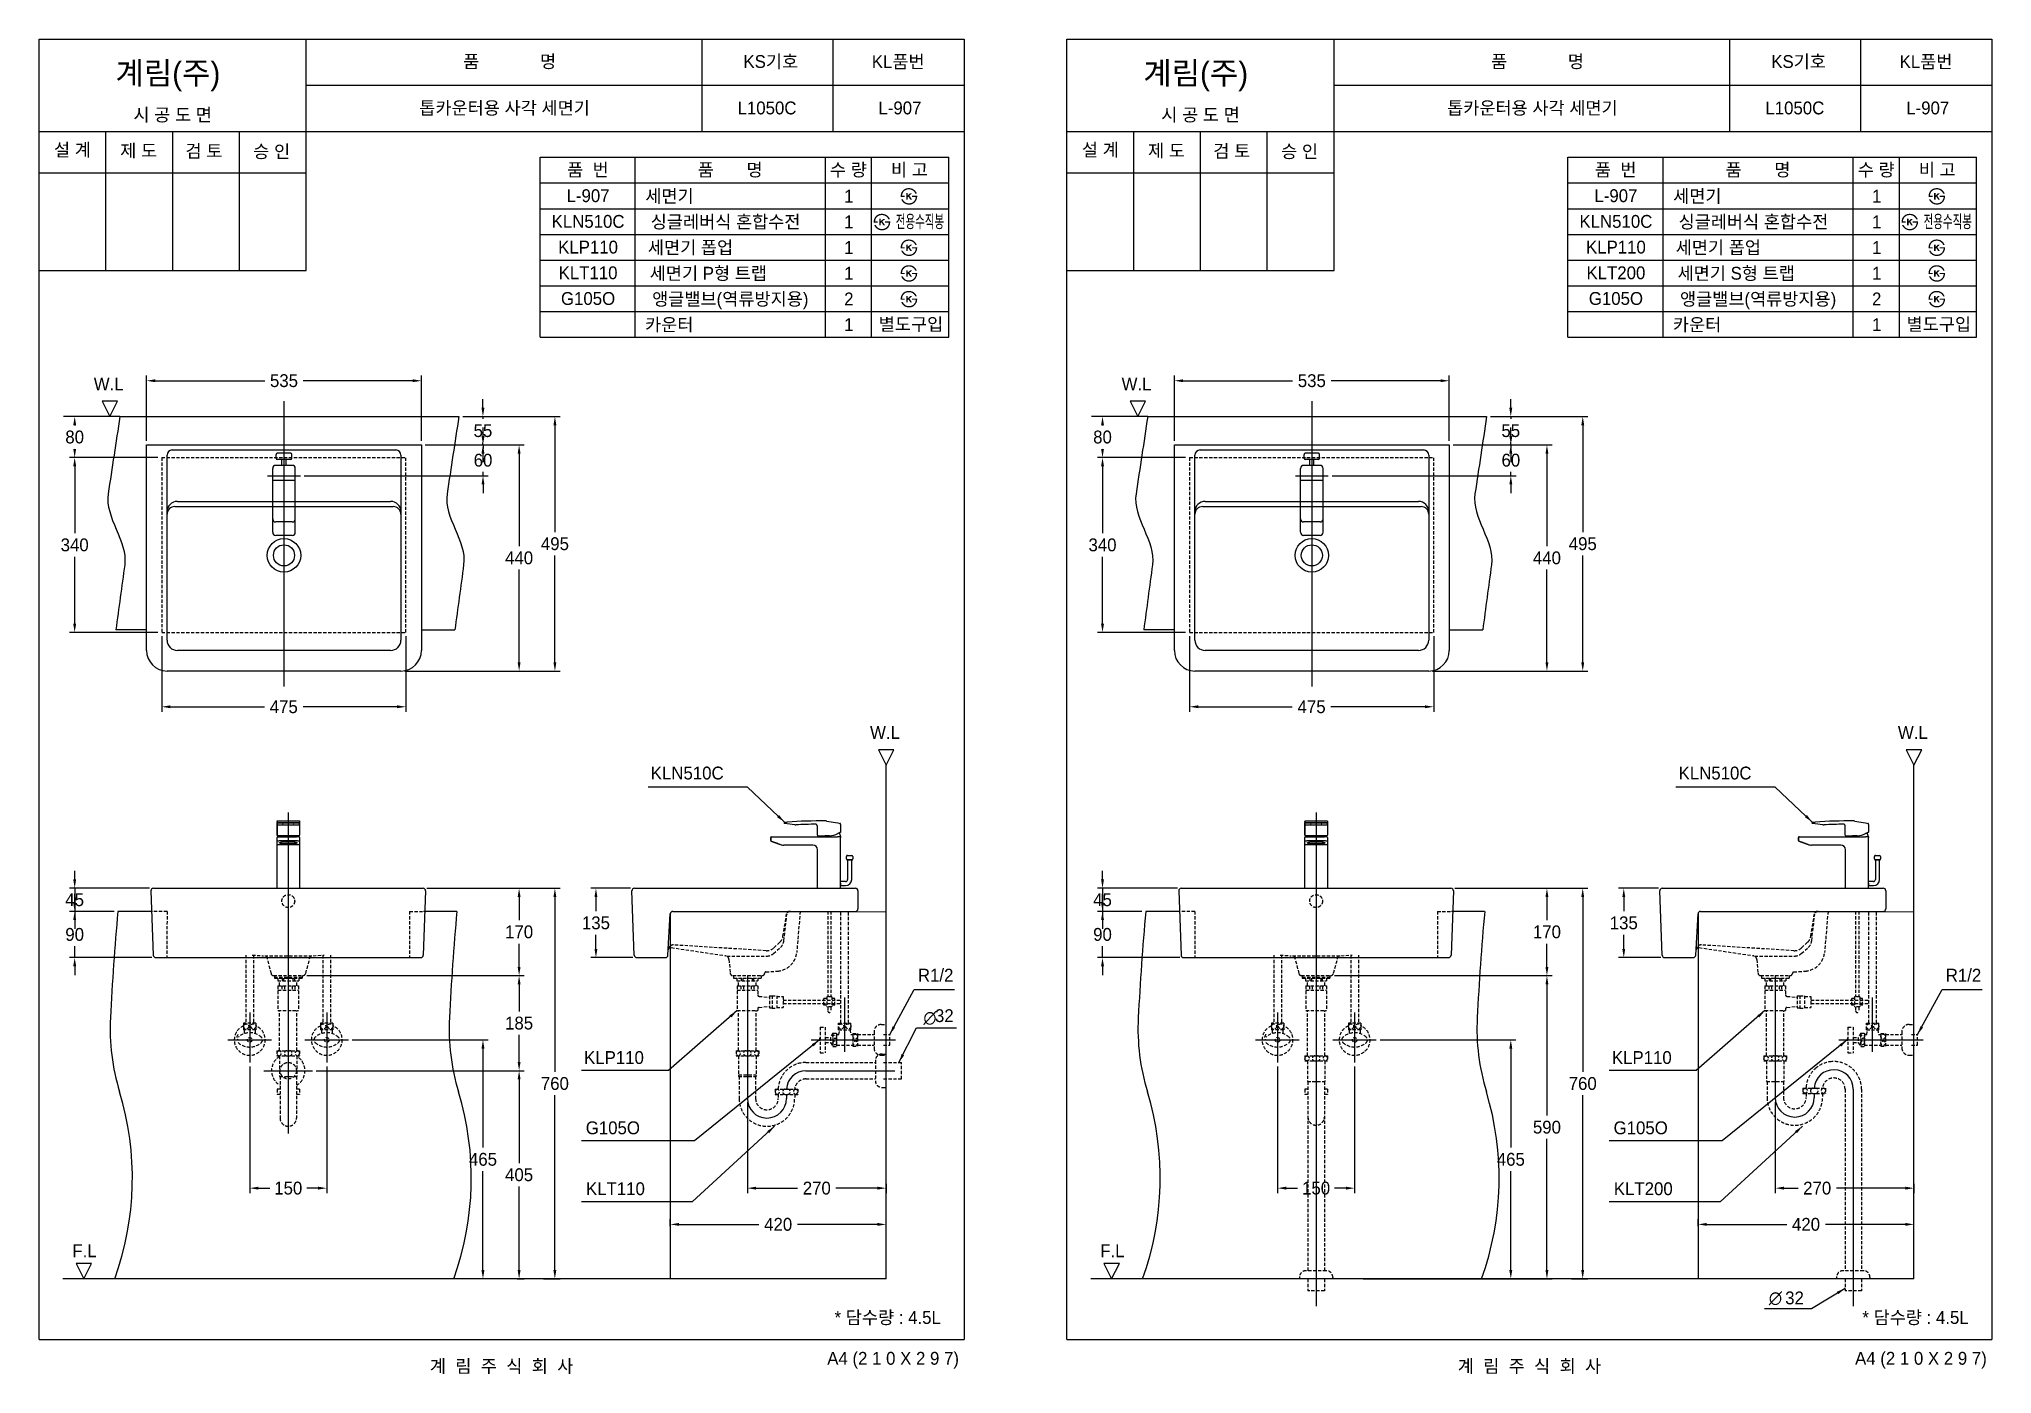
# Model space of a CAD drawing. Header units: millimetres. Extents: x 0 to 3800, y -67 to 2530.
import ezdxf
from ezdxf.enums import TextEntityAlignment as Align
from ezdxf.lldxf.tags import DXFTag

# ---------------------------------------------------------------- set-up
doc = ezdxf.new("R2010")
doc.units = ezdxf.units.MM
doc.linetypes.add('DASHED2', pattern=[9.525, 6.35, -3.175])
for name, color, linetype in [('TEXT', 7, 'Continuous'), ('내부선 및 부속', 4, 'Continuous'), ('도각라인', 7, 'Continuous'), ('외형선', 3, 'Continuous'), ('점선', 6, 'DASHED2'), ('중심선', 1, 'DASHED'), ('치수선', 7, 'Continuous')]:
    doc.layers.add(name, color=color, linetype=linetype)
doc.styles.add('140911', font='HBATANG.TTF', dxfattribs={"height": 23})
doc.styles.add('____', font='')
doc.styles.add('타이틀', font='H2GTRM.TTF', dxfattribs={"height": 25})
doc.styles.get('____').set_extended_font_data('굴림')
tags = doc.linetypes.add('DASHDOT', pattern=[70, 31, -13, 13, -13]).pattern_tags.tags
tags[10:11] = [DXFTag(74, 4), DXFTag(75, 0), DXFTag(340, '0'), DXFTag(46, 0.0), DXFTag(50, 0.0), DXFTag(44, 0.0), DXFTag(45, 0.0)]
tags[8:9] = [DXFTag(74, 4), DXFTag(75, 0), DXFTag(340, '0'), DXFTag(46, 0.0), DXFTag(50, 0.0), DXFTag(44, 0.0), DXFTag(45, 0.0)]
tags[6:7] = [DXFTag(74, 4), DXFTag(75, 0), DXFTag(340, '0'), DXFTag(46, 0.0), DXFTag(50, 0.0), DXFTag(44, 0.0), DXFTag(45, 0.0)]
tags[4:5] = [DXFTag(74, 4), DXFTag(75, 0), DXFTag(340, '0'), DXFTag(46, 0.0), DXFTag(50, 0.0), DXFTag(44, 0.0), DXFTag(45, 0.0)]
tags = doc.linetypes.add('DASHED', pattern=[25.72, 12.86, -12.86]).pattern_tags.tags
tags[6:7] = [DXFTag(74, 4), DXFTag(75, 0), DXFTag(340, '0'), DXFTag(46, 0.0), DXFTag(50, 0.0), DXFTag(44, 0.0), DXFTag(45, 0.0)]
tags[4:5] = [DXFTag(74, 4), DXFTag(75, 0), DXFTag(340, '0'), DXFTag(46, 0.0), DXFTag(50, 0.0), DXFTag(44, 0.0), DXFTag(45, 0.0)]
doc.dimstyles.new('MSADIM', dxfattribs={"dimtxt": 33, "dimasz": 17, "dimexe": 10, "dimexo": 7.5, "dimgap": 10, "dimtad": 0, "dimtih": 1, "dimtoh": 1, "dimdec": 0, "dimzin": 1, "dimdsep": 46, "dimtxsty": '____', "dimcen": 11.25, "dimadec": 0, "dimazin": 0, "dimtfac": 1, "dimtdec": 0, "dimtix": 1, "dimtmove": 0, "dimatfit": 3, "dimfxl": 1, "dimtolj": 1, "dimtzin": 1, "dimarcsym": 0})

msp = doc.modelspace()

# ---------------------------------------------------------------- texts
at = {"layer": 'TEXT', "style": '타이틀'}
for p in [(148.7, 2441.8), (2148.7, 2441.8)]:
    msp.add_text('계림(주)', height=44, dxfattribs=at).set_placement(p)
for s, p in [('품             명', (915.7, 2486.4)), ('KS기호', (1423.8, 2486.3)), ('KL품번', (1671.8, 2486.1)), ('품             명', (2915.7, 2486.4)), ('KS기호', (3423.8, 2486.3)), ('KL품번', (3671.8, 2486.1)), ('시 공 도 면', (259.9, 2382.7)), ('톱카운터용 사각 세면기', (905.8, 2396)), ('L1050C', (1416.5, 2396)), ('L-907', (1675.1, 2396)), ('시 공 도 면', (2259.9, 2382.7)), ('톱카운터용 사각 세면기', (2905.8, 2396)), ('L1050C', (3416.5, 2396)), ('L-907', (3675.1, 2396)), ('설 계', (65, 2314.6)), ('제 도', (193.8, 2312.9)), ('검 토', (320.8, 2312.3)), ('승 인', (452.7, 2311.4)), ('설 계', (2065, 2314.6)), ('제 도', (2193.8, 2312.9)), ('검 토', (2320.8, 2312.3)), ('승 인', (2452.7, 2311.4)), ('품  번', (1067.9, 2275.7)), ('품       명', (1344.8, 2275.7)), ('수 량', (1574.8, 2275.7)), ('비 고', (1693.6, 2275.7)), ('품  번', (3067.9, 2275.7)), ('품       명', (3344.8, 2275.7)), ('수 량', (3574.8, 2275.7)), ('비 고', (3693.6, 2275.7)), ('L-907', (1068.3, 2225.3)), ('세면기', (1226.7, 2224.4)), ('1', (1575.7, 2224.4)), ('L-907', (3068.3, 2225.3)), ('세면기', (3226.7, 2224.4)), ('1', (3575.7, 2224.4)), ('KLN510C', (1068.3, 2175.3)), ('싱글레버식 혼합수전', (1335.9, 2174.4)), ('1', (1575.7, 2174.4)), ('KLN510C', (3068.3, 2175.3)), ('싱글레버식 혼합수전', (3335.9, 2174.4)), ('1', (3575.7, 2174.4)), ('KLP110', (1068.3, 2125.3)), ('세면기 폽업', (1267.6, 2124.4)), ('1', (1575.7, 2124.4)), ('KLP110', (3068.3, 2125.3)), ('세면기 폽업', (3267.6, 2124.4)), ('1', (3575.7, 2124.4)), ('세면기 P형 트랩', (1302.4, 2074.4)), ('세면기 S형 트랩', (3302.4, 2074.4)), ('KLT110', (1068.3, 2075.3)), ('1', (1575.7, 2074.4)), ('KLT200', (3068.3, 2075.3)), ('1', (3575.7, 2074.4)), ('G105O', (1068.3, 2025.3)), ('앵글밸브(역류방지용)', (1345, 2024.4)), ('2', (1575.7, 2024.4)), ('G105O', (3068.3, 2025.3)), ('앵글밸브(역류방지용)', (3345, 2024.4)), ('2', (3575.7, 2024.4)), ('카운터', (1226.2, 1974.4)), ('1', (1575.7, 1974.4)), ('별도구입', (1696.6, 1975.2)), ('카운터', (3226.2, 1974.4)), ('1', (3575.7, 1974.4)), ('별도구입', (3696.6, 1975.2)), ('* 담수량 : 4.5L', (1651.3, 42.9)), ('* 담수량 : 4.5L', (3651.3, 42.9)), ('계  림  주  식  회  사', (900, -51.7)), ('계  림  주  식  회  사', (2900, -51.7))]:
    msp.add_text(s, height=25, dxfattribs=at).set_placement(p, align=Align.MIDDLE_CENTER)
at = {"layer": 'TEXT', "style": '타이틀', "width": 0.6}
for p in [(1714.1, 2175.2), (3714.1, 2175.2)]:
    msp.add_text('전용수직봉', height=25, dxfattribs=at).set_placement(p, align=Align.MIDDLE_CENTER)
at = {"layer": 'TEXT', "style": '타이틀'}
for s, p in [('W.L', (135.5, 1859)), ('W.L', (2135.5, 1859)), ('W.L', (1646, 1181)), ('W.L', (3646, 1181)), ('F.L', (88.5, 172.7)), ('F.L', (2088.5, 172.7))]:
    msp.add_text(s, height=25, dxfattribs=at).set_placement(p, align=Align.MIDDLE)
for p in [(1790, -36.5), (3790, -36.5)]:
    msp.add_text('A4 (2 1 0 X 2 9 7)', height=25, dxfattribs=at).set_placement(p, align=Align.MIDDLE_RIGHT)
at = {"layer": 'TEXT', "char_height": 25, "width": 380.447, "attachment_point": 1, "line_spacing_factor": 0.963855, "style": '타이틀'}
for s, insert in [('\\A1;KLN510C', (1190.3, 1114.6)), ('\\A1;KLN510C', (3190.3, 1114.6)), ('\\A1;KLP110', (1060.5, 561.1)), ('\\A1;KLP110', (3060.5, 561.1)), ('\\A1;G105O', (1063.8, 424.4)), ('\\A1;G105O', (3063.8, 424.4)), ('\\A1;KLT110', (1064.3, 305.9)), ('\\A1;KLT200', (3064.3, 305.9))]:
    msp.add_mtext(s, dxfattribs=dict(at, insert=insert))
at = {"layer": '치수선'}
for s, style, p in [('∅', '____', (1720.8, 613.7)), ('32', '타이틀', (1743.3, 617.6)), ('∅', '140911', (3365.8, 68.4)), ('32', '타이틀', (3397.7, 68.5))]:
    msp.add_text(s, height=25, dxfattribs=dict(at, style=style)).set_placement(p)
at = {"layer": '치수선', "linetype": 'Continuous', "char_height": 25, "width": 380.447, "attachment_point": 1, "line_spacing_factor": 0.963855, "style": '타이틀'}
for insert in [(1710.1, 721.4), (3710.1, 721.4)]:
    msp.add_mtext('\\A1;R1/2', dxfattribs=dict(at, insert=insert))

# ---------------------------------------------------------------- blocks, each defined once
blk = doc.blocks.new('*D8')
at = {"layer": '치수선', "color": 0, "linetype": 'Continuous', "lineweight": -2, "transparency": 16777216}
for p, q in [((209.1, 1748.1), (209.1, 1875.3)), ((226.1, 1865.3), (439.3, 1865.3)), ((727.1, 1865.3), (514, 1865.3)), ((744.1, 1748.1), (744.1, 1875.3))]:
    blk.add_line(p, q, dxfattribs=at)
at = {"layer": '치수선', "color": 0, "linetype": 'Continuous', "transparency": 16777216}
for points in [[(226.1, 1868.1), (226.1, 1862.5), (209.1, 1865.3)], [(727.1, 1868.1), (727.1, 1862.5), (744.1, 1865.3)]]:
    blk.add_solid(points, dxfattribs=at)
at = {"layer": '치수선', "color": 0, "linetype": 'Continuous', "transparency": 16777216, "insert": (476.6, 1865.3), "char_height": 25, "attachment_point": 5, "style": '____'}
blk.add_mtext('\\A1;535', dxfattribs=at)
blk = doc.blocks.new('*D9')
at = {"layer": '치수선', "color": 0, "linetype": 'Continuous', "lineweight": -2, "transparency": 16777216}
for p, q in [((73.7, 1795.6), (59.3, 1795.6)), ((69.3, 1778.6), (69.3, 1778.5)), ((231.1, 1715.8), (59.3, 1715.8)), ((69.3, 1732.8), (69.3, 1732.9))]:
    blk.add_line(p, q, dxfattribs=at)
at = {"layer": '치수선', "color": 0, "linetype": 'Continuous', "transparency": 16777216}
for points in [[(66.5, 1778.6), (72.2, 1778.6), (69.3, 1795.6)], [(66.5, 1732.8), (72.2, 1732.8), (69.3, 1715.8)]]:
    blk.add_solid(points, dxfattribs=at)
at = {"layer": '치수선', "color": 0, "linetype": 'Continuous', "transparency": 16777216, "insert": (69.3, 1755.7), "char_height": 25, "attachment_point": 5, "style": '____'}
blk.add_mtext('\\A1;80', dxfattribs=at)
blk = doc.blocks.new('*D13')
at = {"layer": '치수선', "color": 0, "linetype": 'Continuous', "lineweight": -2, "transparency": 16777216}
for p, q in [((231.1, 1715.8), (59.3, 1715.8)), ((69.3, 1698.8), (69.3, 1568.6)), ((69.3, 1392.8), (69.3, 1523)), ((231.1, 1375.8), (59.3, 1375.8))]:
    blk.add_line(p, q, dxfattribs=at)
at = {"layer": '치수선', "color": 0, "linetype": 'Continuous', "transparency": 16777216}
for points in [[(66.5, 1698.8), (72.2, 1698.8), (69.3, 1715.8)], [(66.5, 1392.8), (72.2, 1392.8), (69.3, 1375.8)]]:
    blk.add_solid(points, dxfattribs=at)
at = {"layer": '치수선', "color": 0, "linetype": 'Continuous', "transparency": 16777216, "insert": (69.3, 1545.8), "char_height": 25, "attachment_point": 5, "style": '____'}
blk.add_mtext('\\A1;340', dxfattribs=at)
blk = doc.blocks.new('*D14')
at = {"layer": '치수선', "color": 0, "linetype": 'Continuous', "lineweight": -2, "transparency": 16777216}
for p, q in [((863.7, 1812.6), (863.7, 1829.6)), ((824.3, 1795.6), (873.7, 1795.6)), ((863.7, 1795.6), (863.7, 1790.9)), ((751.6, 1740.6), (873.7, 1740.6)), ((863.7, 1740.6), (863.7, 1745.3)), ((863.7, 1723.6), (863.7, 1706.6))]:
    blk.add_line(p, q, dxfattribs=at)
at = {"layer": '치수선', "color": 0, "linetype": 'Continuous', "transparency": 16777216}
for points in [[(860.9, 1812.6), (866.6, 1812.6), (863.7, 1795.6)], [(860.9, 1723.6), (866.6, 1723.6), (863.7, 1740.6)]]:
    blk.add_solid(points, dxfattribs=at)
at = {"layer": '치수선', "color": 0, "linetype": 'Continuous', "transparency": 16777216, "insert": (863.7, 1768.1), "char_height": 25, "attachment_point": 5, "style": '____'}
blk.add_mtext('\\A1;55', dxfattribs=at)
blk = doc.blocks.new('*D15')
at = {"layer": '치수선', "color": 0, "linetype": 'Continuous', "lineweight": -2, "transparency": 16777216}
for p, q in [((863.9, 1757.6), (863.9, 1774.6)), ((751.6, 1740.6), (873.9, 1740.6)), ((863.9, 1740.6), (863.9, 1733.4)), ((516.1, 1680.6), (873.9, 1680.6)), ((863.9, 1680.6), (863.9, 1687.8)), ((863.9, 1663.6), (863.9, 1646.6))]:
    blk.add_line(p, q, dxfattribs=at)
at = {"layer": '치수선', "color": 0, "linetype": 'Continuous', "transparency": 16777216}
for points in [[(861, 1757.6), (866.7, 1757.6), (863.9, 1740.6)], [(861, 1663.6), (866.7, 1663.6), (863.9, 1680.6)]]:
    blk.add_solid(points, dxfattribs=at)
at = {"layer": '치수선', "color": 0, "linetype": 'Continuous', "transparency": 16777216, "insert": (863.9, 1710.6), "char_height": 25, "attachment_point": 5, "style": '____'}
blk.add_mtext('\\A1;60', dxfattribs=at)
blk = doc.blocks.new('*D16')
at = {"layer": '치수선', "color": 0, "linetype": 'Continuous', "lineweight": -2, "transparency": 16777216}
for p, q in [((751.6, 1740.6), (944.1, 1740.6)), ((934.1, 1723.6), (934.1, 1543.5)), ((934.1, 1317.6), (934.1, 1497.8)), ((711.6, 1300.6), (944.1, 1300.6))]:
    blk.add_line(p, q, dxfattribs=at)
at = {"layer": '치수선', "color": 0, "linetype": 'Continuous', "transparency": 16777216}
for points in [[(931.3, 1723.6), (936.9, 1723.6), (934.1, 1740.6)], [(931.3, 1317.6), (936.9, 1317.6), (934.1, 1300.6)]]:
    blk.add_solid(points, dxfattribs=at)
at = {"layer": '치수선', "color": 0, "linetype": 'Continuous', "transparency": 16777216, "insert": (934.1, 1520.6), "char_height": 25, "attachment_point": 5, "style": '____'}
blk.add_mtext('\\A1;440', dxfattribs=at)
blk = doc.blocks.new('*D17')
at = {"layer": '치수선', "color": 0, "linetype": 'Continuous', "lineweight": -2, "transparency": 16777216}
for p, q in [((824.3, 1795.6), (1013.8, 1795.6)), ((1003.8, 1778.6), (1003.8, 1571)), ((1003.8, 1317.6), (1003.8, 1525.3)), ((711.6, 1300.6), (1013.8, 1300.6))]:
    blk.add_line(p, q, dxfattribs=at)
at = {"layer": '치수선', "color": 0, "linetype": 'Continuous', "transparency": 16777216}
for points in [[(1000.9, 1778.6), (1006.6, 1778.6), (1003.8, 1795.6)], [(1000.9, 1317.6), (1006.6, 1317.6), (1003.8, 1300.6)]]:
    blk.add_solid(points, dxfattribs=at)
at = {"layer": '치수선', "color": 0, "linetype": 'Continuous', "transparency": 16777216, "insert": (1003.8, 1548.1), "char_height": 25, "attachment_point": 5, "style": '____'}
blk.add_mtext('\\A1;495', dxfattribs=at)
blk = doc.blocks.new('*D18')
at = {"layer": '치수선', "color": 0, "linetype": 'Continuous', "lineweight": -2, "transparency": 16777216}
for p, q in [((238.6, 1368.3), (238.6, 1221)), ((713.7, 1368.3), (713.7, 1221)), ((255.6, 1231), (438.5, 1231)), ((696.7, 1231), (513.9, 1231))]:
    blk.add_line(p, q, dxfattribs=at)
at = {"layer": '치수선', "color": 0, "linetype": 'Continuous', "transparency": 16777216}
for points in [[(255.6, 1233.9), (255.6, 1228.2), (238.6, 1231)], [(696.7, 1233.9), (696.7, 1228.2), (713.7, 1231)]]:
    blk.add_solid(points, dxfattribs=at)
at = {"layer": '치수선', "color": 0, "linetype": 'Continuous', "transparency": 16777216, "insert": (476.2, 1231), "char_height": 25, "attachment_point": 5, "style": '____'}
blk.add_mtext('\\A1;475', dxfattribs=at)
blk = doc.blocks.new('*D19')
at = {"layer": '치수선', "color": 0, "linetype": 'Continuous', "lineweight": -2, "transparency": 16777216}
for p, q in [((215.1, 878), (59.3, 878)), ((69.3, 895), (69.3, 912)), ((69.3, 878), (69.3, 833)), ((145.9, 833), (59.3, 833)), ((69.3, 816), (69.3, 799))]:
    blk.add_line(p, q, dxfattribs=at)
at = {"layer": '치수선', "color": 0, "linetype": 'Continuous', "transparency": 16777216}
for points in [[(66.5, 895), (72.2, 895), (69.3, 878)], [(66.5, 816), (72.2, 816), (69.3, 833)]]:
    blk.add_solid(points, dxfattribs=at)
at = {"layer": '치수선', "color": 0, "linetype": 'Continuous', "transparency": 16777216, "insert": (69.3, 855.5), "char_height": 25, "attachment_point": 5, "style": '____'}
blk.add_mtext('\\A1;45', dxfattribs=at)
blk = doc.blocks.new('*D1')
at = {"layer": '치수선', "color": 0, "linetype": 'Continuous', "lineweight": -2, "transparency": 16777216}
for p, q in [((69.3, 850), (69.3, 867)), ((145.9, 833), (59.3, 833)), ((69.3, 833), (69.3, 810.8)), ((69.3, 743), (69.3, 765.2)), ((219.7, 743), (59.3, 743)), ((69.3, 726), (69.3, 709))]:
    blk.add_line(p, q, dxfattribs=at)
at = {"layer": '치수선', "color": 0, "linetype": 'Continuous', "transparency": 16777216}
for points in [[(66.5, 850), (72.2, 850), (69.3, 833)], [(66.5, 726), (72.2, 726), (69.3, 743)]]:
    blk.add_solid(points, dxfattribs=at)
at = {"layer": '치수선', "color": 0, "linetype": 'Continuous', "transparency": 16777216, "insert": (69.3, 788), "char_height": 25, "attachment_point": 5, "style": '____'}
blk.add_mtext('\\A1;90', dxfattribs=at)
blk = doc.blocks.new('*D2')
at = {"layer": '치수선', "color": 0, "linetype": 'Continuous', "lineweight": -2, "transparency": 16777216}
for p, q in [((754.7, 878), (944.1, 878)), ((934.1, 861), (934.1, 815.8)), ((934.1, 725), (934.1, 770.1)), ((521, 708), (944.1, 708))]:
    blk.add_line(p, q, dxfattribs=at)
at = {"layer": '치수선', "color": 0, "linetype": 'Continuous', "transparency": 16777216}
for points in [[(931.3, 861), (936.9, 861), (934.1, 878)], [(931.3, 725), (936.9, 725), (934.1, 708)]]:
    blk.add_solid(points, dxfattribs=at)
at = {"layer": '치수선', "color": 0, "linetype": 'Continuous', "transparency": 16777216, "insert": (934.1, 793), "char_height": 25, "attachment_point": 5, "style": '____'}
blk.add_mtext('\\A1;170', dxfattribs=at)
blk = doc.blocks.new('*D3')
at = {"layer": '치수선', "color": 0, "linetype": 'Continuous', "lineweight": -2, "transparency": 16777216}
for p, q in [((521, 708), (944.1, 708)), ((934.1, 691), (934.1, 638.3)), ((934.1, 540), (934.1, 592.6)), ((539.4, 523), (944.1, 523))]:
    blk.add_line(p, q, dxfattribs=at)
at = {"layer": '치수선', "color": 0, "linetype": 'Continuous', "transparency": 16777216}
for points in [[(931.3, 691), (936.9, 691), (934.1, 708)], [(931.3, 540), (936.9, 540), (934.1, 523)]]:
    blk.add_solid(points, dxfattribs=at)
at = {"layer": '치수선', "color": 0, "linetype": 'Continuous', "transparency": 16777216, "insert": (934.1, 615.5), "char_height": 25, "attachment_point": 5, "style": '____'}
blk.add_mtext('\\A1;185', dxfattribs=at)
blk = doc.blocks.new('*D4')
at = {"layer": '치수선', "color": 0, "linetype": 'Continuous', "lineweight": -2, "transparency": 16777216}
for p, q in [((539.4, 523), (944.1, 523)), ((934.1, 506), (934.1, 343.3)), ((934.1, 135), (934.1, 297.7)), ((930.6, 118), (944.1, 118))]:
    blk.add_line(p, q, dxfattribs=at)
at = {"layer": '치수선', "color": 0, "linetype": 'Continuous', "transparency": 16777216}
for points in [[(931.3, 506), (936.9, 506), (934.1, 523)], [(931.3, 135), (936.9, 135), (934.1, 118)]]:
    blk.add_solid(points, dxfattribs=at)
at = {"layer": '치수선', "color": 0, "linetype": 'Continuous', "transparency": 16777216, "insert": (934.1, 320.5), "char_height": 25, "attachment_point": 5, "style": '____'}
blk.add_mtext('\\A1;405', dxfattribs=at)
blk = doc.blocks.new('*D5')
at = {"layer": '치수선', "color": 0, "linetype": 'Continuous', "lineweight": -2, "transparency": 16777216}
for p, q in [((609.5, 583), (873.8, 583)), ((863.8, 566), (863.8, 373.3)), ((863.8, 135), (863.8, 327.7)), ((878.5, 118), (853.8, 118))]:
    blk.add_line(p, q, dxfattribs=at)
at = {"layer": '치수선', "color": 0, "linetype": 'Continuous', "transparency": 16777216}
for points in [[(860.9, 566), (866.6, 566), (863.8, 583)], [(860.9, 135), (866.6, 135), (863.8, 118)]]:
    blk.add_solid(points, dxfattribs=at)
at = {"layer": '치수선', "color": 0, "linetype": 'Continuous', "transparency": 16777216, "insert": (863.8, 350.5), "char_height": 25, "attachment_point": 5, "style": '____'}
blk.add_mtext('\\A1;465', dxfattribs=at)
blk = doc.blocks.new('*D6')
at = {"layer": '치수선', "color": 0, "linetype": 'Continuous', "lineweight": -2, "transparency": 16777216}
for p, q in [((754.7, 878), (1013.7, 878)), ((1003.7, 861), (1003.7, 520.8)), ((1003.7, 135), (1003.7, 475.2)), ((981.8, 118), (1013.7, 118))]:
    blk.add_line(p, q, dxfattribs=at)
at = {"layer": '치수선', "color": 0, "linetype": 'Continuous', "transparency": 16777216}
for points in [[(1000.9, 861), (1006.5, 861), (1003.7, 878)], [(1000.9, 135), (1006.5, 135), (1003.7, 118)]]:
    blk.add_solid(points, dxfattribs=at)
at = {"layer": '치수선', "color": 0, "linetype": 'Continuous', "transparency": 16777216, "insert": (1003.7, 498), "char_height": 25, "attachment_point": 5, "style": '____'}
blk.add_mtext('\\A1;760', dxfattribs=at)
blk = doc.blocks.new('*D7')
at = {"layer": '치수선', "color": 0, "linetype": 'Continuous', "lineweight": -2, "transparency": 16777216}
for p, q in [((1151.1, 878), (1073.6, 878)), ((1083.6, 861), (1083.6, 833.3)), ((1083.6, 760), (1083.6, 787.6)), ((1155.7, 743), (1073.6, 743))]:
    blk.add_line(p, q, dxfattribs=at)
at = {"layer": '치수선', "color": 0, "linetype": 'Continuous', "transparency": 16777216}
for points in [[(1080.8, 861), (1086.4, 861), (1083.6, 878)], [(1080.8, 760), (1086.4, 760), (1083.6, 743)]]:
    blk.add_solid(points, dxfattribs=at)
at = {"layer": '치수선', "color": 0, "linetype": 'Continuous', "transparency": 16777216, "insert": (1083.6, 810.5), "char_height": 25, "attachment_point": 5, "style": '____'}
blk.add_mtext('\\A1;135', dxfattribs=at)
blk = doc.blocks.new('*D10')
at = {"layer": '치수선', "color": 0, "linetype": 'Continuous', "lineweight": -2, "transparency": 16777216}
for p, q in [((409.9, 531.5), (409.9, 284.5)), ((559.9, 531.5), (559.9, 284.5)), ((426.9, 294.5), (449, 294.5)), ((542.9, 294.5), (520.9, 294.5))]:
    blk.add_line(p, q, dxfattribs=at)
at = {"layer": '치수선', "color": 0, "linetype": 'Continuous', "transparency": 16777216}
for points in [[(426.9, 297.4), (426.9, 291.7), (409.9, 294.5)], [(542.9, 297.4), (542.9, 291.7), (559.9, 294.5)]]:
    blk.add_solid(points, dxfattribs=at)
at = {"layer": '치수선', "color": 0, "linetype": 'Continuous', "transparency": 16777216, "insert": (484.9, 294.5), "char_height": 25, "attachment_point": 5, "style": '____'}
blk.add_mtext('\\A1;150', dxfattribs=at)
blk = doc.blocks.new('*D11')
at = {"layer": '치수선', "color": 0, "linetype": 'Continuous', "lineweight": -2, "transparency": 16777216}
for p, q in [((1378.3, 461.5), (1378.3, 284.5)), ((1395.3, 294.5), (1476, 294.5)), ((1631.3, 294.5), (1550.6, 294.5)), ((1648.3, 303.2), (1648.3, 284.5))]:
    blk.add_line(p, q, dxfattribs=at)
at = {"layer": '치수선', "color": 0, "linetype": 'Continuous', "transparency": 16777216}
for points in [[(1395.3, 297.4), (1395.3, 291.7), (1378.3, 294.5)], [(1631.3, 297.4), (1631.3, 291.7), (1648.3, 294.5)]]:
    blk.add_solid(points, dxfattribs=at)
at = {"layer": '치수선', "color": 0, "linetype": 'Continuous', "transparency": 16777216, "insert": (1513.3, 294.5), "char_height": 25, "attachment_point": 5, "style": '____'}
blk.add_mtext('\\A1;270', dxfattribs=at)
blk = doc.blocks.new('*D12')
at = {"layer": '치수선', "color": 0, "linetype": 'Continuous', "lineweight": -2, "transparency": 16777216}
for p, q in [((1228.2, 220.4), (1228.2, 234)), ((1648.3, 220.4), (1648.3, 234)), ((1245.2, 224), (1400.6, 224)), ((1631.3, 224), (1475.9, 224))]:
    blk.add_line(p, q, dxfattribs=at)
at = {"layer": '치수선', "color": 0, "linetype": 'Continuous', "transparency": 16777216}
for points in [[(1245.2, 226.9), (1245.2, 221.2), (1228.2, 224)], [(1631.3, 226.9), (1631.3, 221.2), (1648.3, 224)]]:
    blk.add_solid(points, dxfattribs=at)
at = {"layer": '치수선', "color": 0, "linetype": 'Continuous', "transparency": 16777216, "insert": (1438.2, 224), "char_height": 25, "attachment_point": 5, "style": '____'}
blk.add_mtext('\\A1;420', dxfattribs=at)
blk = doc.blocks.new('*D20')
at = {"layer": '치수선', "color": 0, "linetype": 'Continuous', "lineweight": -2, "transparency": 16777216}
for p, q in [((2209.1, 1748.1), (2209.1, 1875.3)), ((2226.1, 1865.3), (2439.3, 1865.3)), ((2727.1, 1865.3), (2514, 1865.3)), ((2744.1, 1748.1), (2744.1, 1875.3))]:
    blk.add_line(p, q, dxfattribs=at)
at = {"layer": '치수선', "color": 0, "linetype": 'Continuous', "transparency": 16777216}
for points in [[(2226.1, 1868.1), (2226.1, 1862.5), (2209.1, 1865.3)], [(2727.1, 1868.1), (2727.1, 1862.5), (2744.1, 1865.3)]]:
    blk.add_solid(points, dxfattribs=at)
at = {"layer": '치수선', "color": 0, "linetype": 'Continuous', "transparency": 16777216, "insert": (2476.6, 1865.3), "char_height": 25, "attachment_point": 5, "style": '____'}
blk.add_mtext('\\A1;535', dxfattribs=at)
blk = doc.blocks.new('*D21')
at = {"layer": '치수선', "color": 0, "linetype": 'Continuous', "lineweight": -2, "transparency": 16777216}
for p, q in [((2073.7, 1795.6), (2059.3, 1795.6)), ((2069.3, 1778.6), (2069.3, 1778.5)), ((2231.1, 1715.8), (2059.3, 1715.8)), ((2069.3, 1732.8), (2069.3, 1732.9))]:
    blk.add_line(p, q, dxfattribs=at)
at = {"layer": '치수선', "color": 0, "linetype": 'Continuous', "transparency": 16777216}
for points in [[(2066.5, 1778.6), (2072.2, 1778.6), (2069.3, 1795.6)], [(2066.5, 1732.8), (2072.2, 1732.8), (2069.3, 1715.8)]]:
    blk.add_solid(points, dxfattribs=at)
at = {"layer": '치수선', "color": 0, "linetype": 'Continuous', "transparency": 16777216, "insert": (2069.3, 1755.7), "char_height": 25, "attachment_point": 5, "style": '____'}
blk.add_mtext('\\A1;80', dxfattribs=at)
blk = doc.blocks.new('*D22')
at = {"layer": '치수선', "color": 0, "linetype": 'Continuous', "lineweight": -2, "transparency": 16777216}
for p, q in [((2231.1, 1715.8), (2059.3, 1715.8)), ((2069.3, 1698.8), (2069.3, 1568.6)), ((2069.3, 1392.8), (2069.3, 1523)), ((2231.1, 1375.8), (2059.3, 1375.8))]:
    blk.add_line(p, q, dxfattribs=at)
at = {"layer": '치수선', "color": 0, "linetype": 'Continuous', "transparency": 16777216}
for points in [[(2066.5, 1698.8), (2072.2, 1698.8), (2069.3, 1715.8)], [(2066.5, 1392.8), (2072.2, 1392.8), (2069.3, 1375.8)]]:
    blk.add_solid(points, dxfattribs=at)
at = {"layer": '치수선', "color": 0, "linetype": 'Continuous', "transparency": 16777216, "insert": (2069.3, 1545.8), "char_height": 25, "attachment_point": 5, "style": '____'}
blk.add_mtext('\\A1;340', dxfattribs=at)
blk = doc.blocks.new('*D23')
at = {"layer": '치수선', "color": 0, "linetype": 'Continuous', "lineweight": -2, "transparency": 16777216}
for p, q in [((2863.7, 1812.6), (2863.7, 1829.6)), ((2824.3, 1795.6), (2873.7, 1795.6)), ((2863.7, 1795.6), (2863.7, 1790.9)), ((2751.6, 1740.6), (2873.7, 1740.6)), ((2863.7, 1740.6), (2863.7, 1745.3)), ((2863.7, 1723.6), (2863.7, 1706.6))]:
    blk.add_line(p, q, dxfattribs=at)
at = {"layer": '치수선', "color": 0, "linetype": 'Continuous', "transparency": 16777216}
for points in [[(2860.9, 1812.6), (2866.6, 1812.6), (2863.7, 1795.6)], [(2860.9, 1723.6), (2866.6, 1723.6), (2863.7, 1740.6)]]:
    blk.add_solid(points, dxfattribs=at)
at = {"layer": '치수선', "color": 0, "linetype": 'Continuous', "transparency": 16777216, "insert": (2863.7, 1768.1), "char_height": 25, "attachment_point": 5, "style": '____'}
blk.add_mtext('\\A1;55', dxfattribs=at)
blk = doc.blocks.new('*D24')
at = {"layer": '치수선', "color": 0, "linetype": 'Continuous', "lineweight": -2, "transparency": 16777216}
for p, q in [((2863.9, 1757.6), (2863.9, 1774.6)), ((2751.6, 1740.6), (2873.9, 1740.6)), ((2863.9, 1740.6), (2863.9, 1733.4)), ((2516.1, 1680.6), (2873.9, 1680.6)), ((2863.9, 1680.6), (2863.9, 1687.8)), ((2863.9, 1663.6), (2863.9, 1646.6))]:
    blk.add_line(p, q, dxfattribs=at)
at = {"layer": '치수선', "color": 0, "linetype": 'Continuous', "transparency": 16777216}
for points in [[(2861, 1757.6), (2866.7, 1757.6), (2863.9, 1740.6)], [(2861, 1663.6), (2866.7, 1663.6), (2863.9, 1680.6)]]:
    blk.add_solid(points, dxfattribs=at)
at = {"layer": '치수선', "color": 0, "linetype": 'Continuous', "transparency": 16777216, "insert": (2863.9, 1710.6), "char_height": 25, "attachment_point": 5, "style": '____'}
blk.add_mtext('\\A1;60', dxfattribs=at)
blk = doc.blocks.new('*D25')
at = {"layer": '치수선', "color": 0, "linetype": 'Continuous', "lineweight": -2, "transparency": 16777216}
for p, q in [((2751.6, 1740.6), (2944.1, 1740.6)), ((2934.1, 1723.6), (2934.1, 1543.5)), ((2934.1, 1317.6), (2934.1, 1497.8)), ((2711.6, 1300.6), (2944.1, 1300.6))]:
    blk.add_line(p, q, dxfattribs=at)
at = {"layer": '치수선', "color": 0, "linetype": 'Continuous', "transparency": 16777216}
for points in [[(2931.3, 1723.6), (2936.9, 1723.6), (2934.1, 1740.6)], [(2931.3, 1317.6), (2936.9, 1317.6), (2934.1, 1300.6)]]:
    blk.add_solid(points, dxfattribs=at)
at = {"layer": '치수선', "color": 0, "linetype": 'Continuous', "transparency": 16777216, "insert": (2934.1, 1520.6), "char_height": 25, "attachment_point": 5, "style": '____'}
blk.add_mtext('\\A1;440', dxfattribs=at)
blk = doc.blocks.new('*D26')
at = {"layer": '치수선', "color": 0, "linetype": 'Continuous', "lineweight": -2, "transparency": 16777216}
for p, q in [((2824.3, 1795.6), (3013.8, 1795.6)), ((3003.8, 1778.6), (3003.8, 1571)), ((3003.8, 1317.6), (3003.8, 1525.3)), ((2711.6, 1300.6), (3013.8, 1300.6))]:
    blk.add_line(p, q, dxfattribs=at)
at = {"layer": '치수선', "color": 0, "linetype": 'Continuous', "transparency": 16777216}
for points in [[(3000.9, 1778.6), (3006.6, 1778.6), (3003.8, 1795.6)], [(3000.9, 1317.6), (3006.6, 1317.6), (3003.8, 1300.6)]]:
    blk.add_solid(points, dxfattribs=at)
at = {"layer": '치수선', "color": 0, "linetype": 'Continuous', "transparency": 16777216, "insert": (3003.8, 1548.1), "char_height": 25, "attachment_point": 5, "style": '____'}
blk.add_mtext('\\A1;495', dxfattribs=at)
blk = doc.blocks.new('*D27')
at = {"layer": '치수선', "color": 0, "linetype": 'Continuous', "lineweight": -2, "transparency": 16777216}
for p, q in [((2238.6, 1368.3), (2238.6, 1221)), ((2713.7, 1368.3), (2713.7, 1221)), ((2255.6, 1231), (2438.5, 1231)), ((2696.7, 1231), (2513.9, 1231))]:
    blk.add_line(p, q, dxfattribs=at)
at = {"layer": '치수선', "color": 0, "linetype": 'Continuous', "transparency": 16777216}
for points in [[(2255.6, 1233.9), (2255.6, 1228.2), (2238.6, 1231)], [(2696.7, 1233.9), (2696.7, 1228.2), (2713.7, 1231)]]:
    blk.add_solid(points, dxfattribs=at)
at = {"layer": '치수선', "color": 0, "linetype": 'Continuous', "transparency": 16777216, "insert": (2476.2, 1231), "char_height": 25, "attachment_point": 5, "style": '____'}
blk.add_mtext('\\A1;475', dxfattribs=at)
blk = doc.blocks.new('*D28')
at = {"layer": '치수선', "color": 0, "linetype": 'Continuous', "lineweight": -2, "transparency": 16777216}
for p, q in [((2215.1, 878), (2059.3, 878)), ((2069.3, 895), (2069.3, 912)), ((2069.3, 878), (2069.3, 833)), ((2145.9, 833), (2059.3, 833)), ((2069.3, 816), (2069.3, 799))]:
    blk.add_line(p, q, dxfattribs=at)
at = {"layer": '치수선', "color": 0, "linetype": 'Continuous', "transparency": 16777216}
for points in [[(2066.5, 895), (2072.2, 895), (2069.3, 878)], [(2066.5, 816), (2072.2, 816), (2069.3, 833)]]:
    blk.add_solid(points, dxfattribs=at)
at = {"layer": '치수선', "color": 0, "linetype": 'Continuous', "transparency": 16777216, "insert": (2069.3, 855.5), "char_height": 25, "attachment_point": 5, "style": '____'}
blk.add_mtext('\\A1;45', dxfattribs=at)
blk = doc.blocks.new('*D29')
at = {"layer": '치수선', "color": 0, "linetype": 'Continuous', "lineweight": -2, "transparency": 16777216}
for p, q in [((2069.3, 850), (2069.3, 867)), ((2145.9, 833), (2059.3, 833)), ((2069.3, 833), (2069.3, 810.8)), ((2069.3, 743), (2069.3, 765.2)), ((2219.7, 743), (2059.3, 743)), ((2069.3, 726), (2069.3, 709))]:
    blk.add_line(p, q, dxfattribs=at)
at = {"layer": '치수선', "color": 0, "linetype": 'Continuous', "transparency": 16777216}
for points in [[(2066.5, 850), (2072.2, 850), (2069.3, 833)], [(2066.5, 726), (2072.2, 726), (2069.3, 743)]]:
    blk.add_solid(points, dxfattribs=at)
at = {"layer": '치수선', "color": 0, "linetype": 'Continuous', "transparency": 16777216, "insert": (2069.3, 788), "char_height": 25, "attachment_point": 5, "style": '____'}
blk.add_mtext('\\A1;90', dxfattribs=at)
blk = doc.blocks.new('*D30')
at = {"layer": '치수선', "color": 0, "linetype": 'Continuous', "lineweight": -2, "transparency": 16777216}
for p, q in [((2754.7, 878), (2944.1, 878)), ((2934.1, 861), (2934.1, 815.8)), ((2934.1, 725), (2934.1, 770.1)), ((2521, 708), (2944.1, 708))]:
    blk.add_line(p, q, dxfattribs=at)
at = {"layer": '치수선', "color": 0, "linetype": 'Continuous', "transparency": 16777216}
for points in [[(2931.3, 861), (2936.9, 861), (2934.1, 878)], [(2931.3, 725), (2936.9, 725), (2934.1, 708)]]:
    blk.add_solid(points, dxfattribs=at)
at = {"layer": '치수선', "color": 0, "linetype": 'Continuous', "transparency": 16777216, "insert": (2934.1, 793), "char_height": 25, "attachment_point": 5, "style": '____'}
blk.add_mtext('\\A1;170', dxfattribs=at)
blk = doc.blocks.new('*D31')
at = {"layer": '치수선', "color": 0, "linetype": 'Continuous', "lineweight": -2, "transparency": 16777216}
for p, q in [((2521, 708), (2944.1, 708)), ((2934.1, 691), (2934.1, 435.8)), ((2934.1, 135), (2934.1, 390.2)), ((2576.3, 118), (2944.1, 118))]:
    blk.add_line(p, q, dxfattribs=at)
at = {"layer": '치수선', "color": 0, "linetype": 'Continuous', "transparency": 16777216}
for points in [[(2931.3, 691), (2936.9, 691), (2934.1, 708)], [(2931.3, 135), (2936.9, 135), (2934.1, 118)]]:
    blk.add_solid(points, dxfattribs=at)
at = {"layer": '치수선', "color": 0, "linetype": 'Continuous', "transparency": 16777216, "insert": (2934.1, 413), "char_height": 25, "attachment_point": 5, "style": '____'}
blk.add_mtext('\\A1;590', dxfattribs=at)
blk = doc.blocks.new('*D32')
at = {"layer": '치수선', "color": 0, "linetype": 'Continuous', "lineweight": -2, "transparency": 16777216}
for p, q in [((2609.5, 583), (2873.8, 583)), ((2863.8, 566), (2863.8, 373.3)), ((2863.8, 135), (2863.8, 327.7)), ((2878.5, 118), (2853.8, 118))]:
    blk.add_line(p, q, dxfattribs=at)
at = {"layer": '치수선', "color": 0, "linetype": 'Continuous', "transparency": 16777216}
for points in [[(2860.9, 566), (2866.6, 566), (2863.8, 583)], [(2860.9, 135), (2866.6, 135), (2863.8, 118)]]:
    blk.add_solid(points, dxfattribs=at)
at = {"layer": '치수선', "color": 0, "linetype": 'Continuous', "transparency": 16777216, "insert": (2863.8, 350.5), "char_height": 25, "attachment_point": 5, "style": '____'}
blk.add_mtext('\\A1;465', dxfattribs=at)
blk = doc.blocks.new('*D33')
at = {"layer": '치수선', "color": 0, "linetype": 'Continuous', "lineweight": -2, "transparency": 16777216}
for p, q in [((2754.7, 878), (3013.7, 878)), ((3003.7, 861), (3003.7, 520.8)), ((3003.7, 135), (3003.7, 475.2)), ((2981.8, 118), (3013.7, 118))]:
    blk.add_line(p, q, dxfattribs=at)
at = {"layer": '치수선', "color": 0, "linetype": 'Continuous', "transparency": 16777216}
for points in [[(3000.9, 861), (3006.5, 861), (3003.7, 878)], [(3000.9, 135), (3006.5, 135), (3003.7, 118)]]:
    blk.add_solid(points, dxfattribs=at)
at = {"layer": '치수선', "color": 0, "linetype": 'Continuous', "transparency": 16777216, "insert": (3003.7, 498), "char_height": 25, "attachment_point": 5, "style": '____'}
blk.add_mtext('\\A1;760', dxfattribs=at)
blk = doc.blocks.new('*D34')
at = {"layer": '치수선', "color": 0, "linetype": 'Continuous', "lineweight": -2, "transparency": 16777216}
for p, q in [((3151.1, 878), (3073.6, 878)), ((3083.6, 861), (3083.6, 833.3)), ((3083.6, 760), (3083.6, 787.6)), ((3155.7, 743), (3073.6, 743))]:
    blk.add_line(p, q, dxfattribs=at)
at = {"layer": '치수선', "color": 0, "linetype": 'Continuous', "transparency": 16777216}
for points in [[(3080.8, 861), (3086.4, 861), (3083.6, 878)], [(3080.8, 760), (3086.4, 760), (3083.6, 743)]]:
    blk.add_solid(points, dxfattribs=at)
at = {"layer": '치수선', "color": 0, "linetype": 'Continuous', "transparency": 16777216, "insert": (3083.6, 810.5), "char_height": 25, "attachment_point": 5, "style": '____'}
blk.add_mtext('\\A1;135', dxfattribs=at)
blk = doc.blocks.new('*D35')
at = {"layer": '치수선', "color": 0, "linetype": 'Continuous', "lineweight": -2, "transparency": 16777216}
for p, q in [((2409.9, 531.5), (2409.9, 284.5)), ((2559.9, 531.5), (2559.9, 284.5)), ((2426.9, 294.5), (2449, 294.5)), ((2542.9, 294.5), (2520.9, 294.5))]:
    blk.add_line(p, q, dxfattribs=at)
at = {"layer": '치수선', "color": 0, "linetype": 'Continuous', "transparency": 16777216}
for points in [[(2426.9, 297.4), (2426.9, 291.7), (2409.9, 294.5)], [(2542.9, 297.4), (2542.9, 291.7), (2559.9, 294.5)]]:
    blk.add_solid(points, dxfattribs=at)
at = {"layer": '치수선', "color": 0, "linetype": 'Continuous', "transparency": 16777216, "insert": (2484.9, 294.5), "char_height": 25, "attachment_point": 5, "style": '____'}
blk.add_mtext('\\A1;150', dxfattribs=at)
blk = doc.blocks.new('*D36')
at = {"layer": '치수선', "color": 0, "linetype": 'Continuous', "lineweight": -2, "transparency": 16777216}
for p, q in [((3378.3, 461.5), (3378.3, 284.5)), ((3395.3, 294.5), (3422.7, 294.5)), ((3631.3, 294.5), (3497.3, 294.5)), ((3648.3, 303.2), (3648.3, 284.5))]:
    blk.add_line(p, q, dxfattribs=at)
at = {"layer": '치수선', "color": 0, "linetype": 'Continuous', "transparency": 16777216}
for points in [[(3395.3, 297.4), (3395.3, 291.7), (3378.3, 294.5)], [(3631.3, 297.4), (3631.3, 291.7), (3648.3, 294.5)]]:
    blk.add_solid(points, dxfattribs=at)
at = {"layer": '치수선', "color": 0, "linetype": 'Continuous', "transparency": 16777216, "insert": (3460, 294.5), "char_height": 25, "attachment_point": 5, "style": '____'}
blk.add_mtext('\\A1;270', dxfattribs=at)
blk = doc.blocks.new('*D37')
at = {"layer": '치수선', "color": 0, "linetype": 'Continuous', "lineweight": -2, "transparency": 16777216}
for p, q in [((3228.2, 220.4), (3228.2, 234)), ((3648.3, 220.4), (3648.3, 234)), ((3245.2, 224), (3400.6, 224)), ((3631.3, 224), (3475.9, 224))]:
    blk.add_line(p, q, dxfattribs=at)
at = {"layer": '치수선', "color": 0, "linetype": 'Continuous', "transparency": 16777216}
for points in [[(3245.2, 226.9), (3245.2, 221.2), (3228.2, 224)], [(3631.3, 226.9), (3631.3, 221.2), (3648.3, 224)]]:
    blk.add_solid(points, dxfattribs=at)
at = {"layer": '치수선', "color": 0, "linetype": 'Continuous', "transparency": 16777216, "insert": (3438.2, 224), "char_height": 25, "attachment_point": 5, "style": '____'}
blk.add_mtext('\\A1;420', dxfattribs=at)

# ---------------------------------------------------------------- dimensions: what is measured, and where the dimension line sits
at = {"layer": '치수선', "linetype": 'Continuous'}
for base, p1, p2, picture, middle in [((744.1, 1865.3), (209.1, 1740.6), (744.1, 1740.6), '*D8', (476.6, 1865.3)), ((2744.1, 1865.3), (2209.1, 1740.6), (2744.1, 1740.6), '*D20', (2476.6, 1865.3)), ((713.7, 1231), (238.6, 1375.8), (713.7, 1375.8), '*D18', (476.2, 1231)), ((2713.7, 1231), (2238.6, 1375.8), (2713.7, 1375.8), '*D27', (2476.2, 1231)), ((559.9, 294.5), (409.9, 539), (559.9, 539), '*D10', (484.9, 294.5)), ((2559.9, 294.5), (2409.9, 539), (2559.9, 539), '*D35', (2484.9, 294.5)), ((3648.3, 294.5), (3378.3, 469), (3648.3, 310.7), '*D36', (3460, 294.5)), ((1648.3, 224), (1228.2, 212.9), (1648.3, 212.9), '*D12', (1438.2, 224)), ((3648.3, 224), (3228.2, 212.9), (3648.3, 212.9), '*D37', (3438.2, 224))]:
    dim = msp.add_linear_dim(base=base, p1=p1, p2=p2, dimstyle='MSADIM', override={"dimtxt": 25}, dxfattribs=at)
    dim.commit()
    dim.dimension.update_dxf_attribs({"geometry": picture, "text_midpoint": middle, "dimtype": 160})
for base, p1, p2, picture, middle in [((863.7, 1795.6), (744.1, 1740.6), (816.8, 1795.6), '*D14', (863.7, 1768.1)), ((2863.7, 1795.6), (2744.1, 1740.6), (2816.8, 1795.6), '*D23', (2863.7, 1768.1)), ((69.3, 1795.6), (238.6, 1715.8), (81.2, 1795.6), '*D9', (69.3, 1755.7)), ((1003.8, 1795.6), (704.1, 1300.6), (816.8, 1795.6), '*D17', (1003.8, 1548.1)), ((2069.3, 1795.6), (2238.6, 1715.8), (2081.2, 1795.6), '*D21', (2069.3, 1755.7)), ((3003.8, 1795.6), (2704.1, 1300.6), (2816.8, 1795.6), '*D26', (3003.8, 1548.1)), ((934.1, 1740.6), (704.1, 1300.6), (744.1, 1740.6), '*D16', (934.1, 1520.6)), ((2934.1, 1740.6), (2704.1, 1300.6), (2744.1, 1740.6), '*D25', (2934.1, 1520.6)), ((1003.7, 118), (747.2, 878), (974.3, 118), '*D6', (1003.7, 498)), ((1083.6, 743), (1158.6, 878), (1163.2, 743), '*D7', (1083.6, 810.5)), ((3003.7, 118), (2747.2, 878), (2974.3, 118), '*D33', (3003.7, 498)), ((3083.6, 743), (3158.6, 878), (3163.2, 743), '*D34', (3083.6, 810.5)), ((863.8, 118), (602, 583), (886, 118), '*D5', (863.8, 350.5)), ((2863.8, 118), (2602, 583), (2886, 118), '*D32', (2863.8, 350.5))]:
    dim = msp.add_linear_dim(base=base, p1=p1, p2=p2, angle=90, dimstyle='MSADIM', override={"dimtxt": 25}, dxfattribs=at)
    dim.commit()
    dim.dimension.update_dxf_attribs({"geometry": picture, "text_midpoint": middle, "dimtype": 160})
for base, p1, p2, picture, middle in [((863.9, 1680.6), (744.1, 1740.6), (508.6, 1680.6), '*D15', (863.9, 1710.6)), ((2863.9, 1680.6), (2744.1, 1740.6), (2508.6, 1680.6), '*D24', (2863.9, 1710.6)), ((69.3, 1715.8), (238.6, 1375.8), (238.6, 1715.8), '*D13', (69.3, 1545.8)), ((2069.3, 1715.8), (2238.6, 1375.8), (2238.6, 1715.8), '*D22', (2069.3, 1545.8)), ((69.3, 833), (222.6, 878), (153.4, 833), '*D19', (69.3, 855.5)), ((934.1, 708), (747.2, 878), (513.5, 708), '*D2', (934.1, 793)), ((2069.3, 833), (2222.6, 878), (2153.4, 833), '*D28', (2069.3, 855.5)), ((2934.1, 708), (2747.2, 878), (2513.5, 708), '*D30', (2934.1, 793)), ((69.3, 743), (153.4, 833), (227.2, 743), '*D1', (69.3, 788)), ((2069.3, 743), (2153.4, 833), (2227.2, 743), '*D29', (2069.3, 788)), ((934.1, 523), (513.5, 708), (531.9, 523), '*D3', (934.1, 615.5)), ((2934.1, 118), (2513.5, 708), (2568.8, 118), '*D31', (2934.1, 413)), ((934.1, 118), (531.9, 523), (923.1, 118), '*D4', (934.1, 320.5))]:
    dim = msp.add_linear_dim(base=base, p1=p1, p2=p2, angle=90, dimstyle='MSADIM', override={"dimtxt": 25}, dxfattribs=at)
    dim.commit()
    dim.dimension.update_dxf_attribs({"geometry": picture, "text_midpoint": middle})
dim = msp.add_linear_dim(base=(1648.3, 294.5), p1=(1378.3, 469), p2=(1648.3, 310.7), dimstyle='MSADIM', override={"dimtxt": 25}, dxfattribs=at)
dim.commit()
dim.dimension.update_dxf_attribs({"geometry": '*D11', "text_midpoint": (1513.3, 294.5)})

# ---------------------------------------------------------------- hatches: boundary and pattern name
at = {"layer": 'TEXT'}
for points in [[(1676.6, 2222.8), (1676.6, 2223.2), (1676.6, 2223.6), (1676.5, 2224), (1676.6, 2224.4), (1676.6, 2224.8), (1676.6, 2225.2), (1676.6, 2225.6), (1676.7, 2226), (1676.7, 2226.4), (1676.8, 2226.8), (1676.8, 2227.2), (1676.9, 2227.6), (1677, 2228), (1677.1, 2228.4), (1677.2, 2228.8), (1677.3, 2229.1), (1677.4, 2229.5), (1677.5, 2229.9), (1677.7, 2230.3), (1677.8, 2230.6), (1678, 2231), (1678.1, 2231.4), (1678.3, 2231.7), (1678.5, 2232.1), (1678.7, 2232.4), (1678.9, 2232.7), (1679.1, 2233.1), (1679.3, 2233.4), (1679.5, 2233.7), (1679.7, 2234), (1680, 2234.3), (1680.5, 2234.9), (1680.8, 2235.2), (1681, 2235.5), (1681.3, 2235.8), (1681.6, 2236.1), (1681.9, 2236.4), (1682.2, 2236.6), (1682.5, 2236.9), (1682.8, 2237.1), (1683.2, 2237.4), (1683.5, 2237.6), (1683.8, 2237.8), (1684.2, 2238), (1684.5, 2238.2), (1684.9, 2238.4), (1685.2, 2238.6), (1685.7, 2238.7), (1686.1, 2238.9), (1686.5, 2239.1), (1686.9, 2239.2), (1687.3, 2239.4), (1687.8, 2239.5), (1688.2, 2239.6), (1688.6, 2239.7), (1689.1, 2239.8), (1689.5, 2239.9), (1690, 2239.9), (1690.5, 2240), (1691, 2240), (1691.4, 2240.1), (1691.9, 2240.1), (1692.4, 2240.1), (1693.2, 2240.1), (1693.6, 2240.1), (1693.9, 2240), (1694.3, 2240), (1694.7, 2240), (1695, 2239.9), (1695.4, 2239.9), (1695.7, 2239.8), (1696.1, 2239.7), (1696.4, 2239.7), (1696.8, 2239.6), (1697.1, 2239.5), (1697.4, 2239.4), (1697.8, 2239.3), (1698.1, 2239.2), (1698.4, 2239.1), (1698.7, 2239), (1699, 2238.9), (1699.4, 2238.7), (1699.7, 2238.6), (1700, 2238.5), (1700.3, 2238.3), (1700.6, 2238.2), (1700.8, 2238), (1701.1, 2237.8), (1701.4, 2237.7), (1701.7, 2237.5), (1702, 2237.3), (1702.2, 2237.1), (1702.5, 2236.9), (1702.8, 2236.7), (1703.2, 2236.4), (1703.6, 2236), (1704, 2235.6), (1704.4, 2235.2), (1704.8, 2234.8), (1705.1, 2234.4), (1705.5, 2234), (1705.8, 2233.6), (1706.1, 2233.1), (1706.4, 2232.6), (1706.7, 2232.2), (1707, 2231.7), (1707.3, 2231.1), (1707.5, 2230.6), (1707.8, 2230.1), (1708, 2229.5), (1708, 2229.5), (1704.9, 2229.5), (1704.9, 2229.5), (1704.8, 2229.7), (1704.8, 2229.9), (1704.7, 2230.1), (1704.6, 2230.2), (1704.6, 2230.4), (1704.5, 2230.6), (1704.4, 2230.7), (1704.3, 2230.9), (1704.2, 2231.1), (1704.1, 2231.2), (1704, 2231.4), (1703.9, 2231.6), (1703.8, 2231.7), (1703.7, 2231.9), (1703.6, 2232.1), (1703.5, 2232.2), (1703.3, 2232.4), (1703.2, 2232.6), (1702.9, 2232.9), (1702.7, 2233.2), (1702.4, 2233.5), (1702.1, 2233.8), (1701.7, 2234.1), (1701.4, 2234.4), (1701, 2234.7), (1700.8, 2234.9), (1700.6, 2235.1), (1700.3, 2235.2), (1700.1, 2235.4), (1699.9, 2235.5), (1699.6, 2235.7), (1699.4, 2235.8), (1699.1, 2236), (1698.9, 2236.1), (1698.6, 2236.2), (1698.4, 2236.4), (1698.1, 2236.5), (1697.9, 2236.6), (1697.6, 2236.7), (1697.4, 2236.8), (1697.1, 2236.9), (1696.8, 2237), (1696.6, 2237), (1696.3, 2237.1), (1696.1, 2237.2), (1695.8, 2237.3), (1695.5, 2237.3), (1695.2, 2237.4), (1695, 2237.4), (1694.7, 2237.5), (1694.4, 2237.5), (1694.1, 2237.5), (1693.8, 2237.6), (1693.6, 2237.6), (1693.3, 2237.6), (1693, 2237.6), (1692.7, 2237.6), (1692.3, 2237.6), (1692, 2237.6), (1691.7, 2237.6), (1691.3, 2237.5), (1691, 2237.5), (1690.7, 2237.5), (1690.3, 2237.4), (1690, 2237.4), (1689.7, 2237.3), (1689.4, 2237.3), (1689.1, 2237.2), (1688.8, 2237.1), (1688.5, 2237), (1688.2, 2237), (1687.9, 2236.9), (1687.6, 2236.8), (1687.3, 2236.7), (1687, 2236.5), (1686.7, 2236.4), (1686.5, 2236.3), (1686.2, 2236.2), (1685.9, 2236), (1685.6, 2235.9), (1685.4, 2235.7), (1685.1, 2235.6), (1684.9, 2235.4), (1684.6, 2235.2), (1684.4, 2235), (1684.1, 2234.9), (1683.9, 2234.7), (1683.7, 2234.5), (1683.4, 2234.3), (1683.2, 2234), (1683, 2233.8), (1682.7, 2233.6), (1682.5, 2233.4), (1682.3, 2233.1), (1682.1, 2232.9), (1681.9, 2232.6), (1681.7, 2232.4), (1681.6, 2232.1), (1681.4, 2231.9), (1681.2, 2231.6), (1681.1, 2231.4), (1680.9, 2231.1), (1680.8, 2230.8), (1680.6, 2230.5), (1680.5, 2230.3), (1680.4, 2230), (1680.3, 2229.7), (1680.2, 2229.4), (1680, 2229.1), (1680, 2228.8), (1679.9, 2228.5), (1679.8, 2228.2), (1679.7, 2227.8), (1679.6, 2227.5), (1679.6, 2227.2), (1679.5, 2226.9), (1679.5, 2226.5), (1679.4, 2226.2), (1679.4, 2225.8), (1679.4, 2225.5), (1679.3, 2225.1), (1679.3, 2225.1), (1684.5, 2225.1), (1684.5, 2225.1), (1684.5, 2225.1), (1684.5, 2222.8), (1684.5, 2222.8), (1684.5, 2222.8), (1676.6, 2222.8)], [(1708.7, 2225.1), (1708.8, 2224.7), (1708.7, 2224.3), (1708.7, 2223.8), (1708.7, 2223.4), (1708.7, 2223), (1708.6, 2222.5), (1708.6, 2222.1), (1708.5, 2221.7), (1708.5, 2221.3), (1708.4, 2220.9), (1708.3, 2220.4), (1708.2, 2220), (1708.1, 2219.6), (1708, 2219.2), (1707.8, 2218.8), (1707.7, 2218.4), (1707.6, 2218), (1707.4, 2217.6), (1707.3, 2217.3), (1707.1, 2216.9), (1706.9, 2216.5), (1706.7, 2216.2), (1706.6, 2215.8), (1706.4, 2215.5), (1706.2, 2215.1), (1705.9, 2214.8), (1705.7, 2214.5), (1705.5, 2214.2), (1705.3, 2213.8), (1705, 2213.5), (1704.8, 2213.2), (1704.5, 2212.9), (1704.2, 2212.6), (1704, 2212.4), (1703.7, 2212.1), (1703.4, 2211.8), (1703.1, 2211.6), (1702.8, 2211.3), (1702.5, 2211.1), (1702.2, 2210.8), (1701.9, 2210.6), (1701.6, 2210.4), (1701.2, 2210.2), (1700.9, 2210), (1700.6, 2209.8), (1700.2, 2209.6), (1699.9, 2209.4), (1699.5, 2209.3), (1699.2, 2209.1), (1698.8, 2209), (1698.4, 2208.8), (1698, 2208.7), (1697.7, 2208.6), (1697.3, 2208.5), (1696.9, 2208.4), (1696.5, 2208.3), (1696.1, 2208.2), (1695.7, 2208.1), (1695.3, 2208.1), (1694.9, 2208), (1694.5, 2208), (1694.1, 2208), (1693.7, 2207.9), (1693.3, 2207.9), (1692.6, 2207.9), (1692, 2208), (1691.3, 2208), (1690.7, 2208.1), (1690.1, 2208.2), (1689.8, 2208.2), (1689.5, 2208.3), (1689.2, 2208.3), (1688.9, 2208.4), (1688.6, 2208.5), (1688.3, 2208.6), (1688, 2208.6), (1687.7, 2208.7), (1687.4, 2208.8), (1687.1, 2208.9), (1686.8, 2209), (1686.6, 2209.1), (1686.3, 2209.2), (1686, 2209.4), (1685.7, 2209.5), (1685.5, 2209.6), (1685.2, 2209.7), (1684.9, 2209.9), (1684.7, 2210), (1684.4, 2210.2), (1684.1, 2210.3), (1683.6, 2210.7), (1683.4, 2210.8), (1683.1, 2211), (1682.8, 2211.2), (1682.6, 2211.4), (1682.4, 2211.6), (1682.1, 2211.8), (1681.9, 2212), (1681.6, 2212.2), (1681.4, 2212.5), (1681.2, 2212.7), (1681, 2212.9), (1680.8, 2213.1), (1680.5, 2213.4), (1680.3, 2213.6), (1680.1, 2213.9), (1679.9, 2214.1), (1679.7, 2214.4), (1679.6, 2214.6), (1679.4, 2214.9), (1679.2, 2215.2), (1679, 2215.5), (1678.8, 2215.7), (1678.7, 2216), (1678.5, 2216.3), (1678.3, 2216.6), (1678.2, 2216.9), (1678, 2217.2), (1677.8, 2217.8), (1677.5, 2218.5), (1677.5, 2218.5), (1680.4, 2218.5), (1680.4, 2218.5), (1680.7, 2218.1), (1680.9, 2217.6), (1681.1, 2217.2), (1681.4, 2216.9), (1681.6, 2216.5), (1681.9, 2216.1), (1682.1, 2215.8), (1682.4, 2215.4), (1682.7, 2215.1), (1682.9, 2214.8), (1683.2, 2214.5), (1683.5, 2214.2), (1683.8, 2213.9), (1684.1, 2213.6), (1684.4, 2213.3), (1684.7, 2213.1), (1684.9, 2212.9), (1685.2, 2212.7), (1685.4, 2212.6), (1685.6, 2212.4), (1685.9, 2212.3), (1686.1, 2212.1), (1686.3, 2212), (1686.6, 2211.9), (1686.8, 2211.7), (1687.1, 2211.6), (1687.3, 2211.5), (1687.6, 2211.4), (1687.9, 2211.3), (1688.1, 2211.2), (1688.4, 2211.1), (1688.7, 2211), (1688.9, 2211), (1689.2, 2210.9), (1689.5, 2210.8), (1689.8, 2210.8), (1690, 2210.7), (1690.3, 2210.7), (1690.6, 2210.6), (1690.9, 2210.6), (1691.2, 2210.6), (1691.5, 2210.5), (1691.8, 2210.5), (1692.1, 2210.5), (1692.4, 2210.5), (1692.7, 2210.5), (1693, 2210.5), (1693.9, 2210.5), (1694.1, 2210.6), (1694.4, 2210.6), (1694.7, 2210.6), (1694.9, 2210.6), (1695.2, 2210.7), (1695.5, 2210.7), (1695.7, 2210.8), (1696, 2210.8), (1696.3, 2210.9), (1696.5, 2210.9), (1696.8, 2211), (1697, 2211.1), (1697.3, 2211.2), (1697.5, 2211.2), (1697.8, 2211.3), (1698, 2211.4), (1698.3, 2211.5), (1698.5, 2211.6), (1698.8, 2211.8), (1699, 2211.9), (1699.2, 2212), (1699.5, 2212.1), (1699.7, 2212.3), (1699.9, 2212.4), (1700.2, 2212.6), (1700.4, 2212.7), (1700.6, 2212.9), (1700.9, 2213), (1701.1, 2213.2), (1701.3, 2213.4), (1701.6, 2213.6), (1701.8, 2213.8), (1702, 2214), (1702.3, 2214.3), (1702.5, 2214.5), (1702.7, 2214.8), (1702.9, 2215), (1703.2, 2215.3), (1703.3, 2215.5), (1703.5, 2215.8), (1703.7, 2216), (1703.9, 2216.3), (1704.1, 2216.6), (1704.2, 2216.9), (1704.4, 2217.2), (1704.5, 2217.4), (1704.7, 2217.7), (1704.8, 2218), (1704.9, 2218.3), (1705.1, 2218.7), (1705.2, 2219), (1705.3, 2219.3), (1705.4, 2219.6), (1705.5, 2220), (1705.6, 2220.3), (1705.6, 2220.6), (1705.7, 2221), (1705.8, 2221.3), (1705.8, 2221.7), (1705.9, 2222.1), (1705.9, 2222.4), (1705.9, 2222.8), (1705.9, 2222.8), (1698.5, 2222.8), (1698.5, 2222.8), (1698.5, 2222.8), (1698.5, 2225.1), (1698.5, 2225.1), (1698.5, 2225.1), (1708.7, 2225.1)], [(1690.3, 2225.8), (1695.1, 2230.2), (1699, 2230.2), (1693.6, 2225.2), (1698.7, 2217.7), (1695.3, 2217.7), (1691.7, 2223.4), (1690.3, 2222.2), (1690.3, 2217.7), (1687.4, 2217.7), (1687.4, 2230.3), (1690.3, 2230.3)], [(3676.6, 2222.8), (3676.6, 2223.2), (3676.6, 2223.6), (3676.5, 2224), (3676.6, 2224.4), (3676.6, 2224.8), (3676.6, 2225.2), (3676.6, 2225.6), (3676.7, 2226), (3676.7, 2226.4), (3676.8, 2226.8), (3676.8, 2227.2), (3676.9, 2227.6), (3677, 2228), (3677.1, 2228.4), (3677.2, 2228.8), (3677.3, 2229.1), (3677.4, 2229.5), (3677.5, 2229.9), (3677.7, 2230.3), (3677.8, 2230.6), (3678, 2231), (3678.1, 2231.4), (3678.3, 2231.7), (3678.5, 2232.1), (3678.7, 2232.4), (3678.9, 2232.7), (3679.1, 2233.1), (3679.3, 2233.4), (3679.5, 2233.7), (3679.7, 2234), (3680, 2234.3), (3680.5, 2234.9), (3680.8, 2235.2), (3681, 2235.5), (3681.3, 2235.8), (3681.6, 2236.1), (3681.9, 2236.4), (3682.2, 2236.6), (3682.5, 2236.9), (3682.8, 2237.1), (3683.2, 2237.4), (3683.5, 2237.6), (3683.8, 2237.8), (3684.2, 2238), (3684.5, 2238.2), (3684.9, 2238.4), (3685.2, 2238.6), (3685.7, 2238.7), (3686.1, 2238.9), (3686.5, 2239.1), (3686.9, 2239.2), (3687.3, 2239.4), (3687.8, 2239.5), (3688.2, 2239.6), (3688.6, 2239.7), (3689.1, 2239.8), (3689.5, 2239.9), (3690, 2239.9), (3690.5, 2240), (3691, 2240), (3691.4, 2240.1), (3691.9, 2240.1), (3692.4, 2240.1), (3693.2, 2240.1), (3693.6, 2240.1), (3693.9, 2240), (3694.3, 2240), (3694.7, 2240), (3695, 2239.9), (3695.4, 2239.9), (3695.7, 2239.8), (3696.1, 2239.7), (3696.4, 2239.7), (3696.8, 2239.6), (3697.1, 2239.5), (3697.4, 2239.4), (3697.8, 2239.3), (3698.1, 2239.2), (3698.4, 2239.1), (3698.7, 2239), (3699, 2238.9), (3699.4, 2238.7), (3699.7, 2238.6), (3700, 2238.5), (3700.3, 2238.3), (3700.6, 2238.2), (3700.8, 2238), (3701.1, 2237.8), (3701.4, 2237.7), (3701.7, 2237.5), (3702, 2237.3), (3702.2, 2237.1), (3702.5, 2236.9), (3702.8, 2236.7), (3703.2, 2236.4), (3703.6, 2236), (3704, 2235.6), (3704.4, 2235.2), (3704.8, 2234.8), (3705.1, 2234.4), (3705.5, 2234), (3705.8, 2233.6), (3706.1, 2233.1), (3706.4, 2232.6), (3706.7, 2232.2), (3707, 2231.7), (3707.3, 2231.1), (3707.5, 2230.6), (3707.8, 2230.1), (3708, 2229.5), (3708, 2229.5), (3704.9, 2229.5), (3704.9, 2229.5), (3704.8, 2229.7), (3704.8, 2229.9), (3704.7, 2230.1), (3704.6, 2230.2), (3704.6, 2230.4), (3704.5, 2230.6), (3704.4, 2230.7), (3704.3, 2230.9), (3704.2, 2231.1), (3704.1, 2231.2), (3704, 2231.4), (3703.9, 2231.6), (3703.8, 2231.7), (3703.7, 2231.9), (3703.6, 2232.1), (3703.5, 2232.2), (3703.3, 2232.4), (3703.2, 2232.6), (3702.9, 2232.9), (3702.7, 2233.2), (3702.4, 2233.5), (3702.1, 2233.8), (3701.7, 2234.1), (3701.4, 2234.4), (3701, 2234.7), (3700.8, 2234.9), (3700.6, 2235.1), (3700.3, 2235.2), (3700.1, 2235.4), (3699.9, 2235.5), (3699.6, 2235.7), (3699.4, 2235.8), (3699.1, 2236), (3698.9, 2236.1), (3698.6, 2236.2), (3698.4, 2236.4), (3698.1, 2236.5), (3697.9, 2236.6), (3697.6, 2236.7), (3697.4, 2236.8), (3697.1, 2236.9), (3696.8, 2237), (3696.6, 2237), (3696.3, 2237.1), (3696.1, 2237.2), (3695.8, 2237.3), (3695.5, 2237.3), (3695.2, 2237.4), (3695, 2237.4), (3694.7, 2237.5), (3694.4, 2237.5), (3694.1, 2237.5), (3693.8, 2237.6), (3693.6, 2237.6), (3693.3, 2237.6), (3693, 2237.6), (3692.7, 2237.6), (3692.3, 2237.6), (3692, 2237.6), (3691.7, 2237.6), (3691.3, 2237.5), (3691, 2237.5), (3690.7, 2237.5), (3690.3, 2237.4), (3690, 2237.4), (3689.7, 2237.3), (3689.4, 2237.3), (3689.1, 2237.2), (3688.8, 2237.1), (3688.5, 2237), (3688.2, 2237), (3687.9, 2236.9), (3687.6, 2236.8), (3687.3, 2236.7), (3687, 2236.5), (3686.7, 2236.4), (3686.5, 2236.3), (3686.2, 2236.2), (3685.9, 2236), (3685.6, 2235.9), (3685.4, 2235.7), (3685.1, 2235.6), (3684.9, 2235.4), (3684.6, 2235.2), (3684.4, 2235), (3684.1, 2234.9), (3683.9, 2234.7), (3683.7, 2234.5), (3683.4, 2234.3), (3683.2, 2234), (3683, 2233.8), (3682.7, 2233.6), (3682.5, 2233.4), (3682.3, 2233.1), (3682.1, 2232.9), (3681.9, 2232.6), (3681.7, 2232.4), (3681.6, 2232.1), (3681.4, 2231.9), (3681.2, 2231.6), (3681.1, 2231.4), (3680.9, 2231.1), (3680.8, 2230.8), (3680.6, 2230.5), (3680.5, 2230.3), (3680.4, 2230), (3680.3, 2229.7), (3680.2, 2229.4), (3680, 2229.1), (3680, 2228.8), (3679.9, 2228.5), (3679.8, 2228.2), (3679.7, 2227.8), (3679.6, 2227.5), (3679.6, 2227.2), (3679.5, 2226.9), (3679.5, 2226.5), (3679.4, 2226.2), (3679.4, 2225.8), (3679.4, 2225.5), (3679.3, 2225.1), (3679.3, 2225.1), (3684.5, 2225.1), (3684.5, 2225.1), (3684.5, 2225.1), (3684.5, 2222.8), (3684.5, 2222.8), (3684.5, 2222.8), (3676.6, 2222.8)], [(3708.7, 2225.1), (3708.8, 2224.7), (3708.7, 2224.3), (3708.7, 2223.8), (3708.7, 2223.4), (3708.7, 2223), (3708.6, 2222.5), (3708.6, 2222.1), (3708.5, 2221.7), (3708.5, 2221.3), (3708.4, 2220.9), (3708.3, 2220.4), (3708.2, 2220), (3708.1, 2219.6), (3708, 2219.2), (3707.8, 2218.8), (3707.7, 2218.4), (3707.6, 2218), (3707.4, 2217.6), (3707.3, 2217.3), (3707.1, 2216.9), (3706.9, 2216.5), (3706.7, 2216.2), (3706.6, 2215.8), (3706.4, 2215.5), (3706.2, 2215.1), (3705.9, 2214.8), (3705.7, 2214.5), (3705.5, 2214.2), (3705.3, 2213.8), (3705, 2213.5), (3704.8, 2213.2), (3704.5, 2212.9), (3704.2, 2212.6), (3704, 2212.4), (3703.7, 2212.1), (3703.4, 2211.8), (3703.1, 2211.6), (3702.8, 2211.3), (3702.5, 2211.1), (3702.2, 2210.8), (3701.9, 2210.6), (3701.6, 2210.4), (3701.2, 2210.2), (3700.9, 2210), (3700.6, 2209.8), (3700.2, 2209.6), (3699.9, 2209.4), (3699.5, 2209.3), (3699.2, 2209.1), (3698.8, 2209), (3698.4, 2208.8), (3698, 2208.7), (3697.7, 2208.6), (3697.3, 2208.5), (3696.9, 2208.4), (3696.5, 2208.3), (3696.1, 2208.2), (3695.7, 2208.1), (3695.3, 2208.1), (3694.9, 2208), (3694.5, 2208), (3694.1, 2208), (3693.7, 2207.9), (3693.3, 2207.9), (3692.6, 2207.9), (3692, 2208), (3691.3, 2208), (3690.7, 2208.1), (3690.1, 2208.2), (3689.8, 2208.2), (3689.5, 2208.3), (3689.2, 2208.3), (3688.9, 2208.4), (3688.6, 2208.5), (3688.3, 2208.6), (3688, 2208.6), (3687.7, 2208.7), (3687.4, 2208.8), (3687.1, 2208.9), (3686.8, 2209), (3686.6, 2209.1), (3686.3, 2209.2), (3686, 2209.4), (3685.7, 2209.5), (3685.5, 2209.6), (3685.2, 2209.7), (3684.9, 2209.9), (3684.7, 2210), (3684.4, 2210.2), (3684.1, 2210.3), (3683.6, 2210.7), (3683.4, 2210.8), (3683.1, 2211), (3682.8, 2211.2), (3682.6, 2211.4), (3682.4, 2211.6), (3682.1, 2211.8), (3681.9, 2212), (3681.6, 2212.2), (3681.4, 2212.5), (3681.2, 2212.7), (3681, 2212.9), (3680.8, 2213.1), (3680.5, 2213.4), (3680.3, 2213.6), (3680.1, 2213.9), (3679.9, 2214.1), (3679.7, 2214.4), (3679.6, 2214.6), (3679.4, 2214.9), (3679.2, 2215.2), (3679, 2215.5), (3678.8, 2215.7), (3678.7, 2216), (3678.5, 2216.3), (3678.3, 2216.6), (3678.2, 2216.9), (3678, 2217.2), (3677.8, 2217.8), (3677.5, 2218.5), (3677.5, 2218.5), (3680.4, 2218.5), (3680.4, 2218.5), (3680.7, 2218.1), (3680.9, 2217.6), (3681.1, 2217.2), (3681.4, 2216.9), (3681.6, 2216.5), (3681.9, 2216.1), (3682.1, 2215.8), (3682.4, 2215.4), (3682.7, 2215.1), (3682.9, 2214.8), (3683.2, 2214.5), (3683.5, 2214.2), (3683.8, 2213.9), (3684.1, 2213.6), (3684.4, 2213.3), (3684.7, 2213.1), (3684.9, 2212.9), (3685.2, 2212.7), (3685.4, 2212.6), (3685.6, 2212.4), (3685.9, 2212.3), (3686.1, 2212.1), (3686.3, 2212), (3686.6, 2211.9), (3686.8, 2211.7), (3687.1, 2211.6), (3687.3, 2211.5), (3687.6, 2211.4), (3687.9, 2211.3), (3688.1, 2211.2), (3688.4, 2211.1), (3688.7, 2211), (3688.9, 2211), (3689.2, 2210.9), (3689.5, 2210.8), (3689.8, 2210.8), (3690, 2210.7), (3690.3, 2210.7), (3690.6, 2210.6), (3690.9, 2210.6), (3691.2, 2210.6), (3691.5, 2210.5), (3691.8, 2210.5), (3692.1, 2210.5), (3692.4, 2210.5), (3692.7, 2210.5), (3693, 2210.5), (3693.9, 2210.5), (3694.1, 2210.6), (3694.4, 2210.6), (3694.7, 2210.6), (3694.9, 2210.6), (3695.2, 2210.7), (3695.5, 2210.7), (3695.7, 2210.8), (3696, 2210.8), (3696.3, 2210.9), (3696.5, 2210.9), (3696.8, 2211), (3697, 2211.1), (3697.3, 2211.2), (3697.5, 2211.2), (3697.8, 2211.3), (3698, 2211.4), (3698.3, 2211.5), (3698.5, 2211.6), (3698.8, 2211.8), (3699, 2211.9), (3699.2, 2212), (3699.5, 2212.1), (3699.7, 2212.3), (3699.9, 2212.4), (3700.2, 2212.6), (3700.4, 2212.7), (3700.6, 2212.9), (3700.9, 2213), (3701.1, 2213.2), (3701.3, 2213.4), (3701.6, 2213.6), (3701.8, 2213.8), (3702, 2214), (3702.3, 2214.3), (3702.5, 2214.5), (3702.7, 2214.8), (3702.9, 2215), (3703.2, 2215.3), (3703.3, 2215.5), (3703.5, 2215.8), (3703.7, 2216), (3703.9, 2216.3), (3704.1, 2216.6), (3704.2, 2216.9), (3704.4, 2217.2), (3704.5, 2217.4), (3704.7, 2217.7), (3704.8, 2218), (3704.9, 2218.3), (3705.1, 2218.7), (3705.2, 2219), (3705.3, 2219.3), (3705.4, 2219.6), (3705.5, 2220), (3705.6, 2220.3), (3705.6, 2220.6), (3705.7, 2221), (3705.8, 2221.3), (3705.8, 2221.7), (3705.9, 2222.1), (3705.9, 2222.4), (3705.9, 2222.8), (3705.9, 2222.8), (3698.5, 2222.8), (3698.5, 2222.8), (3698.5, 2222.8), (3698.5, 2225.1), (3698.5, 2225.1), (3698.5, 2225.1), (3708.7, 2225.1)], [(3690.3, 2225.8), (3695.1, 2230.2), (3699, 2230.2), (3693.6, 2225.2), (3698.7, 2217.7), (3695.3, 2217.7), (3691.7, 2223.4), (3690.3, 2222.2), (3690.3, 2217.7), (3687.4, 2217.7), (3687.4, 2230.3), (3690.3, 2230.3)], [(1624.1, 2172.8), (1624.1, 2173.2), (1624.1, 2173.6), (1624, 2174), (1624.1, 2174.4), (1624.1, 2174.8), (1624.1, 2175.2), (1624.1, 2175.6), (1624.2, 2176), (1624.2, 2176.4), (1624.3, 2176.8), (1624.3, 2177.2), (1624.4, 2177.6), (1624.5, 2178), (1624.6, 2178.4), (1624.7, 2178.8), (1624.8, 2179.1), (1624.9, 2179.5), (1625, 2179.9), (1625.2, 2180.3), (1625.3, 2180.6), (1625.5, 2181), (1625.6, 2181.4), (1625.8, 2181.7), (1626, 2182.1), (1626.2, 2182.4), (1626.4, 2182.7), (1626.6, 2183.1), (1626.8, 2183.4), (1627, 2183.7), (1627.2, 2184), (1627.5, 2184.3), (1628, 2184.9), (1628.3, 2185.2), (1628.5, 2185.5), (1628.8, 2185.8), (1629.1, 2186.1), (1629.4, 2186.4), (1629.7, 2186.6), (1630, 2186.9), (1630.3, 2187.1), (1630.7, 2187.4), (1631, 2187.6), (1631.3, 2187.8), (1631.7, 2188), (1632, 2188.2), (1632.4, 2188.4), (1632.7, 2188.6), (1633.2, 2188.7), (1633.6, 2188.9), (1634, 2189.1), (1634.4, 2189.2), (1634.8, 2189.4), (1635.3, 2189.5), (1635.7, 2189.6), (1636.1, 2189.7), (1636.6, 2189.8), (1637, 2189.9), (1637.5, 2189.9), (1638, 2190), (1638.5, 2190), (1638.9, 2190.1), (1639.4, 2190.1), (1639.9, 2190.1), (1640.7, 2190.1), (1641.1, 2190.1), (1641.4, 2190), (1641.8, 2190), (1642.2, 2190), (1642.5, 2189.9), (1642.9, 2189.9), (1643.2, 2189.8), (1643.6, 2189.7), (1643.9, 2189.7), (1644.3, 2189.6), (1644.6, 2189.5), (1644.9, 2189.4), (1645.3, 2189.3), (1645.6, 2189.2), (1645.9, 2189.1), (1646.2, 2189), (1646.5, 2188.9), (1646.9, 2188.7), (1647.2, 2188.6), (1647.5, 2188.5), (1647.8, 2188.3), (1648.1, 2188.2), (1648.3, 2188), (1648.6, 2187.8), (1648.9, 2187.7), (1649.2, 2187.5), (1649.5, 2187.3), (1649.7, 2187.1), (1650, 2186.9), (1650.3, 2186.7), (1650.7, 2186.4), (1651.1, 2186), (1651.5, 2185.6), (1651.9, 2185.2), (1652.3, 2184.8), (1652.6, 2184.4), (1653, 2184), (1653.3, 2183.6), (1653.6, 2183.1), (1653.9, 2182.6), (1654.2, 2182.2), (1654.5, 2181.7), (1654.8, 2181.1), (1655, 2180.6), (1655.3, 2180.1), (1655.5, 2179.5), (1655.5, 2179.5), (1652.4, 2179.5), (1652.4, 2179.5), (1652.3, 2179.7), (1652.3, 2179.9), (1652.2, 2180.1), (1652.1, 2180.2), (1652.1, 2180.4), (1652, 2180.6), (1651.9, 2180.7), (1651.8, 2180.9), (1651.7, 2181.1), (1651.6, 2181.2), (1651.5, 2181.4), (1651.4, 2181.6), (1651.3, 2181.7), (1651.2, 2181.9), (1651.1, 2182.1), (1651, 2182.2), (1650.8, 2182.4), (1650.7, 2182.6), (1650.4, 2182.9), (1650.2, 2183.2), (1649.9, 2183.5), (1649.6, 2183.8), (1649.2, 2184.1), (1648.9, 2184.4), (1648.5, 2184.7), (1648.3, 2184.9), (1648.1, 2185.1), (1647.8, 2185.2), (1647.6, 2185.4), (1647.4, 2185.5), (1647.1, 2185.7), (1646.9, 2185.8), (1646.6, 2186), (1646.4, 2186.1), (1646.1, 2186.2), (1645.9, 2186.4), (1645.6, 2186.5), (1645.4, 2186.6), (1645.1, 2186.7), (1644.9, 2186.8), (1644.6, 2186.9), (1644.3, 2187), (1644.1, 2187), (1643.8, 2187.1), (1643.6, 2187.2), (1643.3, 2187.3), (1643, 2187.3), (1642.7, 2187.4), (1642.5, 2187.4), (1642.2, 2187.5), (1641.9, 2187.5), (1641.6, 2187.5), (1641.3, 2187.6), (1641.1, 2187.6), (1640.8, 2187.6), (1640.5, 2187.6), (1640.2, 2187.6), (1639.8, 2187.6), (1639.5, 2187.6), (1639.2, 2187.6), (1638.8, 2187.5), (1638.5, 2187.5), (1638.2, 2187.5), (1637.8, 2187.4), (1637.5, 2187.4), (1637.2, 2187.3), (1636.9, 2187.3), (1636.6, 2187.2), (1636.3, 2187.1), (1636, 2187), (1635.7, 2187), (1635.4, 2186.9), (1635.1, 2186.8), (1634.8, 2186.7), (1634.5, 2186.5), (1634.2, 2186.4), (1634, 2186.3), (1633.7, 2186.2), (1633.4, 2186), (1633.1, 2185.9), (1632.9, 2185.7), (1632.6, 2185.6), (1632.4, 2185.4), (1632.1, 2185.2), (1631.9, 2185), (1631.6, 2184.9), (1631.4, 2184.7), (1631.2, 2184.5), (1630.9, 2184.3), (1630.7, 2184), (1630.5, 2183.8), (1630.2, 2183.6), (1630, 2183.4), (1629.8, 2183.1), (1629.6, 2182.9), (1629.4, 2182.6), (1629.2, 2182.4), (1629.1, 2182.1), (1628.9, 2181.9), (1628.7, 2181.6), (1628.6, 2181.4), (1628.4, 2181.1), (1628.3, 2180.8), (1628.1, 2180.5), (1628, 2180.3), (1627.9, 2180), (1627.8, 2179.7), (1627.7, 2179.4), (1627.5, 2179.1), (1627.5, 2178.8), (1627.4, 2178.5), (1627.3, 2178.2), (1627.2, 2177.8), (1627.1, 2177.5), (1627.1, 2177.2), (1627, 2176.9), (1627, 2176.5), (1626.9, 2176.2), (1626.9, 2175.8), (1626.9, 2175.5), (1626.8, 2175.1), (1626.8, 2175.1), (1632, 2175.1), (1632, 2175.1), (1632, 2175.1), (1632, 2172.8), (1632, 2172.8), (1632, 2172.8), (1624.1, 2172.8)], [(1656.2, 2175.1), (1656.3, 2174.7), (1656.2, 2174.3), (1656.2, 2173.8), (1656.2, 2173.4), (1656.2, 2173), (1656.1, 2172.5), (1656.1, 2172.1), (1656, 2171.7), (1656, 2171.3), (1655.9, 2170.9), (1655.8, 2170.4), (1655.7, 2170), (1655.6, 2169.6), (1655.5, 2169.2), (1655.3, 2168.8), (1655.2, 2168.4), (1655.1, 2168), (1654.9, 2167.6), (1654.8, 2167.3), (1654.6, 2166.9), (1654.4, 2166.5), (1654.2, 2166.2), (1654.1, 2165.8), (1653.9, 2165.5), (1653.7, 2165.1), (1653.4, 2164.8), (1653.2, 2164.5), (1653, 2164.2), (1652.8, 2163.8), (1652.5, 2163.5), (1652.3, 2163.2), (1652, 2162.9), (1651.7, 2162.6), (1651.5, 2162.4), (1651.2, 2162.1), (1650.9, 2161.8), (1650.6, 2161.6), (1650.3, 2161.3), (1650, 2161.1), (1649.7, 2160.8), (1649.4, 2160.6), (1649.1, 2160.4), (1648.7, 2160.2), (1648.4, 2160), (1648.1, 2159.8), (1647.7, 2159.6), (1647.4, 2159.4), (1647, 2159.3), (1646.7, 2159.1), (1646.3, 2159), (1645.9, 2158.8), (1645.5, 2158.7), (1645.2, 2158.6), (1644.8, 2158.5), (1644.4, 2158.4), (1644, 2158.3), (1643.6, 2158.2), (1643.2, 2158.1), (1642.8, 2158.1), (1642.4, 2158), (1642, 2158), (1641.6, 2158), (1641.2, 2157.9), (1640.8, 2157.9), (1640.1, 2157.9), (1639.5, 2158), (1638.8, 2158), (1638.2, 2158.1), (1637.6, 2158.2), (1637.3, 2158.2), (1637, 2158.3), (1636.7, 2158.3), (1636.4, 2158.4), (1636.1, 2158.5), (1635.8, 2158.6), (1635.5, 2158.6), (1635.2, 2158.7), (1634.9, 2158.8), (1634.6, 2158.9), (1634.3, 2159), (1634.1, 2159.1), (1633.8, 2159.2), (1633.5, 2159.4), (1633.2, 2159.5), (1633, 2159.6), (1632.7, 2159.7), (1632.4, 2159.9), (1632.2, 2160), (1631.9, 2160.2), (1631.6, 2160.3), (1631.1, 2160.7), (1630.9, 2160.8), (1630.6, 2161), (1630.3, 2161.2), (1630.1, 2161.4), (1629.9, 2161.6), (1629.6, 2161.8), (1629.4, 2162), (1629.1, 2162.2), (1628.9, 2162.5), (1628.7, 2162.7), (1628.5, 2162.9), (1628.3, 2163.1), (1628, 2163.4), (1627.8, 2163.6), (1627.6, 2163.9), (1627.4, 2164.1), (1627.2, 2164.4), (1627.1, 2164.6), (1626.9, 2164.9), (1626.7, 2165.2), (1626.5, 2165.5), (1626.3, 2165.7), (1626.2, 2166), (1626, 2166.3), (1625.8, 2166.6), (1625.7, 2166.9), (1625.5, 2167.2), (1625.3, 2167.8), (1625, 2168.5), (1625, 2168.5), (1627.9, 2168.5), (1627.9, 2168.5), (1628.2, 2168.1), (1628.4, 2167.6), (1628.6, 2167.2), (1628.9, 2166.9), (1629.1, 2166.5), (1629.4, 2166.1), (1629.6, 2165.8), (1629.9, 2165.4), (1630.2, 2165.1), (1630.4, 2164.8), (1630.7, 2164.5), (1631, 2164.2), (1631.3, 2163.9), (1631.6, 2163.6), (1631.9, 2163.3), (1632.2, 2163.1), (1632.4, 2162.9), (1632.7, 2162.7), (1632.9, 2162.6), (1633.1, 2162.4), (1633.4, 2162.3), (1633.6, 2162.1), (1633.8, 2162), (1634.1, 2161.9), (1634.3, 2161.7), (1634.6, 2161.6), (1634.8, 2161.5), (1635.1, 2161.4), (1635.4, 2161.3), (1635.6, 2161.2), (1635.9, 2161.1), (1636.2, 2161), (1636.4, 2161), (1636.7, 2160.9), (1637, 2160.8), (1637.3, 2160.8), (1637.5, 2160.7), (1637.8, 2160.7), (1638.1, 2160.6), (1638.4, 2160.6), (1638.7, 2160.6), (1639, 2160.5), (1639.3, 2160.5), (1639.6, 2160.5), (1639.9, 2160.5), (1640.2, 2160.5), (1640.5, 2160.5), (1641.4, 2160.5), (1641.6, 2160.6), (1641.9, 2160.6), (1642.2, 2160.6), (1642.4, 2160.6), (1642.7, 2160.7), (1643, 2160.7), (1643.2, 2160.8), (1643.5, 2160.8), (1643.8, 2160.9), (1644, 2160.9), (1644.3, 2161), (1644.5, 2161.1), (1644.8, 2161.2), (1645, 2161.2), (1645.3, 2161.3), (1645.5, 2161.4), (1645.8, 2161.5), (1646, 2161.6), (1646.3, 2161.8), (1646.5, 2161.9), (1646.7, 2162), (1647, 2162.1), (1647.2, 2162.3), (1647.4, 2162.4), (1647.7, 2162.6), (1647.9, 2162.7), (1648.1, 2162.9), (1648.4, 2163), (1648.6, 2163.2), (1648.8, 2163.4), (1649.1, 2163.6), (1649.3, 2163.8), (1649.5, 2164), (1649.8, 2164.3), (1650, 2164.5), (1650.2, 2164.8), (1650.4, 2165), (1650.7, 2165.3), (1650.8, 2165.5), (1651, 2165.8), (1651.2, 2166), (1651.4, 2166.3), (1651.6, 2166.6), (1651.7, 2166.9), (1651.9, 2167.2), (1652, 2167.4), (1652.2, 2167.7), (1652.3, 2168), (1652.4, 2168.3), (1652.6, 2168.7), (1652.7, 2169), (1652.8, 2169.3), (1652.9, 2169.6), (1653, 2170), (1653.1, 2170.3), (1653.1, 2170.6), (1653.2, 2171), (1653.3, 2171.3), (1653.3, 2171.7), (1653.4, 2172.1), (1653.4, 2172.4), (1653.4, 2172.8), (1653.4, 2172.8), (1646, 2172.8), (1646, 2172.8), (1646, 2172.8), (1646, 2175.1), (1646, 2175.1), (1646, 2175.1), (1656.2, 2175.1)], [(1637.8, 2175.8), (1642.6, 2180.2), (1646.5, 2180.2), (1641.1, 2175.2), (1646.2, 2167.7), (1642.8, 2167.7), (1639.2, 2173.4), (1637.8, 2172.2), (1637.8, 2167.7), (1634.9, 2167.7), (1634.9, 2180.3), (1637.8, 2180.3)], [(3624.1, 2172.8), (3624.1, 2173.2), (3624.1, 2173.6), (3624, 2174), (3624.1, 2174.4), (3624.1, 2174.8), (3624.1, 2175.2), (3624.1, 2175.6), (3624.2, 2176), (3624.2, 2176.4), (3624.3, 2176.8), (3624.3, 2177.2), (3624.4, 2177.6), (3624.5, 2178), (3624.6, 2178.4), (3624.7, 2178.8), (3624.8, 2179.1), (3624.9, 2179.5), (3625, 2179.9), (3625.2, 2180.3), (3625.3, 2180.6), (3625.5, 2181), (3625.6, 2181.4), (3625.8, 2181.7), (3626, 2182.1), (3626.2, 2182.4), (3626.4, 2182.7), (3626.6, 2183.1), (3626.8, 2183.4), (3627, 2183.7), (3627.2, 2184), (3627.5, 2184.3), (3628, 2184.9), (3628.3, 2185.2), (3628.5, 2185.5), (3628.8, 2185.8), (3629.1, 2186.1), (3629.4, 2186.4), (3629.7, 2186.6), (3630, 2186.9), (3630.3, 2187.1), (3630.7, 2187.4), (3631, 2187.6), (3631.3, 2187.8), (3631.7, 2188), (3632, 2188.2), (3632.4, 2188.4), (3632.7, 2188.6), (3633.2, 2188.7), (3633.6, 2188.9), (3634, 2189.1), (3634.4, 2189.2), (3634.8, 2189.4), (3635.3, 2189.5), (3635.7, 2189.6), (3636.1, 2189.7), (3636.6, 2189.8), (3637, 2189.9), (3637.5, 2189.9), (3638, 2190), (3638.5, 2190), (3638.9, 2190.1), (3639.4, 2190.1), (3639.9, 2190.1), (3640.7, 2190.1), (3641.1, 2190.1), (3641.4, 2190), (3641.8, 2190), (3642.2, 2190), (3642.5, 2189.9), (3642.9, 2189.9), (3643.2, 2189.8), (3643.6, 2189.7), (3643.9, 2189.7), (3644.3, 2189.6), (3644.6, 2189.5), (3644.9, 2189.4), (3645.3, 2189.3), (3645.6, 2189.2), (3645.9, 2189.1), (3646.2, 2189), (3646.5, 2188.9), (3646.9, 2188.7), (3647.2, 2188.6), (3647.5, 2188.5), (3647.8, 2188.3), (3648.1, 2188.2), (3648.3, 2188), (3648.6, 2187.8), (3648.9, 2187.7), (3649.2, 2187.5), (3649.5, 2187.3), (3649.7, 2187.1), (3650, 2186.9), (3650.3, 2186.7), (3650.7, 2186.4), (3651.1, 2186), (3651.5, 2185.6), (3651.9, 2185.2), (3652.3, 2184.8), (3652.6, 2184.4), (3653, 2184), (3653.3, 2183.6), (3653.6, 2183.1), (3653.9, 2182.6), (3654.2, 2182.2), (3654.5, 2181.7), (3654.8, 2181.1), (3655, 2180.6), (3655.3, 2180.1), (3655.5, 2179.5), (3655.5, 2179.5), (3652.4, 2179.5), (3652.4, 2179.5), (3652.3, 2179.7), (3652.3, 2179.9), (3652.2, 2180.1), (3652.1, 2180.2), (3652.1, 2180.4), (3652, 2180.6), (3651.9, 2180.7), (3651.8, 2180.9), (3651.7, 2181.1), (3651.6, 2181.2), (3651.5, 2181.4), (3651.4, 2181.6), (3651.3, 2181.7), (3651.2, 2181.9), (3651.1, 2182.1), (3651, 2182.2), (3650.8, 2182.4), (3650.7, 2182.6), (3650.4, 2182.9), (3650.2, 2183.2), (3649.9, 2183.5), (3649.6, 2183.8), (3649.2, 2184.1), (3648.9, 2184.4), (3648.5, 2184.7), (3648.3, 2184.9), (3648.1, 2185.1), (3647.8, 2185.2), (3647.6, 2185.4), (3647.4, 2185.5), (3647.1, 2185.7), (3646.9, 2185.8), (3646.6, 2186), (3646.4, 2186.1), (3646.1, 2186.2), (3645.9, 2186.4), (3645.6, 2186.5), (3645.4, 2186.6), (3645.1, 2186.7), (3644.9, 2186.8), (3644.6, 2186.9), (3644.3, 2187), (3644.1, 2187), (3643.8, 2187.1), (3643.6, 2187.2), (3643.3, 2187.3), (3643, 2187.3), (3642.7, 2187.4), (3642.5, 2187.4), (3642.2, 2187.5), (3641.9, 2187.5), (3641.6, 2187.5), (3641.3, 2187.6), (3641.1, 2187.6), (3640.8, 2187.6), (3640.5, 2187.6), (3640.2, 2187.6), (3639.8, 2187.6), (3639.5, 2187.6), (3639.2, 2187.6), (3638.8, 2187.5), (3638.5, 2187.5), (3638.2, 2187.5), (3637.8, 2187.4), (3637.5, 2187.4), (3637.2, 2187.3), (3636.9, 2187.3), (3636.6, 2187.2), (3636.3, 2187.1), (3636, 2187), (3635.7, 2187), (3635.4, 2186.9), (3635.1, 2186.8), (3634.8, 2186.7), (3634.5, 2186.5), (3634.2, 2186.4), (3634, 2186.3), (3633.7, 2186.2), (3633.4, 2186), (3633.1, 2185.9), (3632.9, 2185.7), (3632.6, 2185.6), (3632.4, 2185.4), (3632.1, 2185.2), (3631.9, 2185), (3631.6, 2184.9), (3631.4, 2184.7), (3631.2, 2184.5), (3630.9, 2184.3), (3630.7, 2184), (3630.5, 2183.8), (3630.2, 2183.6), (3630, 2183.4), (3629.8, 2183.1), (3629.6, 2182.9), (3629.4, 2182.6), (3629.2, 2182.4), (3629.1, 2182.1), (3628.9, 2181.9), (3628.7, 2181.6), (3628.6, 2181.4), (3628.4, 2181.1), (3628.3, 2180.8), (3628.1, 2180.5), (3628, 2180.3), (3627.9, 2180), (3627.8, 2179.7), (3627.7, 2179.4), (3627.5, 2179.1), (3627.5, 2178.8), (3627.4, 2178.5), (3627.3, 2178.2), (3627.2, 2177.8), (3627.1, 2177.5), (3627.1, 2177.2), (3627, 2176.9), (3627, 2176.5), (3626.9, 2176.2), (3626.9, 2175.8), (3626.9, 2175.5), (3626.8, 2175.1), (3626.8, 2175.1), (3632, 2175.1), (3632, 2175.1), (3632, 2175.1), (3632, 2172.8), (3632, 2172.8), (3632, 2172.8), (3624.1, 2172.8)], [(3656.2, 2175.1), (3656.3, 2174.7), (3656.2, 2174.3), (3656.2, 2173.8), (3656.2, 2173.4), (3656.2, 2173), (3656.1, 2172.5), (3656.1, 2172.1), (3656, 2171.7), (3656, 2171.3), (3655.9, 2170.9), (3655.8, 2170.4), (3655.7, 2170), (3655.6, 2169.6), (3655.5, 2169.2), (3655.3, 2168.8), (3655.2, 2168.4), (3655.1, 2168), (3654.9, 2167.6), (3654.8, 2167.3), (3654.6, 2166.9), (3654.4, 2166.5), (3654.2, 2166.2), (3654.1, 2165.8), (3653.9, 2165.5), (3653.7, 2165.1), (3653.4, 2164.8), (3653.2, 2164.5), (3653, 2164.2), (3652.8, 2163.8), (3652.5, 2163.5), (3652.3, 2163.2), (3652, 2162.9), (3651.7, 2162.6), (3651.5, 2162.4), (3651.2, 2162.1), (3650.9, 2161.8), (3650.6, 2161.6), (3650.3, 2161.3), (3650, 2161.1), (3649.7, 2160.8), (3649.4, 2160.6), (3649.1, 2160.4), (3648.7, 2160.2), (3648.4, 2160), (3648.1, 2159.8), (3647.7, 2159.6), (3647.4, 2159.4), (3647, 2159.3), (3646.7, 2159.1), (3646.3, 2159), (3645.9, 2158.8), (3645.5, 2158.7), (3645.2, 2158.6), (3644.8, 2158.5), (3644.4, 2158.4), (3644, 2158.3), (3643.6, 2158.2), (3643.2, 2158.1), (3642.8, 2158.1), (3642.4, 2158), (3642, 2158), (3641.6, 2158), (3641.2, 2157.9), (3640.8, 2157.9), (3640.1, 2157.9), (3639.5, 2158), (3638.8, 2158), (3638.2, 2158.1), (3637.6, 2158.2), (3637.3, 2158.2), (3637, 2158.3), (3636.7, 2158.3), (3636.4, 2158.4), (3636.1, 2158.5), (3635.8, 2158.6), (3635.5, 2158.6), (3635.2, 2158.7), (3634.9, 2158.8), (3634.6, 2158.9), (3634.3, 2159), (3634.1, 2159.1), (3633.8, 2159.2), (3633.5, 2159.4), (3633.2, 2159.5), (3633, 2159.6), (3632.7, 2159.7), (3632.4, 2159.9), (3632.2, 2160), (3631.9, 2160.2), (3631.6, 2160.3), (3631.1, 2160.7), (3630.9, 2160.8), (3630.6, 2161), (3630.3, 2161.2), (3630.1, 2161.4), (3629.9, 2161.6), (3629.6, 2161.8), (3629.4, 2162), (3629.1, 2162.2), (3628.9, 2162.5), (3628.7, 2162.7), (3628.5, 2162.9), (3628.3, 2163.1), (3628, 2163.4), (3627.8, 2163.6), (3627.6, 2163.9), (3627.4, 2164.1), (3627.2, 2164.4), (3627.1, 2164.6), (3626.9, 2164.9), (3626.7, 2165.2), (3626.5, 2165.5), (3626.3, 2165.7), (3626.2, 2166), (3626, 2166.3), (3625.8, 2166.6), (3625.7, 2166.9), (3625.5, 2167.2), (3625.3, 2167.8), (3625, 2168.5), (3625, 2168.5), (3627.9, 2168.5), (3627.9, 2168.5), (3628.2, 2168.1), (3628.4, 2167.6), (3628.6, 2167.2), (3628.9, 2166.9), (3629.1, 2166.5), (3629.4, 2166.1), (3629.6, 2165.8), (3629.9, 2165.4), (3630.2, 2165.1), (3630.4, 2164.8), (3630.7, 2164.5), (3631, 2164.2), (3631.3, 2163.9), (3631.6, 2163.6), (3631.9, 2163.3), (3632.2, 2163.1), (3632.4, 2162.9), (3632.7, 2162.7), (3632.9, 2162.6), (3633.1, 2162.4), (3633.4, 2162.3), (3633.6, 2162.1), (3633.8, 2162), (3634.1, 2161.9), (3634.3, 2161.7), (3634.6, 2161.6), (3634.8, 2161.5), (3635.1, 2161.4), (3635.4, 2161.3), (3635.6, 2161.2), (3635.9, 2161.1), (3636.2, 2161), (3636.4, 2161), (3636.7, 2160.9), (3637, 2160.8), (3637.3, 2160.8), (3637.5, 2160.7), (3637.8, 2160.7), (3638.1, 2160.6), (3638.4, 2160.6), (3638.7, 2160.6), (3639, 2160.5), (3639.3, 2160.5), (3639.6, 2160.5), (3639.9, 2160.5), (3640.2, 2160.5), (3640.5, 2160.5), (3641.4, 2160.5), (3641.6, 2160.6), (3641.9, 2160.6), (3642.2, 2160.6), (3642.4, 2160.6), (3642.7, 2160.7), (3643, 2160.7), (3643.2, 2160.8), (3643.5, 2160.8), (3643.8, 2160.9), (3644, 2160.9), (3644.3, 2161), (3644.5, 2161.1), (3644.8, 2161.2), (3645, 2161.2), (3645.3, 2161.3), (3645.5, 2161.4), (3645.8, 2161.5), (3646, 2161.6), (3646.3, 2161.8), (3646.5, 2161.9), (3646.7, 2162), (3647, 2162.1), (3647.2, 2162.3), (3647.4, 2162.4), (3647.7, 2162.6), (3647.9, 2162.7), (3648.1, 2162.9), (3648.4, 2163), (3648.6, 2163.2), (3648.8, 2163.4), (3649.1, 2163.6), (3649.3, 2163.8), (3649.5, 2164), (3649.8, 2164.3), (3650, 2164.5), (3650.2, 2164.8), (3650.4, 2165), (3650.7, 2165.3), (3650.8, 2165.5), (3651, 2165.8), (3651.2, 2166), (3651.4, 2166.3), (3651.6, 2166.6), (3651.7, 2166.9), (3651.9, 2167.2), (3652, 2167.4), (3652.2, 2167.7), (3652.3, 2168), (3652.4, 2168.3), (3652.6, 2168.7), (3652.7, 2169), (3652.8, 2169.3), (3652.9, 2169.6), (3653, 2170), (3653.1, 2170.3), (3653.1, 2170.6), (3653.2, 2171), (3653.3, 2171.3), (3653.3, 2171.7), (3653.4, 2172.1), (3653.4, 2172.4), (3653.4, 2172.8), (3653.4, 2172.8), (3646, 2172.8), (3646, 2172.8), (3646, 2172.8), (3646, 2175.1), (3646, 2175.1), (3646, 2175.1), (3656.2, 2175.1)], [(3637.8, 2175.8), (3642.6, 2180.2), (3646.5, 2180.2), (3641.1, 2175.2), (3646.2, 2167.7), (3642.8, 2167.7), (3639.2, 2173.4), (3637.8, 2172.2), (3637.8, 2167.7), (3634.9, 2167.7), (3634.9, 2180.3), (3637.8, 2180.3)], [(1676.6, 2122.8), (1676.6, 2123.2), (1676.6, 2123.6), (1676.5, 2124), (1676.6, 2124.4), (1676.6, 2124.8), (1676.6, 2125.2), (1676.6, 2125.6), (1676.7, 2126), (1676.7, 2126.4), (1676.8, 2126.8), (1676.8, 2127.2), (1676.9, 2127.6), (1677, 2128), (1677.1, 2128.4), (1677.2, 2128.8), (1677.3, 2129.1), (1677.4, 2129.5), (1677.5, 2129.9), (1677.7, 2130.3), (1677.8, 2130.6), (1678, 2131), (1678.1, 2131.4), (1678.3, 2131.7), (1678.5, 2132.1), (1678.7, 2132.4), (1678.9, 2132.7), (1679.1, 2133.1), (1679.3, 2133.4), (1679.5, 2133.7), (1679.7, 2134), (1680, 2134.3), (1680.5, 2134.9), (1680.8, 2135.2), (1681, 2135.5), (1681.3, 2135.8), (1681.6, 2136.1), (1681.9, 2136.4), (1682.2, 2136.6), (1682.5, 2136.9), (1682.8, 2137.1), (1683.2, 2137.4), (1683.5, 2137.6), (1683.8, 2137.8), (1684.2, 2138), (1684.5, 2138.2), (1684.9, 2138.4), (1685.2, 2138.6), (1685.7, 2138.7), (1686.1, 2138.9), (1686.5, 2139.1), (1686.9, 2139.2), (1687.3, 2139.4), (1687.8, 2139.5), (1688.2, 2139.6), (1688.6, 2139.7), (1689.1, 2139.8), (1689.5, 2139.9), (1690, 2139.9), (1690.5, 2140), (1691, 2140), (1691.4, 2140.1), (1691.9, 2140.1), (1692.4, 2140.1), (1693.2, 2140.1), (1693.6, 2140.1), (1693.9, 2140), (1694.3, 2140), (1694.7, 2140), (1695, 2139.9), (1695.4, 2139.9), (1695.7, 2139.8), (1696.1, 2139.7), (1696.4, 2139.7), (1696.8, 2139.6), (1697.1, 2139.5), (1697.4, 2139.4), (1697.8, 2139.3), (1698.1, 2139.2), (1698.4, 2139.1), (1698.7, 2139), (1699, 2138.9), (1699.4, 2138.7), (1699.7, 2138.6), (1700, 2138.5), (1700.3, 2138.3), (1700.6, 2138.2), (1700.8, 2138), (1701.1, 2137.8), (1701.4, 2137.7), (1701.7, 2137.5), (1702, 2137.3), (1702.2, 2137.1), (1702.5, 2136.9), (1702.8, 2136.7), (1703.2, 2136.4), (1703.6, 2136), (1704, 2135.6), (1704.4, 2135.2), (1704.8, 2134.8), (1705.1, 2134.4), (1705.5, 2134), (1705.8, 2133.6), (1706.1, 2133.1), (1706.4, 2132.6), (1706.7, 2132.2), (1707, 2131.7), (1707.3, 2131.1), (1707.5, 2130.6), (1707.8, 2130.1), (1708, 2129.5), (1708, 2129.5), (1704.9, 2129.5), (1704.9, 2129.5), (1704.8, 2129.7), (1704.8, 2129.9), (1704.7, 2130.1), (1704.6, 2130.2), (1704.6, 2130.4), (1704.5, 2130.6), (1704.4, 2130.7), (1704.3, 2130.9), (1704.2, 2131.1), (1704.1, 2131.2), (1704, 2131.4), (1703.9, 2131.6), (1703.8, 2131.7), (1703.7, 2131.9), (1703.6, 2132.1), (1703.5, 2132.2), (1703.3, 2132.4), (1703.2, 2132.6), (1702.9, 2132.9), (1702.7, 2133.2), (1702.4, 2133.5), (1702.1, 2133.8), (1701.7, 2134.1), (1701.4, 2134.4), (1701, 2134.7), (1700.8, 2134.9), (1700.6, 2135.1), (1700.3, 2135.2), (1700.1, 2135.4), (1699.9, 2135.5), (1699.6, 2135.7), (1699.4, 2135.8), (1699.1, 2136), (1698.9, 2136.1), (1698.6, 2136.2), (1698.4, 2136.4), (1698.1, 2136.5), (1697.9, 2136.6), (1697.6, 2136.7), (1697.4, 2136.8), (1697.1, 2136.9), (1696.8, 2137), (1696.6, 2137), (1696.3, 2137.1), (1696.1, 2137.2), (1695.8, 2137.3), (1695.5, 2137.3), (1695.2, 2137.4), (1695, 2137.4), (1694.7, 2137.5), (1694.4, 2137.5), (1694.1, 2137.5), (1693.8, 2137.6), (1693.6, 2137.6), (1693.3, 2137.6), (1693, 2137.6), (1692.7, 2137.6), (1692.3, 2137.6), (1692, 2137.6), (1691.7, 2137.6), (1691.3, 2137.5), (1691, 2137.5), (1690.7, 2137.5), (1690.3, 2137.4), (1690, 2137.4), (1689.7, 2137.3), (1689.4, 2137.3), (1689.1, 2137.2), (1688.8, 2137.1), (1688.5, 2137), (1688.2, 2137), (1687.9, 2136.9), (1687.6, 2136.8), (1687.3, 2136.7), (1687, 2136.5), (1686.7, 2136.4), (1686.5, 2136.3), (1686.2, 2136.2), (1685.9, 2136), (1685.6, 2135.9), (1685.4, 2135.7), (1685.1, 2135.6), (1684.9, 2135.4), (1684.6, 2135.2), (1684.4, 2135), (1684.1, 2134.9), (1683.9, 2134.7), (1683.7, 2134.5), (1683.4, 2134.3), (1683.2, 2134), (1683, 2133.8), (1682.7, 2133.6), (1682.5, 2133.4), (1682.3, 2133.1), (1682.1, 2132.9), (1681.9, 2132.6), (1681.7, 2132.4), (1681.6, 2132.1), (1681.4, 2131.9), (1681.2, 2131.6), (1681.1, 2131.4), (1680.9, 2131.1), (1680.8, 2130.8), (1680.6, 2130.5), (1680.5, 2130.3), (1680.4, 2130), (1680.3, 2129.7), (1680.2, 2129.4), (1680, 2129.1), (1680, 2128.8), (1679.9, 2128.5), (1679.8, 2128.2), (1679.7, 2127.8), (1679.6, 2127.5), (1679.6, 2127.2), (1679.5, 2126.9), (1679.5, 2126.5), (1679.4, 2126.2), (1679.4, 2125.8), (1679.4, 2125.5), (1679.3, 2125.1), (1679.3, 2125.1), (1684.5, 2125.1), (1684.5, 2125.1), (1684.5, 2125.1), (1684.5, 2122.8), (1684.5, 2122.8), (1684.5, 2122.8), (1676.6, 2122.8)], [(1690.3, 2125.8), (1695.1, 2130.2), (1699, 2130.2), (1693.6, 2125.2), (1698.7, 2117.7), (1695.3, 2117.7), (1691.7, 2123.4), (1690.3, 2122.2), (1690.3, 2117.7), (1687.4, 2117.7), (1687.4, 2130.3), (1690.3, 2130.3)], [(3676.6, 2122.8), (3676.6, 2123.2), (3676.6, 2123.6), (3676.5, 2124), (3676.6, 2124.4), (3676.6, 2124.8), (3676.6, 2125.2), (3676.6, 2125.6), (3676.7, 2126), (3676.7, 2126.4), (3676.8, 2126.8), (3676.8, 2127.2), (3676.9, 2127.6), (3677, 2128), (3677.1, 2128.4), (3677.2, 2128.8), (3677.3, 2129.1), (3677.4, 2129.5), (3677.5, 2129.9), (3677.7, 2130.3), (3677.8, 2130.6), (3678, 2131), (3678.1, 2131.4), (3678.3, 2131.7), (3678.5, 2132.1), (3678.7, 2132.4), (3678.9, 2132.7), (3679.1, 2133.1), (3679.3, 2133.4), (3679.5, 2133.7), (3679.7, 2134), (3680, 2134.3), (3680.5, 2134.9), (3680.8, 2135.2), (3681, 2135.5), (3681.3, 2135.8), (3681.6, 2136.1), (3681.9, 2136.4), (3682.2, 2136.6), (3682.5, 2136.9), (3682.8, 2137.1), (3683.2, 2137.4), (3683.5, 2137.6), (3683.8, 2137.8), (3684.2, 2138), (3684.5, 2138.2), (3684.9, 2138.4), (3685.2, 2138.6), (3685.7, 2138.7), (3686.1, 2138.9), (3686.5, 2139.1), (3686.9, 2139.2), (3687.3, 2139.4), (3687.8, 2139.5), (3688.2, 2139.6), (3688.6, 2139.7), (3689.1, 2139.8), (3689.5, 2139.9), (3690, 2139.9), (3690.5, 2140), (3691, 2140), (3691.4, 2140.1), (3691.9, 2140.1), (3692.4, 2140.1), (3693.2, 2140.1), (3693.6, 2140.1), (3693.9, 2140), (3694.3, 2140), (3694.7, 2140), (3695, 2139.9), (3695.4, 2139.9), (3695.7, 2139.8), (3696.1, 2139.7), (3696.4, 2139.7), (3696.8, 2139.6), (3697.1, 2139.5), (3697.4, 2139.4), (3697.8, 2139.3), (3698.1, 2139.2), (3698.4, 2139.1), (3698.7, 2139), (3699, 2138.9), (3699.4, 2138.7), (3699.7, 2138.6), (3700, 2138.5), (3700.3, 2138.3), (3700.6, 2138.2), (3700.8, 2138), (3701.1, 2137.8), (3701.4, 2137.7), (3701.7, 2137.5), (3702, 2137.3), (3702.2, 2137.1), (3702.5, 2136.9), (3702.8, 2136.7), (3703.2, 2136.4), (3703.6, 2136), (3704, 2135.6), (3704.4, 2135.2), (3704.8, 2134.8), (3705.1, 2134.4), (3705.5, 2134), (3705.8, 2133.6), (3706.1, 2133.1), (3706.4, 2132.6), (3706.7, 2132.2), (3707, 2131.7), (3707.3, 2131.1), (3707.5, 2130.6), (3707.8, 2130.1), (3708, 2129.5), (3708, 2129.5), (3704.9, 2129.5), (3704.9, 2129.5), (3704.8, 2129.7), (3704.8, 2129.9), (3704.7, 2130.1), (3704.6, 2130.2), (3704.6, 2130.4), (3704.5, 2130.6), (3704.4, 2130.7), (3704.3, 2130.9), (3704.2, 2131.1), (3704.1, 2131.2), (3704, 2131.4), (3703.9, 2131.6), (3703.8, 2131.7), (3703.7, 2131.9), (3703.6, 2132.1), (3703.5, 2132.2), (3703.3, 2132.4), (3703.2, 2132.6), (3702.9, 2132.9), (3702.7, 2133.2), (3702.4, 2133.5), (3702.1, 2133.8), (3701.7, 2134.1), (3701.4, 2134.4), (3701, 2134.7), (3700.8, 2134.9), (3700.6, 2135.1), (3700.3, 2135.2), (3700.1, 2135.4), (3699.9, 2135.5), (3699.6, 2135.7), (3699.4, 2135.8), (3699.1, 2136), (3698.9, 2136.1), (3698.6, 2136.2), (3698.4, 2136.4), (3698.1, 2136.5), (3697.9, 2136.6), (3697.6, 2136.7), (3697.4, 2136.8), (3697.1, 2136.9), (3696.8, 2137), (3696.6, 2137), (3696.3, 2137.1), (3696.1, 2137.2), (3695.8, 2137.3), (3695.5, 2137.3), (3695.2, 2137.4), (3695, 2137.4), (3694.7, 2137.5), (3694.4, 2137.5), (3694.1, 2137.5), (3693.8, 2137.6), (3693.6, 2137.6), (3693.3, 2137.6), (3693, 2137.6), (3692.7, 2137.6), (3692.3, 2137.6), (3692, 2137.6), (3691.7, 2137.6), (3691.3, 2137.5), (3691, 2137.5), (3690.7, 2137.5), (3690.3, 2137.4), (3690, 2137.4), (3689.7, 2137.3), (3689.4, 2137.3), (3689.1, 2137.2), (3688.8, 2137.1), (3688.5, 2137), (3688.2, 2137), (3687.9, 2136.9), (3687.6, 2136.8), (3687.3, 2136.7), (3687, 2136.5), (3686.7, 2136.4), (3686.5, 2136.3), (3686.2, 2136.2), (3685.9, 2136), (3685.6, 2135.9), (3685.4, 2135.7), (3685.1, 2135.6), (3684.9, 2135.4), (3684.6, 2135.2), (3684.4, 2135), (3684.1, 2134.9), (3683.9, 2134.7), (3683.7, 2134.5), (3683.4, 2134.3), (3683.2, 2134), (3683, 2133.8), (3682.7, 2133.6), (3682.5, 2133.4), (3682.3, 2133.1), (3682.1, 2132.9), (3681.9, 2132.6), (3681.7, 2132.4), (3681.6, 2132.1), (3681.4, 2131.9), (3681.2, 2131.6), (3681.1, 2131.4), (3680.9, 2131.1), (3680.8, 2130.8), (3680.6, 2130.5), (3680.5, 2130.3), (3680.4, 2130), (3680.3, 2129.7), (3680.2, 2129.4), (3680, 2129.1), (3680, 2128.8), (3679.9, 2128.5), (3679.8, 2128.2), (3679.7, 2127.8), (3679.6, 2127.5), (3679.6, 2127.2), (3679.5, 2126.9), (3679.5, 2126.5), (3679.4, 2126.2), (3679.4, 2125.8), (3679.4, 2125.5), (3679.3, 2125.1), (3679.3, 2125.1), (3684.5, 2125.1), (3684.5, 2125.1), (3684.5, 2125.1), (3684.5, 2122.8), (3684.5, 2122.8), (3684.5, 2122.8), (3676.6, 2122.8)], [(3690.3, 2125.8), (3695.1, 2130.2), (3699, 2130.2), (3693.6, 2125.2), (3698.7, 2117.7), (3695.3, 2117.7), (3691.7, 2123.4), (3690.3, 2122.2), (3690.3, 2117.7), (3687.4, 2117.7), (3687.4, 2130.3), (3690.3, 2130.3)], [(1676.6, 2072.8), (1676.6, 2073.2), (1676.6, 2073.6), (1676.5, 2074), (1676.6, 2074.4), (1676.6, 2074.8), (1676.6, 2075.2), (1676.6, 2075.6), (1676.7, 2076), (1676.7, 2076.4), (1676.8, 2076.8), (1676.8, 2077.2), (1676.9, 2077.6), (1677, 2078), (1677.1, 2078.4), (1677.2, 2078.8), (1677.3, 2079.1), (1677.4, 2079.5), (1677.5, 2079.9), (1677.7, 2080.3), (1677.8, 2080.6), (1678, 2081), (1678.1, 2081.4), (1678.3, 2081.7), (1678.5, 2082.1), (1678.7, 2082.4), (1678.9, 2082.7), (1679.1, 2083.1), (1679.3, 2083.4), (1679.5, 2083.7), (1679.7, 2084), (1680, 2084.3), (1680.5, 2084.9), (1680.8, 2085.2), (1681, 2085.5), (1681.3, 2085.8), (1681.6, 2086.1), (1681.9, 2086.4), (1682.2, 2086.6), (1682.5, 2086.9), (1682.8, 2087.1), (1683.2, 2087.4), (1683.5, 2087.6), (1683.8, 2087.8), (1684.2, 2088), (1684.5, 2088.2), (1684.9, 2088.4), (1685.2, 2088.6), (1685.7, 2088.7), (1686.1, 2088.9), (1686.5, 2089.1), (1686.9, 2089.2), (1687.3, 2089.4), (1687.8, 2089.5), (1688.2, 2089.6), (1688.6, 2089.7), (1689.1, 2089.8), (1689.5, 2089.9), (1690, 2089.9), (1690.5, 2090), (1691, 2090), (1691.4, 2090.1), (1691.9, 2090.1), (1692.4, 2090.1), (1693.2, 2090.1), (1693.6, 2090.1), (1693.9, 2090), (1694.3, 2090), (1694.7, 2090), (1695, 2089.9), (1695.4, 2089.9), (1695.7, 2089.8), (1696.1, 2089.7), (1696.4, 2089.7), (1696.8, 2089.6), (1697.1, 2089.5), (1697.4, 2089.4), (1697.8, 2089.3), (1698.1, 2089.2), (1698.4, 2089.1), (1698.7, 2089), (1699, 2088.9), (1699.4, 2088.7), (1699.7, 2088.6), (1700, 2088.5), (1700.3, 2088.3), (1700.6, 2088.2), (1700.8, 2088), (1701.1, 2087.8), (1701.4, 2087.7), (1701.7, 2087.5), (1702, 2087.3), (1702.2, 2087.1), (1702.5, 2086.9), (1702.8, 2086.7), (1703.2, 2086.4), (1703.6, 2086), (1704, 2085.6), (1704.4, 2085.2), (1704.8, 2084.8), (1705.1, 2084.4), (1705.5, 2084), (1705.8, 2083.6), (1706.1, 2083.1), (1706.4, 2082.6), (1706.7, 2082.2), (1707, 2081.7), (1707.3, 2081.1), (1707.5, 2080.6), (1707.8, 2080.1), (1708, 2079.5), (1708, 2079.5), (1704.9, 2079.5), (1704.9, 2079.5), (1704.8, 2079.7), (1704.8, 2079.9), (1704.7, 2080.1), (1704.6, 2080.2), (1704.6, 2080.4), (1704.5, 2080.6), (1704.4, 2080.7), (1704.3, 2080.9), (1704.2, 2081.1), (1704.1, 2081.2), (1704, 2081.4), (1703.9, 2081.6), (1703.8, 2081.7), (1703.7, 2081.9), (1703.6, 2082.1), (1703.5, 2082.2), (1703.3, 2082.4), (1703.2, 2082.6), (1702.9, 2082.9), (1702.7, 2083.2), (1702.4, 2083.5), (1702.1, 2083.8), (1701.7, 2084.1), (1701.4, 2084.4), (1701, 2084.7), (1700.8, 2084.9), (1700.6, 2085.1), (1700.3, 2085.2), (1700.1, 2085.4), (1699.9, 2085.5), (1699.6, 2085.7), (1699.4, 2085.8), (1699.1, 2086), (1698.9, 2086.1), (1698.6, 2086.2), (1698.4, 2086.4), (1698.1, 2086.5), (1697.9, 2086.6), (1697.6, 2086.7), (1697.4, 2086.8), (1697.1, 2086.9), (1696.8, 2087), (1696.6, 2087), (1696.3, 2087.1), (1696.1, 2087.2), (1695.8, 2087.3), (1695.5, 2087.3), (1695.2, 2087.4), (1695, 2087.4), (1694.7, 2087.5), (1694.4, 2087.5), (1694.1, 2087.5), (1693.8, 2087.6), (1693.6, 2087.6), (1693.3, 2087.6), (1693, 2087.6), (1692.7, 2087.6), (1692.3, 2087.6), (1692, 2087.6), (1691.7, 2087.6), (1691.3, 2087.5), (1691, 2087.5), (1690.7, 2087.5), (1690.3, 2087.4), (1690, 2087.4), (1689.7, 2087.3), (1689.4, 2087.3), (1689.1, 2087.2), (1688.8, 2087.1), (1688.5, 2087), (1688.2, 2087), (1687.9, 2086.9), (1687.6, 2086.8), (1687.3, 2086.7), (1687, 2086.5), (1686.7, 2086.4), (1686.5, 2086.3), (1686.2, 2086.2), (1685.9, 2086), (1685.6, 2085.9), (1685.4, 2085.7), (1685.1, 2085.6), (1684.9, 2085.4), (1684.6, 2085.2), (1684.4, 2085), (1684.1, 2084.9), (1683.9, 2084.7), (1683.7, 2084.5), (1683.4, 2084.3), (1683.2, 2084), (1683, 2083.8), (1682.7, 2083.6), (1682.5, 2083.4), (1682.3, 2083.1), (1682.1, 2082.9), (1681.9, 2082.6), (1681.7, 2082.4), (1681.6, 2082.1), (1681.4, 2081.9), (1681.2, 2081.6), (1681.1, 2081.4), (1680.9, 2081.1), (1680.8, 2080.8), (1680.6, 2080.5), (1680.5, 2080.3), (1680.4, 2080), (1680.3, 2079.7), (1680.2, 2079.4), (1680, 2079.1), (1680, 2078.8), (1679.9, 2078.5), (1679.8, 2078.2), (1679.7, 2077.8), (1679.6, 2077.5), (1679.6, 2077.2), (1679.5, 2076.9), (1679.5, 2076.5), (1679.4, 2076.2), (1679.4, 2075.8), (1679.4, 2075.5), (1679.3, 2075.1), (1679.3, 2075.1), (1684.5, 2075.1), (1684.5, 2075.1), (1684.5, 2075.1), (1684.5, 2072.8), (1684.5, 2072.8), (1684.5, 2072.8), (1676.6, 2072.8)], [(1708.7, 2125.1), (1708.8, 2124.7), (1708.7, 2124.3), (1708.7, 2123.8), (1708.7, 2123.4), (1708.7, 2123), (1708.6, 2122.5), (1708.6, 2122.1), (1708.5, 2121.7), (1708.5, 2121.3), (1708.4, 2120.9), (1708.3, 2120.4), (1708.2, 2120), (1708.1, 2119.6), (1708, 2119.2), (1707.8, 2118.8), (1707.7, 2118.4), (1707.6, 2118), (1707.4, 2117.6), (1707.3, 2117.3), (1707.1, 2116.9), (1706.9, 2116.5), (1706.7, 2116.2), (1706.6, 2115.8), (1706.4, 2115.5), (1706.2, 2115.1), (1705.9, 2114.8), (1705.7, 2114.5), (1705.5, 2114.2), (1705.3, 2113.8), (1705, 2113.5), (1704.8, 2113.2), (1704.5, 2112.9), (1704.2, 2112.6), (1704, 2112.4), (1703.7, 2112.1), (1703.4, 2111.8), (1703.1, 2111.6), (1702.8, 2111.3), (1702.5, 2111.1), (1702.2, 2110.8), (1701.9, 2110.6), (1701.6, 2110.4), (1701.2, 2110.2), (1700.9, 2110), (1700.6, 2109.8), (1700.2, 2109.6), (1699.9, 2109.4), (1699.5, 2109.3), (1699.2, 2109.1), (1698.8, 2109), (1698.4, 2108.8), (1698, 2108.7), (1697.7, 2108.6), (1697.3, 2108.5), (1696.9, 2108.4), (1696.5, 2108.3), (1696.1, 2108.2), (1695.7, 2108.1), (1695.3, 2108.1), (1694.9, 2108), (1694.5, 2108), (1694.1, 2108), (1693.7, 2107.9), (1693.3, 2107.9), (1692.6, 2107.9), (1692, 2108), (1691.3, 2108), (1690.7, 2108.1), (1690.1, 2108.2), (1689.8, 2108.2), (1689.5, 2108.3), (1689.2, 2108.3), (1688.9, 2108.4), (1688.6, 2108.5), (1688.3, 2108.6), (1688, 2108.6), (1687.7, 2108.7), (1687.4, 2108.8), (1687.1, 2108.9), (1686.8, 2109), (1686.6, 2109.1), (1686.3, 2109.2), (1686, 2109.4), (1685.7, 2109.5), (1685.5, 2109.6), (1685.2, 2109.7), (1684.9, 2109.9), (1684.7, 2110), (1684.4, 2110.2), (1684.1, 2110.3), (1683.6, 2110.7), (1683.4, 2110.8), (1683.1, 2111), (1682.8, 2111.2), (1682.6, 2111.4), (1682.4, 2111.6), (1682.1, 2111.8), (1681.9, 2112), (1681.6, 2112.2), (1681.4, 2112.5), (1681.2, 2112.7), (1681, 2112.9), (1680.8, 2113.1), (1680.5, 2113.4), (1680.3, 2113.6), (1680.1, 2113.9), (1679.9, 2114.1), (1679.7, 2114.4), (1679.6, 2114.6), (1679.4, 2114.9), (1679.2, 2115.2), (1679, 2115.5), (1678.8, 2115.7), (1678.7, 2116), (1678.5, 2116.3), (1678.3, 2116.6), (1678.2, 2116.9), (1678, 2117.2), (1677.8, 2117.8), (1677.5, 2118.5), (1677.5, 2118.5), (1680.4, 2118.5), (1680.4, 2118.5), (1680.7, 2118.1), (1680.9, 2117.6), (1681.1, 2117.2), (1681.4, 2116.9), (1681.6, 2116.5), (1681.9, 2116.1), (1682.1, 2115.8), (1682.4, 2115.4), (1682.7, 2115.1), (1682.9, 2114.8), (1683.2, 2114.5), (1683.5, 2114.2), (1683.8, 2113.9), (1684.1, 2113.6), (1684.4, 2113.3), (1684.7, 2113.1), (1684.9, 2112.9), (1685.2, 2112.7), (1685.4, 2112.6), (1685.6, 2112.4), (1685.9, 2112.3), (1686.1, 2112.1), (1686.3, 2112), (1686.6, 2111.9), (1686.8, 2111.7), (1687.1, 2111.6), (1687.3, 2111.5), (1687.6, 2111.4), (1687.9, 2111.3), (1688.1, 2111.2), (1688.4, 2111.1), (1688.7, 2111), (1688.9, 2111), (1689.2, 2110.9), (1689.5, 2110.8), (1689.8, 2110.8), (1690, 2110.7), (1690.3, 2110.7), (1690.6, 2110.6), (1690.9, 2110.6), (1691.2, 2110.6), (1691.5, 2110.5), (1691.8, 2110.5), (1692.1, 2110.5), (1692.4, 2110.5), (1692.7, 2110.5), (1693, 2110.5), (1693.9, 2110.5), (1694.1, 2110.6), (1694.4, 2110.6), (1694.7, 2110.6), (1694.9, 2110.6), (1695.2, 2110.7), (1695.5, 2110.7), (1695.7, 2110.8), (1696, 2110.8), (1696.3, 2110.9), (1696.5, 2110.9), (1696.8, 2111), (1697, 2111.1), (1697.3, 2111.2), (1697.5, 2111.2), (1697.8, 2111.3), (1698, 2111.4), (1698.3, 2111.5), (1698.5, 2111.6), (1698.8, 2111.8), (1699, 2111.9), (1699.2, 2112), (1699.5, 2112.1), (1699.7, 2112.3), (1699.9, 2112.4), (1700.2, 2112.6), (1700.4, 2112.7), (1700.6, 2112.9), (1700.9, 2113), (1701.1, 2113.2), (1701.3, 2113.4), (1701.6, 2113.6), (1701.8, 2113.8), (1702, 2114), (1702.3, 2114.3), (1702.5, 2114.5), (1702.7, 2114.8), (1702.9, 2115), (1703.2, 2115.3), (1703.3, 2115.5), (1703.5, 2115.8), (1703.7, 2116), (1703.9, 2116.3), (1704.1, 2116.6), (1704.2, 2116.9), (1704.4, 2117.2), (1704.5, 2117.4), (1704.7, 2117.7), (1704.8, 2118), (1704.9, 2118.3), (1705.1, 2118.7), (1705.2, 2119), (1705.3, 2119.3), (1705.4, 2119.6), (1705.5, 2120), (1705.6, 2120.3), (1705.6, 2120.6), (1705.7, 2121), (1705.8, 2121.3), (1705.8, 2121.7), (1705.9, 2122.1), (1705.9, 2122.4), (1705.9, 2122.8), (1705.9, 2122.8), (1698.5, 2122.8), (1698.5, 2122.8), (1698.5, 2122.8), (1698.5, 2125.1), (1698.5, 2125.1), (1698.5, 2125.1), (1708.7, 2125.1)], [(3676.6, 2072.8), (3676.6, 2073.2), (3676.6, 2073.6), (3676.5, 2074), (3676.6, 2074.4), (3676.6, 2074.8), (3676.6, 2075.2), (3676.6, 2075.6), (3676.7, 2076), (3676.7, 2076.4), (3676.8, 2076.8), (3676.8, 2077.2), (3676.9, 2077.6), (3677, 2078), (3677.1, 2078.4), (3677.2, 2078.8), (3677.3, 2079.1), (3677.4, 2079.5), (3677.5, 2079.9), (3677.7, 2080.3), (3677.8, 2080.6), (3678, 2081), (3678.1, 2081.4), (3678.3, 2081.7), (3678.5, 2082.1), (3678.7, 2082.4), (3678.9, 2082.7), (3679.1, 2083.1), (3679.3, 2083.4), (3679.5, 2083.7), (3679.7, 2084), (3680, 2084.3), (3680.5, 2084.9), (3680.8, 2085.2), (3681, 2085.5), (3681.3, 2085.8), (3681.6, 2086.1), (3681.9, 2086.4), (3682.2, 2086.6), (3682.5, 2086.9), (3682.8, 2087.1), (3683.2, 2087.4), (3683.5, 2087.6), (3683.8, 2087.8), (3684.2, 2088), (3684.5, 2088.2), (3684.9, 2088.4), (3685.2, 2088.6), (3685.7, 2088.7), (3686.1, 2088.9), (3686.5, 2089.1), (3686.9, 2089.2), (3687.3, 2089.4), (3687.8, 2089.5), (3688.2, 2089.6), (3688.6, 2089.7), (3689.1, 2089.8), (3689.5, 2089.9), (3690, 2089.9), (3690.5, 2090), (3691, 2090), (3691.4, 2090.1), (3691.9, 2090.1), (3692.4, 2090.1), (3693.2, 2090.1), (3693.6, 2090.1), (3693.9, 2090), (3694.3, 2090), (3694.7, 2090), (3695, 2089.9), (3695.4, 2089.9), (3695.7, 2089.8), (3696.1, 2089.7), (3696.4, 2089.7), (3696.8, 2089.6), (3697.1, 2089.5), (3697.4, 2089.4), (3697.8, 2089.3), (3698.1, 2089.2), (3698.4, 2089.1), (3698.7, 2089), (3699, 2088.9), (3699.4, 2088.7), (3699.7, 2088.6), (3700, 2088.5), (3700.3, 2088.3), (3700.6, 2088.2), (3700.8, 2088), (3701.1, 2087.8), (3701.4, 2087.7), (3701.7, 2087.5), (3702, 2087.3), (3702.2, 2087.1), (3702.5, 2086.9), (3702.8, 2086.7), (3703.2, 2086.4), (3703.6, 2086), (3704, 2085.6), (3704.4, 2085.2), (3704.8, 2084.8), (3705.1, 2084.4), (3705.5, 2084), (3705.8, 2083.6), (3706.1, 2083.1), (3706.4, 2082.6), (3706.7, 2082.2), (3707, 2081.7), (3707.3, 2081.1), (3707.5, 2080.6), (3707.8, 2080.1), (3708, 2079.5), (3708, 2079.5), (3704.9, 2079.5), (3704.9, 2079.5), (3704.8, 2079.7), (3704.8, 2079.9), (3704.7, 2080.1), (3704.6, 2080.2), (3704.6, 2080.4), (3704.5, 2080.6), (3704.4, 2080.7), (3704.3, 2080.9), (3704.2, 2081.1), (3704.1, 2081.2), (3704, 2081.4), (3703.9, 2081.6), (3703.8, 2081.7), (3703.7, 2081.9), (3703.6, 2082.1), (3703.5, 2082.2), (3703.3, 2082.4), (3703.2, 2082.6), (3702.9, 2082.9), (3702.7, 2083.2), (3702.4, 2083.5), (3702.1, 2083.8), (3701.7, 2084.1), (3701.4, 2084.4), (3701, 2084.7), (3700.8, 2084.9), (3700.6, 2085.1), (3700.3, 2085.2), (3700.1, 2085.4), (3699.9, 2085.5), (3699.6, 2085.7), (3699.4, 2085.8), (3699.1, 2086), (3698.9, 2086.1), (3698.6, 2086.2), (3698.4, 2086.4), (3698.1, 2086.5), (3697.9, 2086.6), (3697.6, 2086.7), (3697.4, 2086.8), (3697.1, 2086.9), (3696.8, 2087), (3696.6, 2087), (3696.3, 2087.1), (3696.1, 2087.2), (3695.8, 2087.3), (3695.5, 2087.3), (3695.2, 2087.4), (3695, 2087.4), (3694.7, 2087.5), (3694.4, 2087.5), (3694.1, 2087.5), (3693.8, 2087.6), (3693.6, 2087.6), (3693.3, 2087.6), (3693, 2087.6), (3692.7, 2087.6), (3692.3, 2087.6), (3692, 2087.6), (3691.7, 2087.6), (3691.3, 2087.5), (3691, 2087.5), (3690.7, 2087.5), (3690.3, 2087.4), (3690, 2087.4), (3689.7, 2087.3), (3689.4, 2087.3), (3689.1, 2087.2), (3688.8, 2087.1), (3688.5, 2087), (3688.2, 2087), (3687.9, 2086.9), (3687.6, 2086.8), (3687.3, 2086.7), (3687, 2086.5), (3686.7, 2086.4), (3686.5, 2086.3), (3686.2, 2086.2), (3685.9, 2086), (3685.6, 2085.9), (3685.4, 2085.7), (3685.1, 2085.6), (3684.9, 2085.4), (3684.6, 2085.2), (3684.4, 2085), (3684.1, 2084.9), (3683.9, 2084.7), (3683.7, 2084.5), (3683.4, 2084.3), (3683.2, 2084), (3683, 2083.8), (3682.7, 2083.6), (3682.5, 2083.4), (3682.3, 2083.1), (3682.1, 2082.9), (3681.9, 2082.6), (3681.7, 2082.4), (3681.6, 2082.1), (3681.4, 2081.9), (3681.2, 2081.6), (3681.1, 2081.4), (3680.9, 2081.1), (3680.8, 2080.8), (3680.6, 2080.5), (3680.5, 2080.3), (3680.4, 2080), (3680.3, 2079.7), (3680.2, 2079.4), (3680, 2079.1), (3680, 2078.8), (3679.9, 2078.5), (3679.8, 2078.2), (3679.7, 2077.8), (3679.6, 2077.5), (3679.6, 2077.2), (3679.5, 2076.9), (3679.5, 2076.5), (3679.4, 2076.2), (3679.4, 2075.8), (3679.4, 2075.5), (3679.3, 2075.1), (3679.3, 2075.1), (3684.5, 2075.1), (3684.5, 2075.1), (3684.5, 2075.1), (3684.5, 2072.8), (3684.5, 2072.8), (3684.5, 2072.8), (3676.6, 2072.8)], [(3708.7, 2125.1), (3708.8, 2124.7), (3708.7, 2124.3), (3708.7, 2123.8), (3708.7, 2123.4), (3708.7, 2123), (3708.6, 2122.5), (3708.6, 2122.1), (3708.5, 2121.7), (3708.5, 2121.3), (3708.4, 2120.9), (3708.3, 2120.4), (3708.2, 2120), (3708.1, 2119.6), (3708, 2119.2), (3707.8, 2118.8), (3707.7, 2118.4), (3707.6, 2118), (3707.4, 2117.6), (3707.3, 2117.3), (3707.1, 2116.9), (3706.9, 2116.5), (3706.7, 2116.2), (3706.6, 2115.8), (3706.4, 2115.5), (3706.2, 2115.1), (3705.9, 2114.8), (3705.7, 2114.5), (3705.5, 2114.2), (3705.3, 2113.8), (3705, 2113.5), (3704.8, 2113.2), (3704.5, 2112.9), (3704.2, 2112.6), (3704, 2112.4), (3703.7, 2112.1), (3703.4, 2111.8), (3703.1, 2111.6), (3702.8, 2111.3), (3702.5, 2111.1), (3702.2, 2110.8), (3701.9, 2110.6), (3701.6, 2110.4), (3701.2, 2110.2), (3700.9, 2110), (3700.6, 2109.8), (3700.2, 2109.6), (3699.9, 2109.4), (3699.5, 2109.3), (3699.2, 2109.1), (3698.8, 2109), (3698.4, 2108.8), (3698, 2108.7), (3697.7, 2108.6), (3697.3, 2108.5), (3696.9, 2108.4), (3696.5, 2108.3), (3696.1, 2108.2), (3695.7, 2108.1), (3695.3, 2108.1), (3694.9, 2108), (3694.5, 2108), (3694.1, 2108), (3693.7, 2107.9), (3693.3, 2107.9), (3692.6, 2107.9), (3692, 2108), (3691.3, 2108), (3690.7, 2108.1), (3690.1, 2108.2), (3689.8, 2108.2), (3689.5, 2108.3), (3689.2, 2108.3), (3688.9, 2108.4), (3688.6, 2108.5), (3688.3, 2108.6), (3688, 2108.6), (3687.7, 2108.7), (3687.4, 2108.8), (3687.1, 2108.9), (3686.8, 2109), (3686.6, 2109.1), (3686.3, 2109.2), (3686, 2109.4), (3685.7, 2109.5), (3685.5, 2109.6), (3685.2, 2109.7), (3684.9, 2109.9), (3684.7, 2110), (3684.4, 2110.2), (3684.1, 2110.3), (3683.6, 2110.7), (3683.4, 2110.8), (3683.1, 2111), (3682.8, 2111.2), (3682.6, 2111.4), (3682.4, 2111.6), (3682.1, 2111.8), (3681.9, 2112), (3681.6, 2112.2), (3681.4, 2112.5), (3681.2, 2112.7), (3681, 2112.9), (3680.8, 2113.1), (3680.5, 2113.4), (3680.3, 2113.6), (3680.1, 2113.9), (3679.9, 2114.1), (3679.7, 2114.4), (3679.6, 2114.6), (3679.4, 2114.9), (3679.2, 2115.2), (3679, 2115.5), (3678.8, 2115.7), (3678.7, 2116), (3678.5, 2116.3), (3678.3, 2116.6), (3678.2, 2116.9), (3678, 2117.2), (3677.8, 2117.8), (3677.5, 2118.5), (3677.5, 2118.5), (3680.4, 2118.5), (3680.4, 2118.5), (3680.7, 2118.1), (3680.9, 2117.6), (3681.1, 2117.2), (3681.4, 2116.9), (3681.6, 2116.5), (3681.9, 2116.1), (3682.1, 2115.8), (3682.4, 2115.4), (3682.7, 2115.1), (3682.9, 2114.8), (3683.2, 2114.5), (3683.5, 2114.2), (3683.8, 2113.9), (3684.1, 2113.6), (3684.4, 2113.3), (3684.7, 2113.1), (3684.9, 2112.9), (3685.2, 2112.7), (3685.4, 2112.6), (3685.6, 2112.4), (3685.9, 2112.3), (3686.1, 2112.1), (3686.3, 2112), (3686.6, 2111.9), (3686.8, 2111.7), (3687.1, 2111.6), (3687.3, 2111.5), (3687.6, 2111.4), (3687.9, 2111.3), (3688.1, 2111.2), (3688.4, 2111.1), (3688.7, 2111), (3688.9, 2111), (3689.2, 2110.9), (3689.5, 2110.8), (3689.8, 2110.8), (3690, 2110.7), (3690.3, 2110.7), (3690.6, 2110.6), (3690.9, 2110.6), (3691.2, 2110.6), (3691.5, 2110.5), (3691.8, 2110.5), (3692.1, 2110.5), (3692.4, 2110.5), (3692.7, 2110.5), (3693, 2110.5), (3693.9, 2110.5), (3694.1, 2110.6), (3694.4, 2110.6), (3694.7, 2110.6), (3694.9, 2110.6), (3695.2, 2110.7), (3695.5, 2110.7), (3695.7, 2110.8), (3696, 2110.8), (3696.3, 2110.9), (3696.5, 2110.9), (3696.8, 2111), (3697, 2111.1), (3697.3, 2111.2), (3697.5, 2111.2), (3697.8, 2111.3), (3698, 2111.4), (3698.3, 2111.5), (3698.5, 2111.6), (3698.8, 2111.8), (3699, 2111.9), (3699.2, 2112), (3699.5, 2112.1), (3699.7, 2112.3), (3699.9, 2112.4), (3700.2, 2112.6), (3700.4, 2112.7), (3700.6, 2112.9), (3700.9, 2113), (3701.1, 2113.2), (3701.3, 2113.4), (3701.6, 2113.6), (3701.8, 2113.8), (3702, 2114), (3702.3, 2114.3), (3702.5, 2114.5), (3702.7, 2114.8), (3702.9, 2115), (3703.2, 2115.3), (3703.3, 2115.5), (3703.5, 2115.8), (3703.7, 2116), (3703.9, 2116.3), (3704.1, 2116.6), (3704.2, 2116.9), (3704.4, 2117.2), (3704.5, 2117.4), (3704.7, 2117.7), (3704.8, 2118), (3704.9, 2118.3), (3705.1, 2118.7), (3705.2, 2119), (3705.3, 2119.3), (3705.4, 2119.6), (3705.5, 2120), (3705.6, 2120.3), (3705.6, 2120.6), (3705.7, 2121), (3705.8, 2121.3), (3705.8, 2121.7), (3705.9, 2122.1), (3705.9, 2122.4), (3705.9, 2122.8), (3705.9, 2122.8), (3698.5, 2122.8), (3698.5, 2122.8), (3698.5, 2122.8), (3698.5, 2125.1), (3698.5, 2125.1), (3698.5, 2125.1), (3708.7, 2125.1)], [(1708.7, 2075.1), (1708.8, 2074.7), (1708.7, 2074.3), (1708.7, 2073.8), (1708.7, 2073.4), (1708.7, 2073), (1708.6, 2072.5), (1708.6, 2072.1), (1708.5, 2071.7), (1708.5, 2071.3), (1708.4, 2070.9), (1708.3, 2070.4), (1708.2, 2070), (1708.1, 2069.6), (1708, 2069.2), (1707.8, 2068.8), (1707.7, 2068.4), (1707.6, 2068), (1707.4, 2067.6), (1707.3, 2067.3), (1707.1, 2066.9), (1706.9, 2066.5), (1706.7, 2066.2), (1706.6, 2065.8), (1706.4, 2065.5), (1706.2, 2065.1), (1705.9, 2064.8), (1705.7, 2064.5), (1705.5, 2064.2), (1705.3, 2063.8), (1705, 2063.5), (1704.8, 2063.2), (1704.5, 2062.9), (1704.2, 2062.6), (1704, 2062.4), (1703.7, 2062.1), (1703.4, 2061.8), (1703.1, 2061.6), (1702.8, 2061.3), (1702.5, 2061.1), (1702.2, 2060.8), (1701.9, 2060.6), (1701.6, 2060.4), (1701.2, 2060.2), (1700.9, 2060), (1700.6, 2059.8), (1700.2, 2059.6), (1699.9, 2059.4), (1699.5, 2059.3), (1699.2, 2059.1), (1698.8, 2059), (1698.4, 2058.8), (1698, 2058.7), (1697.7, 2058.6), (1697.3, 2058.5), (1696.9, 2058.4), (1696.5, 2058.3), (1696.1, 2058.2), (1695.7, 2058.1), (1695.3, 2058.1), (1694.9, 2058), (1694.5, 2058), (1694.1, 2058), (1693.7, 2057.9), (1693.3, 2057.9), (1692.6, 2057.9), (1692, 2058), (1691.3, 2058), (1690.7, 2058.1), (1690.1, 2058.2), (1689.8, 2058.2), (1689.5, 2058.3), (1689.2, 2058.3), (1688.9, 2058.4), (1688.6, 2058.5), (1688.3, 2058.6), (1688, 2058.6), (1687.7, 2058.7), (1687.4, 2058.8), (1687.1, 2058.9), (1686.8, 2059), (1686.6, 2059.1), (1686.3, 2059.2), (1686, 2059.4), (1685.7, 2059.5), (1685.5, 2059.6), (1685.2, 2059.7), (1684.9, 2059.9), (1684.7, 2060), (1684.4, 2060.2), (1684.1, 2060.3), (1683.6, 2060.7), (1683.4, 2060.8), (1683.1, 2061), (1682.8, 2061.2), (1682.6, 2061.4), (1682.4, 2061.6), (1682.1, 2061.8), (1681.9, 2062), (1681.6, 2062.2), (1681.4, 2062.5), (1681.2, 2062.7), (1681, 2062.9), (1680.8, 2063.1), (1680.5, 2063.4), (1680.3, 2063.6), (1680.1, 2063.9), (1679.9, 2064.1), (1679.7, 2064.4), (1679.6, 2064.6), (1679.4, 2064.9), (1679.2, 2065.2), (1679, 2065.5), (1678.8, 2065.7), (1678.7, 2066), (1678.5, 2066.3), (1678.3, 2066.6), (1678.2, 2066.9), (1678, 2067.2), (1677.8, 2067.8), (1677.5, 2068.5), (1677.5, 2068.5), (1680.4, 2068.5), (1680.4, 2068.5), (1680.7, 2068.1), (1680.9, 2067.6), (1681.1, 2067.2), (1681.4, 2066.9), (1681.6, 2066.5), (1681.9, 2066.1), (1682.1, 2065.8), (1682.4, 2065.4), (1682.7, 2065.1), (1682.9, 2064.8), (1683.2, 2064.5), (1683.5, 2064.2), (1683.8, 2063.9), (1684.1, 2063.6), (1684.4, 2063.3), (1684.7, 2063.1), (1684.9, 2062.9), (1685.2, 2062.7), (1685.4, 2062.6), (1685.6, 2062.4), (1685.9, 2062.3), (1686.1, 2062.1), (1686.3, 2062), (1686.6, 2061.9), (1686.8, 2061.7), (1687.1, 2061.6), (1687.3, 2061.5), (1687.6, 2061.4), (1687.9, 2061.3), (1688.1, 2061.2), (1688.4, 2061.1), (1688.7, 2061), (1688.9, 2061), (1689.2, 2060.9), (1689.5, 2060.8), (1689.8, 2060.8), (1690, 2060.7), (1690.3, 2060.7), (1690.6, 2060.6), (1690.9, 2060.6), (1691.2, 2060.6), (1691.5, 2060.5), (1691.8, 2060.5), (1692.1, 2060.5), (1692.4, 2060.5), (1692.7, 2060.5), (1693, 2060.5), (1693.9, 2060.5), (1694.1, 2060.6), (1694.4, 2060.6), (1694.7, 2060.6), (1694.9, 2060.6), (1695.2, 2060.7), (1695.5, 2060.7), (1695.7, 2060.8), (1696, 2060.8), (1696.3, 2060.9), (1696.5, 2060.9), (1696.8, 2061), (1697, 2061.1), (1697.3, 2061.2), (1697.5, 2061.2), (1697.8, 2061.3), (1698, 2061.4), (1698.3, 2061.5), (1698.5, 2061.6), (1698.8, 2061.8), (1699, 2061.9), (1699.2, 2062), (1699.5, 2062.1), (1699.7, 2062.3), (1699.9, 2062.4), (1700.2, 2062.6), (1700.4, 2062.7), (1700.6, 2062.9), (1700.9, 2063), (1701.1, 2063.2), (1701.3, 2063.4), (1701.6, 2063.6), (1701.8, 2063.8), (1702, 2064), (1702.3, 2064.3), (1702.5, 2064.5), (1702.7, 2064.8), (1702.9, 2065), (1703.2, 2065.3), (1703.3, 2065.5), (1703.5, 2065.8), (1703.7, 2066), (1703.9, 2066.3), (1704.1, 2066.6), (1704.2, 2066.9), (1704.4, 2067.2), (1704.5, 2067.4), (1704.7, 2067.7), (1704.8, 2068), (1704.9, 2068.3), (1705.1, 2068.7), (1705.2, 2069), (1705.3, 2069.3), (1705.4, 2069.6), (1705.5, 2070), (1705.6, 2070.3), (1705.6, 2070.6), (1705.7, 2071), (1705.8, 2071.3), (1705.8, 2071.7), (1705.9, 2072.1), (1705.9, 2072.4), (1705.9, 2072.8), (1705.9, 2072.8), (1698.5, 2072.8), (1698.5, 2072.8), (1698.5, 2072.8), (1698.5, 2075.1), (1698.5, 2075.1), (1698.5, 2075.1), (1708.7, 2075.1)], [(1690.3, 2075.8), (1695.1, 2080.2), (1699, 2080.2), (1693.6, 2075.2), (1698.7, 2067.7), (1695.3, 2067.7), (1691.7, 2073.4), (1690.3, 2072.2), (1690.3, 2067.7), (1687.4, 2067.7), (1687.4, 2080.3), (1690.3, 2080.3)], [(3708.7, 2075.1), (3708.8, 2074.7), (3708.7, 2074.3), (3708.7, 2073.8), (3708.7, 2073.4), (3708.7, 2073), (3708.6, 2072.5), (3708.6, 2072.1), (3708.5, 2071.7), (3708.5, 2071.3), (3708.4, 2070.9), (3708.3, 2070.4), (3708.2, 2070), (3708.1, 2069.6), (3708, 2069.2), (3707.8, 2068.8), (3707.7, 2068.4), (3707.6, 2068), (3707.4, 2067.6), (3707.3, 2067.3), (3707.1, 2066.9), (3706.9, 2066.5), (3706.7, 2066.2), (3706.6, 2065.8), (3706.4, 2065.5), (3706.2, 2065.1), (3705.9, 2064.8), (3705.7, 2064.5), (3705.5, 2064.2), (3705.3, 2063.8), (3705, 2063.5), (3704.8, 2063.2), (3704.5, 2062.9), (3704.2, 2062.6), (3704, 2062.4), (3703.7, 2062.1), (3703.4, 2061.8), (3703.1, 2061.6), (3702.8, 2061.3), (3702.5, 2061.1), (3702.2, 2060.8), (3701.9, 2060.6), (3701.6, 2060.4), (3701.2, 2060.2), (3700.9, 2060), (3700.6, 2059.8), (3700.2, 2059.6), (3699.9, 2059.4), (3699.5, 2059.3), (3699.2, 2059.1), (3698.8, 2059), (3698.4, 2058.8), (3698, 2058.7), (3697.7, 2058.6), (3697.3, 2058.5), (3696.9, 2058.4), (3696.5, 2058.3), (3696.1, 2058.2), (3695.7, 2058.1), (3695.3, 2058.1), (3694.9, 2058), (3694.5, 2058), (3694.1, 2058), (3693.7, 2057.9), (3693.3, 2057.9), (3692.6, 2057.9), (3692, 2058), (3691.3, 2058), (3690.7, 2058.1), (3690.1, 2058.2), (3689.8, 2058.2), (3689.5, 2058.3), (3689.2, 2058.3), (3688.9, 2058.4), (3688.6, 2058.5), (3688.3, 2058.6), (3688, 2058.6), (3687.7, 2058.7), (3687.4, 2058.8), (3687.1, 2058.9), (3686.8, 2059), (3686.6, 2059.1), (3686.3, 2059.2), (3686, 2059.4), (3685.7, 2059.5), (3685.5, 2059.6), (3685.2, 2059.7), (3684.9, 2059.9), (3684.7, 2060), (3684.4, 2060.2), (3684.1, 2060.3), (3683.6, 2060.7), (3683.4, 2060.8), (3683.1, 2061), (3682.8, 2061.2), (3682.6, 2061.4), (3682.4, 2061.6), (3682.1, 2061.8), (3681.9, 2062), (3681.6, 2062.2), (3681.4, 2062.5), (3681.2, 2062.7), (3681, 2062.9), (3680.8, 2063.1), (3680.5, 2063.4), (3680.3, 2063.6), (3680.1, 2063.9), (3679.9, 2064.1), (3679.7, 2064.4), (3679.6, 2064.6), (3679.4, 2064.9), (3679.2, 2065.2), (3679, 2065.5), (3678.8, 2065.7), (3678.7, 2066), (3678.5, 2066.3), (3678.3, 2066.6), (3678.2, 2066.9), (3678, 2067.2), (3677.8, 2067.8), (3677.5, 2068.5), (3677.5, 2068.5), (3680.4, 2068.5), (3680.4, 2068.5), (3680.7, 2068.1), (3680.9, 2067.6), (3681.1, 2067.2), (3681.4, 2066.9), (3681.6, 2066.5), (3681.9, 2066.1), (3682.1, 2065.8), (3682.4, 2065.4), (3682.7, 2065.1), (3682.9, 2064.8), (3683.2, 2064.5), (3683.5, 2064.2), (3683.8, 2063.9), (3684.1, 2063.6), (3684.4, 2063.3), (3684.7, 2063.1), (3684.9, 2062.9), (3685.2, 2062.7), (3685.4, 2062.6), (3685.6, 2062.4), (3685.9, 2062.3), (3686.1, 2062.1), (3686.3, 2062), (3686.6, 2061.9), (3686.8, 2061.7), (3687.1, 2061.6), (3687.3, 2061.5), (3687.6, 2061.4), (3687.9, 2061.3), (3688.1, 2061.2), (3688.4, 2061.1), (3688.7, 2061), (3688.9, 2061), (3689.2, 2060.9), (3689.5, 2060.8), (3689.8, 2060.8), (3690, 2060.7), (3690.3, 2060.7), (3690.6, 2060.6), (3690.9, 2060.6), (3691.2, 2060.6), (3691.5, 2060.5), (3691.8, 2060.5), (3692.1, 2060.5), (3692.4, 2060.5), (3692.7, 2060.5), (3693, 2060.5), (3693.9, 2060.5), (3694.1, 2060.6), (3694.4, 2060.6), (3694.7, 2060.6), (3694.9, 2060.6), (3695.2, 2060.7), (3695.5, 2060.7), (3695.7, 2060.8), (3696, 2060.8), (3696.3, 2060.9), (3696.5, 2060.9), (3696.8, 2061), (3697, 2061.1), (3697.3, 2061.2), (3697.5, 2061.2), (3697.8, 2061.3), (3698, 2061.4), (3698.3, 2061.5), (3698.5, 2061.6), (3698.8, 2061.8), (3699, 2061.9), (3699.2, 2062), (3699.5, 2062.1), (3699.7, 2062.3), (3699.9, 2062.4), (3700.2, 2062.6), (3700.4, 2062.7), (3700.6, 2062.9), (3700.9, 2063), (3701.1, 2063.2), (3701.3, 2063.4), (3701.6, 2063.6), (3701.8, 2063.8), (3702, 2064), (3702.3, 2064.3), (3702.5, 2064.5), (3702.7, 2064.8), (3702.9, 2065), (3703.2, 2065.3), (3703.3, 2065.5), (3703.5, 2065.8), (3703.7, 2066), (3703.9, 2066.3), (3704.1, 2066.6), (3704.2, 2066.9), (3704.4, 2067.2), (3704.5, 2067.4), (3704.7, 2067.7), (3704.8, 2068), (3704.9, 2068.3), (3705.1, 2068.7), (3705.2, 2069), (3705.3, 2069.3), (3705.4, 2069.6), (3705.5, 2070), (3705.6, 2070.3), (3705.6, 2070.6), (3705.7, 2071), (3705.8, 2071.3), (3705.8, 2071.7), (3705.9, 2072.1), (3705.9, 2072.4), (3705.9, 2072.8), (3705.9, 2072.8), (3698.5, 2072.8), (3698.5, 2072.8), (3698.5, 2072.8), (3698.5, 2075.1), (3698.5, 2075.1), (3698.5, 2075.1), (3708.7, 2075.1)], [(3690.3, 2075.8), (3695.1, 2080.2), (3699, 2080.2), (3693.6, 2075.2), (3698.7, 2067.7), (3695.3, 2067.7), (3691.7, 2073.4), (3690.3, 2072.2), (3690.3, 2067.7), (3687.4, 2067.7), (3687.4, 2080.3), (3690.3, 2080.3)], [(1676.6, 2022.8), (1676.6, 2023.2), (1676.6, 2023.6), (1676.5, 2024), (1676.6, 2024.4), (1676.6, 2024.8), (1676.6, 2025.2), (1676.6, 2025.6), (1676.7, 2026), (1676.7, 2026.4), (1676.8, 2026.8), (1676.8, 2027.2), (1676.9, 2027.6), (1677, 2028), (1677.1, 2028.4), (1677.2, 2028.8), (1677.3, 2029.1), (1677.4, 2029.5), (1677.5, 2029.9), (1677.7, 2030.3), (1677.8, 2030.6), (1678, 2031), (1678.1, 2031.4), (1678.3, 2031.7), (1678.5, 2032.1), (1678.7, 2032.4), (1678.9, 2032.7), (1679.1, 2033.1), (1679.3, 2033.4), (1679.5, 2033.7), (1679.7, 2034), (1680, 2034.3), (1680.5, 2034.9), (1680.8, 2035.2), (1681, 2035.5), (1681.3, 2035.8), (1681.6, 2036.1), (1681.9, 2036.4), (1682.2, 2036.6), (1682.5, 2036.9), (1682.8, 2037.1), (1683.2, 2037.4), (1683.5, 2037.6), (1683.8, 2037.8), (1684.2, 2038), (1684.5, 2038.2), (1684.9, 2038.4), (1685.2, 2038.6), (1685.7, 2038.7), (1686.1, 2038.9), (1686.5, 2039.1), (1686.9, 2039.2), (1687.3, 2039.4), (1687.8, 2039.5), (1688.2, 2039.6), (1688.6, 2039.7), (1689.1, 2039.8), (1689.5, 2039.9), (1690, 2039.9), (1690.5, 2040), (1691, 2040), (1691.4, 2040.1), (1691.9, 2040.1), (1692.4, 2040.1), (1693.2, 2040.1), (1693.6, 2040.1), (1693.9, 2040), (1694.3, 2040), (1694.7, 2040), (1695, 2039.9), (1695.4, 2039.9), (1695.7, 2039.8), (1696.1, 2039.7), (1696.4, 2039.7), (1696.8, 2039.6), (1697.1, 2039.5), (1697.4, 2039.4), (1697.8, 2039.3), (1698.1, 2039.2), (1698.4, 2039.1), (1698.7, 2039), (1699, 2038.9), (1699.4, 2038.7), (1699.7, 2038.6), (1700, 2038.5), (1700.3, 2038.3), (1700.6, 2038.2), (1700.8, 2038), (1701.1, 2037.8), (1701.4, 2037.7), (1701.7, 2037.5), (1702, 2037.3), (1702.2, 2037.1), (1702.5, 2036.9), (1702.8, 2036.7), (1703.2, 2036.4), (1703.6, 2036), (1704, 2035.6), (1704.4, 2035.2), (1704.8, 2034.8), (1705.1, 2034.4), (1705.5, 2034), (1705.8, 2033.6), (1706.1, 2033.1), (1706.4, 2032.6), (1706.7, 2032.2), (1707, 2031.7), (1707.3, 2031.1), (1707.5, 2030.6), (1707.8, 2030.1), (1708, 2029.5), (1708, 2029.5), (1704.9, 2029.5), (1704.9, 2029.5), (1704.8, 2029.7), (1704.8, 2029.9), (1704.7, 2030.1), (1704.6, 2030.2), (1704.6, 2030.4), (1704.5, 2030.6), (1704.4, 2030.7), (1704.3, 2030.9), (1704.2, 2031.1), (1704.1, 2031.2), (1704, 2031.4), (1703.9, 2031.6), (1703.8, 2031.7), (1703.7, 2031.9), (1703.6, 2032.1), (1703.5, 2032.2), (1703.3, 2032.4), (1703.2, 2032.6), (1702.9, 2032.9), (1702.7, 2033.2), (1702.4, 2033.5), (1702.1, 2033.8), (1701.7, 2034.1), (1701.4, 2034.4), (1701, 2034.7), (1700.8, 2034.9), (1700.6, 2035.1), (1700.3, 2035.2), (1700.1, 2035.4), (1699.9, 2035.5), (1699.6, 2035.7), (1699.4, 2035.8), (1699.1, 2036), (1698.9, 2036.1), (1698.6, 2036.2), (1698.4, 2036.4), (1698.1, 2036.5), (1697.9, 2036.6), (1697.6, 2036.7), (1697.4, 2036.8), (1697.1, 2036.9), (1696.8, 2037), (1696.6, 2037), (1696.3, 2037.1), (1696.1, 2037.2), (1695.8, 2037.3), (1695.5, 2037.3), (1695.2, 2037.4), (1695, 2037.4), (1694.7, 2037.5), (1694.4, 2037.5), (1694.1, 2037.5), (1693.8, 2037.6), (1693.6, 2037.6), (1693.3, 2037.6), (1693, 2037.6), (1692.7, 2037.6), (1692.3, 2037.6), (1692, 2037.6), (1691.7, 2037.6), (1691.3, 2037.5), (1691, 2037.5), (1690.7, 2037.5), (1690.3, 2037.4), (1690, 2037.4), (1689.7, 2037.3), (1689.4, 2037.3), (1689.1, 2037.2), (1688.8, 2037.1), (1688.5, 2037), (1688.2, 2037), (1687.9, 2036.9), (1687.6, 2036.8), (1687.3, 2036.7), (1687, 2036.5), (1686.7, 2036.4), (1686.5, 2036.3), (1686.2, 2036.2), (1685.9, 2036), (1685.6, 2035.9), (1685.4, 2035.7), (1685.1, 2035.6), (1684.9, 2035.4), (1684.6, 2035.2), (1684.4, 2035), (1684.1, 2034.9), (1683.9, 2034.7), (1683.7, 2034.5), (1683.4, 2034.3), (1683.2, 2034), (1683, 2033.8), (1682.7, 2033.6), (1682.5, 2033.4), (1682.3, 2033.1), (1682.1, 2032.9), (1681.9, 2032.6), (1681.7, 2032.4), (1681.6, 2032.1), (1681.4, 2031.9), (1681.2, 2031.6), (1681.1, 2031.4), (1680.9, 2031.1), (1680.8, 2030.8), (1680.6, 2030.5), (1680.5, 2030.3), (1680.4, 2030), (1680.3, 2029.7), (1680.2, 2029.4), (1680, 2029.1), (1680, 2028.8), (1679.9, 2028.5), (1679.8, 2028.2), (1679.7, 2027.8), (1679.6, 2027.5), (1679.6, 2027.2), (1679.5, 2026.9), (1679.5, 2026.5), (1679.4, 2026.2), (1679.4, 2025.8), (1679.4, 2025.5), (1679.3, 2025.1), (1679.3, 2025.1), (1684.5, 2025.1), (1684.5, 2025.1), (1684.5, 2025.1), (1684.5, 2022.8), (1684.5, 2022.8), (1684.5, 2022.8), (1676.6, 2022.8)], [(1708.7, 2025.1), (1708.8, 2024.7), (1708.7, 2024.3), (1708.7, 2023.8), (1708.7, 2023.4), (1708.7, 2023), (1708.6, 2022.5), (1708.6, 2022.1), (1708.5, 2021.7), (1708.5, 2021.3), (1708.4, 2020.9), (1708.3, 2020.4), (1708.2, 2020), (1708.1, 2019.6), (1708, 2019.2), (1707.8, 2018.8), (1707.7, 2018.4), (1707.6, 2018), (1707.4, 2017.6), (1707.3, 2017.3), (1707.1, 2016.9), (1706.9, 2016.5), (1706.7, 2016.2), (1706.6, 2015.8), (1706.4, 2015.5), (1706.2, 2015.1), (1705.9, 2014.8), (1705.7, 2014.5), (1705.5, 2014.2), (1705.3, 2013.8), (1705, 2013.5), (1704.8, 2013.2), (1704.5, 2012.9), (1704.2, 2012.6), (1704, 2012.4), (1703.7, 2012.1), (1703.4, 2011.8), (1703.1, 2011.6), (1702.8, 2011.3), (1702.5, 2011.1), (1702.2, 2010.8), (1701.9, 2010.6), (1701.6, 2010.4), (1701.2, 2010.2), (1700.9, 2010), (1700.6, 2009.8), (1700.2, 2009.6), (1699.9, 2009.4), (1699.5, 2009.3), (1699.2, 2009.1), (1698.8, 2009), (1698.4, 2008.8), (1698, 2008.7), (1697.7, 2008.6), (1697.3, 2008.5), (1696.9, 2008.4), (1696.5, 2008.3), (1696.1, 2008.2), (1695.7, 2008.1), (1695.3, 2008.1), (1694.9, 2008), (1694.5, 2008), (1694.1, 2008), (1693.7, 2007.9), (1693.3, 2007.9), (1692.6, 2007.9), (1692, 2008), (1691.3, 2008), (1690.7, 2008.1), (1690.1, 2008.2), (1689.8, 2008.2), (1689.5, 2008.3), (1689.2, 2008.3), (1688.9, 2008.4), (1688.6, 2008.5), (1688.3, 2008.6), (1688, 2008.6), (1687.7, 2008.7), (1687.4, 2008.8), (1687.1, 2008.9), (1686.8, 2009), (1686.6, 2009.1), (1686.3, 2009.2), (1686, 2009.4), (1685.7, 2009.5), (1685.5, 2009.6), (1685.2, 2009.7), (1684.9, 2009.9), (1684.7, 2010), (1684.4, 2010.2), (1684.1, 2010.3), (1683.6, 2010.7), (1683.4, 2010.8), (1683.1, 2011), (1682.8, 2011.2), (1682.6, 2011.4), (1682.4, 2011.6), (1682.1, 2011.8), (1681.9, 2012), (1681.6, 2012.2), (1681.4, 2012.5), (1681.2, 2012.7), (1681, 2012.9), (1680.8, 2013.1), (1680.5, 2013.4), (1680.3, 2013.6), (1680.1, 2013.9), (1679.9, 2014.1), (1679.7, 2014.4), (1679.6, 2014.6), (1679.4, 2014.9), (1679.2, 2015.2), (1679, 2015.5), (1678.8, 2015.7), (1678.7, 2016), (1678.5, 2016.3), (1678.3, 2016.6), (1678.2, 2016.9), (1678, 2017.2), (1677.8, 2017.8), (1677.5, 2018.5), (1677.5, 2018.5), (1680.4, 2018.5), (1680.4, 2018.5), (1680.7, 2018.1), (1680.9, 2017.6), (1681.1, 2017.2), (1681.4, 2016.9), (1681.6, 2016.5), (1681.9, 2016.1), (1682.1, 2015.8), (1682.4, 2015.4), (1682.7, 2015.1), (1682.9, 2014.8), (1683.2, 2014.5), (1683.5, 2014.2), (1683.8, 2013.9), (1684.1, 2013.6), (1684.4, 2013.3), (1684.7, 2013.1), (1684.9, 2012.9), (1685.2, 2012.7), (1685.4, 2012.6), (1685.6, 2012.4), (1685.9, 2012.3), (1686.1, 2012.1), (1686.3, 2012), (1686.6, 2011.9), (1686.8, 2011.7), (1687.1, 2011.6), (1687.3, 2011.5), (1687.6, 2011.4), (1687.9, 2011.3), (1688.1, 2011.2), (1688.4, 2011.1), (1688.7, 2011), (1688.9, 2011), (1689.2, 2010.9), (1689.5, 2010.8), (1689.8, 2010.8), (1690, 2010.7), (1690.3, 2010.7), (1690.6, 2010.6), (1690.9, 2010.6), (1691.2, 2010.6), (1691.5, 2010.5), (1691.8, 2010.5), (1692.1, 2010.5), (1692.4, 2010.5), (1692.7, 2010.5), (1693, 2010.5), (1693.9, 2010.5), (1694.1, 2010.6), (1694.4, 2010.6), (1694.7, 2010.6), (1694.9, 2010.6), (1695.2, 2010.7), (1695.5, 2010.7), (1695.7, 2010.8), (1696, 2010.8), (1696.3, 2010.9), (1696.5, 2010.9), (1696.8, 2011), (1697, 2011.1), (1697.3, 2011.2), (1697.5, 2011.2), (1697.8, 2011.3), (1698, 2011.4), (1698.3, 2011.5), (1698.5, 2011.6), (1698.8, 2011.8), (1699, 2011.9), (1699.2, 2012), (1699.5, 2012.1), (1699.7, 2012.3), (1699.9, 2012.4), (1700.2, 2012.6), (1700.4, 2012.7), (1700.6, 2012.9), (1700.9, 2013), (1701.1, 2013.2), (1701.3, 2013.4), (1701.6, 2013.6), (1701.8, 2013.8), (1702, 2014), (1702.3, 2014.3), (1702.5, 2014.5), (1702.7, 2014.8), (1702.9, 2015), (1703.2, 2015.3), (1703.3, 2015.5), (1703.5, 2015.8), (1703.7, 2016), (1703.9, 2016.3), (1704.1, 2016.6), (1704.2, 2016.9), (1704.4, 2017.2), (1704.5, 2017.4), (1704.7, 2017.7), (1704.8, 2018), (1704.9, 2018.3), (1705.1, 2018.7), (1705.2, 2019), (1705.3, 2019.3), (1705.4, 2019.6), (1705.5, 2020), (1705.6, 2020.3), (1705.6, 2020.6), (1705.7, 2021), (1705.8, 2021.3), (1705.8, 2021.7), (1705.9, 2022.1), (1705.9, 2022.4), (1705.9, 2022.8), (1705.9, 2022.8), (1698.5, 2022.8), (1698.5, 2022.8), (1698.5, 2022.8), (1698.5, 2025.1), (1698.5, 2025.1), (1698.5, 2025.1), (1708.7, 2025.1)], [(1690.3, 2025.8), (1695.1, 2030.2), (1699, 2030.2), (1693.6, 2025.2), (1698.7, 2017.7), (1695.3, 2017.7), (1691.7, 2023.4), (1690.3, 2022.2), (1690.3, 2017.7), (1687.4, 2017.7), (1687.4, 2030.3), (1690.3, 2030.3)], [(3676.6, 2022.8), (3676.6, 2023.2), (3676.6, 2023.6), (3676.5, 2024), (3676.6, 2024.4), (3676.6, 2024.8), (3676.6, 2025.2), (3676.6, 2025.6), (3676.7, 2026), (3676.7, 2026.4), (3676.8, 2026.8), (3676.8, 2027.2), (3676.9, 2027.6), (3677, 2028), (3677.1, 2028.4), (3677.2, 2028.8), (3677.3, 2029.1), (3677.4, 2029.5), (3677.5, 2029.9), (3677.7, 2030.3), (3677.8, 2030.6), (3678, 2031), (3678.1, 2031.4), (3678.3, 2031.7), (3678.5, 2032.1), (3678.7, 2032.4), (3678.9, 2032.7), (3679.1, 2033.1), (3679.3, 2033.4), (3679.5, 2033.7), (3679.7, 2034), (3680, 2034.3), (3680.5, 2034.9), (3680.8, 2035.2), (3681, 2035.5), (3681.3, 2035.8), (3681.6, 2036.1), (3681.9, 2036.4), (3682.2, 2036.6), (3682.5, 2036.9), (3682.8, 2037.1), (3683.2, 2037.4), (3683.5, 2037.6), (3683.8, 2037.8), (3684.2, 2038), (3684.5, 2038.2), (3684.9, 2038.4), (3685.2, 2038.6), (3685.7, 2038.7), (3686.1, 2038.9), (3686.5, 2039.1), (3686.9, 2039.2), (3687.3, 2039.4), (3687.8, 2039.5), (3688.2, 2039.6), (3688.6, 2039.7), (3689.1, 2039.8), (3689.5, 2039.9), (3690, 2039.9), (3690.5, 2040), (3691, 2040), (3691.4, 2040.1), (3691.9, 2040.1), (3692.4, 2040.1), (3693.2, 2040.1), (3693.6, 2040.1), (3693.9, 2040), (3694.3, 2040), (3694.7, 2040), (3695, 2039.9), (3695.4, 2039.9), (3695.7, 2039.8), (3696.1, 2039.7), (3696.4, 2039.7), (3696.8, 2039.6), (3697.1, 2039.5), (3697.4, 2039.4), (3697.8, 2039.3), (3698.1, 2039.2), (3698.4, 2039.1), (3698.7, 2039), (3699, 2038.9), (3699.4, 2038.7), (3699.7, 2038.6), (3700, 2038.5), (3700.3, 2038.3), (3700.6, 2038.2), (3700.8, 2038), (3701.1, 2037.8), (3701.4, 2037.7), (3701.7, 2037.5), (3702, 2037.3), (3702.2, 2037.1), (3702.5, 2036.9), (3702.8, 2036.7), (3703.2, 2036.4), (3703.6, 2036), (3704, 2035.6), (3704.4, 2035.2), (3704.8, 2034.8), (3705.1, 2034.4), (3705.5, 2034), (3705.8, 2033.6), (3706.1, 2033.1), (3706.4, 2032.6), (3706.7, 2032.2), (3707, 2031.7), (3707.3, 2031.1), (3707.5, 2030.6), (3707.8, 2030.1), (3708, 2029.5), (3708, 2029.5), (3704.9, 2029.5), (3704.9, 2029.5), (3704.8, 2029.7), (3704.8, 2029.9), (3704.7, 2030.1), (3704.6, 2030.2), (3704.6, 2030.4), (3704.5, 2030.6), (3704.4, 2030.7), (3704.3, 2030.9), (3704.2, 2031.1), (3704.1, 2031.2), (3704, 2031.4), (3703.9, 2031.6), (3703.8, 2031.7), (3703.7, 2031.9), (3703.6, 2032.1), (3703.5, 2032.2), (3703.3, 2032.4), (3703.2, 2032.6), (3702.9, 2032.9), (3702.7, 2033.2), (3702.4, 2033.5), (3702.1, 2033.8), (3701.7, 2034.1), (3701.4, 2034.4), (3701, 2034.7), (3700.8, 2034.9), (3700.6, 2035.1), (3700.3, 2035.2), (3700.1, 2035.4), (3699.9, 2035.5), (3699.6, 2035.7), (3699.4, 2035.8), (3699.1, 2036), (3698.9, 2036.1), (3698.6, 2036.2), (3698.4, 2036.4), (3698.1, 2036.5), (3697.9, 2036.6), (3697.6, 2036.7), (3697.4, 2036.8), (3697.1, 2036.9), (3696.8, 2037), (3696.6, 2037), (3696.3, 2037.1), (3696.1, 2037.2), (3695.8, 2037.3), (3695.5, 2037.3), (3695.2, 2037.4), (3695, 2037.4), (3694.7, 2037.5), (3694.4, 2037.5), (3694.1, 2037.5), (3693.8, 2037.6), (3693.6, 2037.6), (3693.3, 2037.6), (3693, 2037.6), (3692.7, 2037.6), (3692.3, 2037.6), (3692, 2037.6), (3691.7, 2037.6), (3691.3, 2037.5), (3691, 2037.5), (3690.7, 2037.5), (3690.3, 2037.4), (3690, 2037.4), (3689.7, 2037.3), (3689.4, 2037.3), (3689.1, 2037.2), (3688.8, 2037.1), (3688.5, 2037), (3688.2, 2037), (3687.9, 2036.9), (3687.6, 2036.8), (3687.3, 2036.7), (3687, 2036.5), (3686.7, 2036.4), (3686.5, 2036.3), (3686.2, 2036.2), (3685.9, 2036), (3685.6, 2035.9), (3685.4, 2035.7), (3685.1, 2035.6), (3684.9, 2035.4), (3684.6, 2035.2), (3684.4, 2035), (3684.1, 2034.9), (3683.9, 2034.7), (3683.7, 2034.5), (3683.4, 2034.3), (3683.2, 2034), (3683, 2033.8), (3682.7, 2033.6), (3682.5, 2033.4), (3682.3, 2033.1), (3682.1, 2032.9), (3681.9, 2032.6), (3681.7, 2032.4), (3681.6, 2032.1), (3681.4, 2031.9), (3681.2, 2031.6), (3681.1, 2031.4), (3680.9, 2031.1), (3680.8, 2030.8), (3680.6, 2030.5), (3680.5, 2030.3), (3680.4, 2030), (3680.3, 2029.7), (3680.2, 2029.4), (3680, 2029.1), (3680, 2028.8), (3679.9, 2028.5), (3679.8, 2028.2), (3679.7, 2027.8), (3679.6, 2027.5), (3679.6, 2027.2), (3679.5, 2026.9), (3679.5, 2026.5), (3679.4, 2026.2), (3679.4, 2025.8), (3679.4, 2025.5), (3679.3, 2025.1), (3679.3, 2025.1), (3684.5, 2025.1), (3684.5, 2025.1), (3684.5, 2025.1), (3684.5, 2022.8), (3684.5, 2022.8), (3684.5, 2022.8), (3676.6, 2022.8)], [(3708.7, 2025.1), (3708.8, 2024.7), (3708.7, 2024.3), (3708.7, 2023.8), (3708.7, 2023.4), (3708.7, 2023), (3708.6, 2022.5), (3708.6, 2022.1), (3708.5, 2021.7), (3708.5, 2021.3), (3708.4, 2020.9), (3708.3, 2020.4), (3708.2, 2020), (3708.1, 2019.6), (3708, 2019.2), (3707.8, 2018.8), (3707.7, 2018.4), (3707.6, 2018), (3707.4, 2017.6), (3707.3, 2017.3), (3707.1, 2016.9), (3706.9, 2016.5), (3706.7, 2016.2), (3706.6, 2015.8), (3706.4, 2015.5), (3706.2, 2015.1), (3705.9, 2014.8), (3705.7, 2014.5), (3705.5, 2014.2), (3705.3, 2013.8), (3705, 2013.5), (3704.8, 2013.2), (3704.5, 2012.9), (3704.2, 2012.6), (3704, 2012.4), (3703.7, 2012.1), (3703.4, 2011.8), (3703.1, 2011.6), (3702.8, 2011.3), (3702.5, 2011.1), (3702.2, 2010.8), (3701.9, 2010.6), (3701.6, 2010.4), (3701.2, 2010.2), (3700.9, 2010), (3700.6, 2009.8), (3700.2, 2009.6), (3699.9, 2009.4), (3699.5, 2009.3), (3699.2, 2009.1), (3698.8, 2009), (3698.4, 2008.8), (3698, 2008.7), (3697.7, 2008.6), (3697.3, 2008.5), (3696.9, 2008.4), (3696.5, 2008.3), (3696.1, 2008.2), (3695.7, 2008.1), (3695.3, 2008.1), (3694.9, 2008), (3694.5, 2008), (3694.1, 2008), (3693.7, 2007.9), (3693.3, 2007.9), (3692.6, 2007.9), (3692, 2008), (3691.3, 2008), (3690.7, 2008.1), (3690.1, 2008.2), (3689.8, 2008.2), (3689.5, 2008.3), (3689.2, 2008.3), (3688.9, 2008.4), (3688.6, 2008.5), (3688.3, 2008.6), (3688, 2008.6), (3687.7, 2008.7), (3687.4, 2008.8), (3687.1, 2008.9), (3686.8, 2009), (3686.6, 2009.1), (3686.3, 2009.2), (3686, 2009.4), (3685.7, 2009.5), (3685.5, 2009.6), (3685.2, 2009.7), (3684.9, 2009.9), (3684.7, 2010), (3684.4, 2010.2), (3684.1, 2010.3), (3683.6, 2010.7), (3683.4, 2010.8), (3683.1, 2011), (3682.8, 2011.2), (3682.6, 2011.4), (3682.4, 2011.6), (3682.1, 2011.8), (3681.9, 2012), (3681.6, 2012.2), (3681.4, 2012.5), (3681.2, 2012.7), (3681, 2012.9), (3680.8, 2013.1), (3680.5, 2013.4), (3680.3, 2013.6), (3680.1, 2013.9), (3679.9, 2014.1), (3679.7, 2014.4), (3679.6, 2014.6), (3679.4, 2014.9), (3679.2, 2015.2), (3679, 2015.5), (3678.8, 2015.7), (3678.7, 2016), (3678.5, 2016.3), (3678.3, 2016.6), (3678.2, 2016.9), (3678, 2017.2), (3677.8, 2017.8), (3677.5, 2018.5), (3677.5, 2018.5), (3680.4, 2018.5), (3680.4, 2018.5), (3680.7, 2018.1), (3680.9, 2017.6), (3681.1, 2017.2), (3681.4, 2016.9), (3681.6, 2016.5), (3681.9, 2016.1), (3682.1, 2015.8), (3682.4, 2015.4), (3682.7, 2015.1), (3682.9, 2014.8), (3683.2, 2014.5), (3683.5, 2014.2), (3683.8, 2013.9), (3684.1, 2013.6), (3684.4, 2013.3), (3684.7, 2013.1), (3684.9, 2012.9), (3685.2, 2012.7), (3685.4, 2012.6), (3685.6, 2012.4), (3685.9, 2012.3), (3686.1, 2012.1), (3686.3, 2012), (3686.6, 2011.9), (3686.8, 2011.7), (3687.1, 2011.6), (3687.3, 2011.5), (3687.6, 2011.4), (3687.9, 2011.3), (3688.1, 2011.2), (3688.4, 2011.1), (3688.7, 2011), (3688.9, 2011), (3689.2, 2010.9), (3689.5, 2010.8), (3689.8, 2010.8), (3690, 2010.7), (3690.3, 2010.7), (3690.6, 2010.6), (3690.9, 2010.6), (3691.2, 2010.6), (3691.5, 2010.5), (3691.8, 2010.5), (3692.1, 2010.5), (3692.4, 2010.5), (3692.7, 2010.5), (3693, 2010.5), (3693.9, 2010.5), (3694.1, 2010.6), (3694.4, 2010.6), (3694.7, 2010.6), (3694.9, 2010.6), (3695.2, 2010.7), (3695.5, 2010.7), (3695.7, 2010.8), (3696, 2010.8), (3696.3, 2010.9), (3696.5, 2010.9), (3696.8, 2011), (3697, 2011.1), (3697.3, 2011.2), (3697.5, 2011.2), (3697.8, 2011.3), (3698, 2011.4), (3698.3, 2011.5), (3698.5, 2011.6), (3698.8, 2011.8), (3699, 2011.9), (3699.2, 2012), (3699.5, 2012.1), (3699.7, 2012.3), (3699.9, 2012.4), (3700.2, 2012.6), (3700.4, 2012.7), (3700.6, 2012.9), (3700.9, 2013), (3701.1, 2013.2), (3701.3, 2013.4), (3701.6, 2013.6), (3701.8, 2013.8), (3702, 2014), (3702.3, 2014.3), (3702.5, 2014.5), (3702.7, 2014.8), (3702.9, 2015), (3703.2, 2015.3), (3703.3, 2015.5), (3703.5, 2015.8), (3703.7, 2016), (3703.9, 2016.3), (3704.1, 2016.6), (3704.2, 2016.9), (3704.4, 2017.2), (3704.5, 2017.4), (3704.7, 2017.7), (3704.8, 2018), (3704.9, 2018.3), (3705.1, 2018.7), (3705.2, 2019), (3705.3, 2019.3), (3705.4, 2019.6), (3705.5, 2020), (3705.6, 2020.3), (3705.6, 2020.6), (3705.7, 2021), (3705.8, 2021.3), (3705.8, 2021.7), (3705.9, 2022.1), (3705.9, 2022.4), (3705.9, 2022.8), (3705.9, 2022.8), (3698.5, 2022.8), (3698.5, 2022.8), (3698.5, 2022.8), (3698.5, 2025.1), (3698.5, 2025.1), (3698.5, 2025.1), (3708.7, 2025.1)], [(3690.3, 2025.8), (3695.1, 2030.2), (3699, 2030.2), (3693.6, 2025.2), (3698.7, 2017.7), (3695.3, 2017.7), (3691.7, 2023.4), (3690.3, 2022.2), (3690.3, 2017.7), (3687.4, 2017.7), (3687.4, 2030.3), (3690.3, 2030.3)]]:
    msp.add_hatch(color=256, dxfattribs=at).paths.add_polyline_path(points, flags=0)

# ---------------------------------------------------------------- linework, layer by layer
at = {"layer": '내부선 및 부속', "linetype": 'Continuous'}
for p, q in [((157.3, 1795.6), (47.8, 1795.6)), ((157.3, 1795.6), (816.8, 1795.6)), ((2157.3, 1795.6), (2047.8, 1795.6)), ((2157.3, 1795.6), (2816.8, 1795.6)), ((489.6, 1724.1), (463.6, 1724.1)), ((489.6, 1712.1), (463.6, 1712.1)), ((472.6, 1700.6), (472.6, 1712.1)), ((480.6, 1700.6), (480.6, 1712.1)), ((2489.6, 1724.1), (2463.6, 1724.1)), ((2489.6, 1712.1), (2463.6, 1712.1)), ((2472.6, 1700.6), (2472.6, 1712.1)), ((2480.6, 1700.6), (2480.6, 1712.1)), ((454.6, 1596.6), (454.6, 1694.6)), ((492.6, 1700.6), (460.6, 1700.6)), ((498.6, 1596.6), (498.6, 1694.6)), ((2454.6, 1596.6), (2454.6, 1694.6)), ((2492.6, 1700.6), (2460.6, 1700.6)), ((2498.6, 1596.6), (2498.6, 1694.6)), ((498.6, 1671.4), (454.6, 1671.4)), ((2498.6, 1671.4), (2454.6, 1671.4)), ((454.6, 1570.4), (454.6, 1596.6)), ((498.6, 1570.4), (498.6, 1596.6)), ((2454.6, 1570.4), (2454.6, 1596.6)), ((2498.6, 1570.4), (2498.6, 1596.6)), ((492.6, 1590.6), (460.6, 1590.6)), ((492.6, 1564.4), (460.6, 1564.4)), ((2492.6, 1590.6), (2460.6, 1590.6)), ((2492.6, 1564.4), (2460.6, 1564.4)), ((209.1, 1380.6), (149.5, 1380.6)), ((744.1, 1380.6), (809.1, 1380.6)), ((2209.1, 1380.6), (2149.5, 1380.6)), ((2744.1, 1380.6), (2809.1, 1380.6)), ((463, 1008), (463, 1005.7)), ((463, 1008), (463, 1007.8)), ((463, 1007.8), (463, 1004)), ((463, 1004.5), (463, 1005.7)), ((463, 1002.4), (463, 1004.5)), ((463, 1004), (463, 1003.2)), ((463, 981), (463, 1003.6)), ((463, 1003.6), (463, 1002.3)), ((463, 1002), (463, 1003.2)), ((463, 1002.3), (463, 1002.4)), ((463, 1002), (463, 985.1)), ((464, 1009), (506, 1009)), ((464, 1001.4), (506, 1001.4)), ((501, 1005.3), (469, 1005.3)), ((469, 1005.3), (469, 1005.2)), ((469, 1005.2), (501, 1005.2)), ((475, 1004.8), (474, 1004.8)), ((474, 1004.8), (474, 1004.2)), ((474, 1004.2), (474, 1003.9)), ((474, 1003.9), (475, 1003.9)), ((475, 1003.9), (475, 1004.8)), ((475, 1004.2), (475, 1004.8)), ((475, 1003.9), (475, 1004.2)), ((495, 1004.8), (495, 1004.2)), ((496, 1004.8), (495, 1004.8)), ((495, 1004.2), (495, 1003.9)), ((495, 1003.9), (496, 1003.9)), ((496, 1003.9), (495, 1003.9)), ((496, 1004.2), (496, 1004.8)), ((496, 1003.9), (496, 1004.8)), ((496, 1003.9), (496, 1004.2)), ((496, 1003.9), (496, 1003.9)), ((501, 1005.2), (501, 1005.3)), ((506, 1001.3), (506, 1001.4)), ((507, 1008), (507, 1005.7)), ((507, 1005.7), (507, 1004.5)), ((507, 1004.5), (507, 1002.4)), ((507, 1003.6), (507, 1003.6)), ((507, 1003.6), (507, 981)), ((507, 1002.3), (507, 1002.4)), ((1449.8, 1005.2), (1449.8, 1005.4)), ((1449.8, 1005.4), (1449.8, 1005.2)), ((1455.7, 1003.5), (1450.7, 1004.2)), ((1470.8, 1001.4), (1455.7, 1003.5)), ((1514.4, 981), (1514.4, 999.6)), ((1532.3, 1008.8), (1554, 1005)), ((1554, 1005), (1559, 1004.1)), ((1559.8, 1003.1), (1559.8, 1003)), ((1559.8, 1002), (1559.8, 1003)), ((1559.8, 1002), (1559.8, 987.6)), ((2463, 1008), (2463, 1005.7)), ((2463, 1008), (2463, 1007.8)), ((2463, 1007.8), (2463, 1004)), ((2463, 1004.5), (2463, 1005.7)), ((2463, 1002.4), (2463, 1004.5)), ((2463, 1004), (2463, 1003.2)), ((2463, 981), (2463, 1003.6)), ((2463, 1003.6), (2463, 1002.3)), ((2463, 1002), (2463, 1003.2)), ((2463, 1002.3), (2463, 1002.4)), ((2463, 1002), (2463, 985.1)), ((2464, 1009), (2506, 1009)), ((2464, 1001.4), (2506, 1001.4)), ((2501, 1005.3), (2469, 1005.3)), ((2469, 1005.3), (2469, 1005.2)), ((2469, 1005.2), (2501, 1005.2)), ((2475, 1004.8), (2474, 1004.8)), ((2474, 1004.8), (2474, 1004.2)), ((2474, 1004.2), (2474, 1003.9)), ((2474, 1003.9), (2475, 1003.9)), ((2475, 1003.9), (2475, 1004.8)), ((2475, 1004.2), (2475, 1004.8)), ((2475, 1003.9), (2475, 1004.2)), ((2495, 1004.8), (2495, 1004.2)), ((2496, 1004.8), (2495, 1004.8)), ((2495, 1004.2), (2495, 1003.9)), ((2495, 1003.9), (2496, 1003.9)), ((2496, 1003.9), (2495, 1003.9)), ((2496, 1004.2), (2496, 1004.8)), ((2496, 1003.9), (2496, 1004.8)), ((2496, 1003.9), (2496, 1004.2)), ((2496, 1003.9), (2496, 1003.9)), ((2501, 1005.2), (2501, 1005.3)), ((2506, 1001.3), (2506, 1001.4)), ((2507, 1008), (2507, 1005.7)), ((2507, 1005.7), (2507, 1004.5)), ((2507, 1004.5), (2507, 1002.4)), ((2507, 1003.6), (2507, 1003.6)), ((2507, 1003.6), (2507, 981)), ((2507, 1002.3), (2507, 1002.4)), ((3449.8, 1005.2), (3449.8, 1005.4)), ((3449.8, 1005.4), (3449.8, 1005.2)), ((3455.7, 1003.5), (3450.7, 1004.2)), ((3470.8, 1001.4), (3455.7, 1003.5)), ((3514.4, 981), (3514.4, 999.6)), ((3532.3, 1008.8), (3554, 1005)), ((3554, 1005), (3559, 1004.1)), ((3559.8, 1003.1), (3559.8, 1003)), ((3559.8, 1002), (3559.8, 1003)), ((3559.8, 1002), (3559.8, 987.6)), ((463, 985.1), (463, 981)), ((463, 968.8), (463, 977)), ((463, 878), (463, 977)), ((463, 964.1), (463, 968.8)), ((463, 963), (463, 964.1)), ((463, 878), (463, 963)), ((464.4, 980), (464, 980)), ((464, 978), (469, 978)), ((464, 963.2), (506, 963.2)), ((505.6, 980), (464.4, 980)), ((469, 978), (501, 978)), ((469, 970.7), (501, 970.7)), ((498, 967.7), (472, 967.7)), ((472, 964.9), (472, 967.7)), ((472, 964.9), (498, 964.9)), ((498, 964.9), (498, 967.7)), ((506, 978), (501, 978)), ((506, 980), (505.6, 980)), ((507, 977), (507, 968.8)), ((507, 968.8), (507, 964.1)), ((507, 963), (507, 964.1)), ((507, 963), (507, 963)), ((507, 963), (507, 878)), ((1423.6, 970.7), (1423.6, 977)), ((1423.6, 977), (1423.6, 970.7)), ((1429.3, 967.9), (1424.3, 969.7)), ((1424.3, 969.7), (1429.3, 967.9)), ((1424.6, 978), (1429.6, 978)), ((1429.3, 967.9), (1442.3, 963.2)), ((1442.3, 963.2), (1429.3, 967.9)), ((1429.6, 978), (1553.8, 978)), ((1429.9, 967.7), (1437.4, 964.9)), ((1437.4, 964.9), (1429.9, 967.7)), ((1505.8, 962), (1449.1, 962)), ((1514.8, 878), (1514.8, 953)), ((1515.4, 980), (1528.8, 980)), ((1515.9, 980), (1520.3, 980)), ((1530.8, 980), (1528.8, 980)), ((1537.8, 980), (1530.8, 980)), ((1558.8, 978), (1553.8, 978)), ((1558.8, 978), (1559.8, 978)), ((1559.8, 978), (1559.8, 977)), ((1559.8, 878), (1559.8, 977)), ((2463, 985.1), (2463, 981)), ((2463, 968.8), (2463, 977)), ((2463, 878), (2463, 977)), ((2463, 964.1), (2463, 968.8)), ((2463, 963), (2463, 964.1)), ((2463, 878), (2463, 963)), ((2464.4, 980), (2464, 980)), ((2464, 978), (2469, 978)), ((2464, 963.2), (2506, 963.2)), ((2505.6, 980), (2464.4, 980)), ((2469, 978), (2501, 978)), ((2469, 970.7), (2501, 970.7)), ((2498, 967.7), (2472, 967.7)), ((2472, 964.9), (2472, 967.7)), ((2472, 964.9), (2498, 964.9)), ((2498, 964.9), (2498, 967.7)), ((2506, 978), (2501, 978)), ((2506, 980), (2505.6, 980)), ((2507, 977), (2507, 968.8)), ((2507, 968.8), (2507, 964.1)), ((2507, 963), (2507, 964.1)), ((2507, 963), (2507, 963)), ((2507, 963), (2507, 878)), ((3423.6, 970.7), (3423.6, 977)), ((3423.6, 977), (3423.6, 970.7)), ((3429.3, 967.9), (3424.3, 969.7)), ((3424.3, 969.7), (3429.3, 967.9)), ((3424.6, 978), (3429.6, 978)), ((3429.3, 967.9), (3442.3, 963.2)), ((3442.3, 963.2), (3429.3, 967.9)), ((3429.6, 978), (3553.8, 978)), ((3429.9, 967.7), (3437.4, 964.9)), ((3437.4, 964.9), (3429.9, 967.7)), ((3505.8, 962), (3449.1, 962)), ((3514.8, 878), (3514.8, 953)), ((3515.4, 980), (3528.8, 980)), ((3515.9, 980), (3520.3, 980)), ((3530.8, 980), (3528.8, 980)), ((3537.8, 980), (3530.8, 980)), ((3558.8, 978), (3553.8, 978)), ((3558.8, 978), (3559.8, 978)), ((3559.8, 978), (3559.8, 977)), ((3559.8, 878), (3559.8, 977)), ((1559.8, 910), (1559.8, 915)), ((1571.3, 934.9), (1571.3, 940)), ((1577.3, 933), (1573.2, 933)), ((1573.3, 942), (1581.3, 942)), ((1573.3, 933), (1573.3, 895)), ((1573.3, 933), (1581.3, 933)), ((1579.6, 933), (1574.9, 933)), ((1581.3, 933), (1577.3, 933)), ((1581.3, 933), (1577.3, 933)), ((1581.3, 895), (1581.3, 933)), ((1583.3, 940), (1583.3, 934.9)), ((3559.8, 910), (3559.8, 915)), ((3571.3, 934.9), (3571.3, 940)), ((3577.3, 933), (3573.2, 933)), ((3573.3, 942), (3581.3, 942)), ((3573.3, 933), (3573.3, 895)), ((3573.3, 933), (3581.3, 933)), ((3579.6, 933), (3574.9, 933)), ((3581.3, 933), (3577.3, 933)), ((3581.3, 933), (3577.3, 933)), ((3581.3, 895), (3581.3, 933)), ((3583.3, 940), (3583.3, 934.9)), ((1559.8, 888), (1559.8, 910)), ((1569.3, 891), (1559.8, 891)), ((1559.8, 888), (1559.8, 883)), ((1559.8, 883), (1569.3, 883)), ((3559.8, 888), (3559.8, 910)), ((3569.3, 891), (3559.8, 891)), ((3559.8, 888), (3559.8, 883)), ((3559.8, 883), (3569.3, 883)), ((1228.2, 828.2), (1228.2, 118)), ((1588.4, 833), (1648.3, 832.4)), ((3228.2, 828.2), (3228.2, 118)), ((3588.4, 833), (3648.3, 832.4))]:
    msp.add_line(p, q, dxfattribs=at)
for centre, radius in [((476.6, 1525.6), 32.5), ((2476.6, 1525.6), 32.5), ((476.6, 1525.6), 20.5), ((2476.6, 1525.6), 20.5)]:
    msp.add_circle(centre, radius, dxfattribs=at)
for centre, radius, start, end in [((463.6, 1722.1), 2, 90, 180), ((463.6, 1714.1), 2, 180, 270), ((489.6, 1722.1), 2, 0, 90), ((489.6, 1714.1), 2, 270, 0), ((2463.6, 1722.1), 2, 90, 180), ((2463.6, 1714.1), 2, 180, 270), ((2489.6, 1722.1), 2, 0, 90), ((2489.6, 1714.1), 2, 270, 0), ((460.6, 1694.6), 6, 90, 180), ((492.6, 1694.6), 6, 0, 90), ((2460.6, 1694.6), 6, 90, 180), ((2492.6, 1694.6), 6, 0, 90), ((460.6, 1596.6), 6, 180, 270), ((492.6, 1596.6), 6, 270, 0), ((2460.6, 1596.6), 6, 180, 270), ((2492.6, 1596.6), 6, 270, 0), ((460.6, 1570.4), 6, 180, 270), ((492.6, 1570.4), 6, 270, 0), ((2460.6, 1570.4), 6, 180, 270), ((2492.6, 1570.4), 6, 270, 0), ((506, 1002.3), 1, 270, 0), ((1450.8, 1005.2), 1, 202.1993, 262.1993), ((1450.8, 1005.2), 1, 202.1993, 262.1993), ((1450.8, 1005.2), 1, 202.1993, 262.1993), ((1450.8, 1005.2), 1, 202.1993, 262.1993), ((1523.6, 9), 1000, 89.5936, 93.8863), ((1472.2, 1011.3), 10, 262.1993, 272.9349), ((1523.6, 9), 993.6, 90.6538, 92.9349), ((1511, 999.4), 3.34, 2.007, 69.3544), ((1530.6, 999), 10, 80, 89.5936), ((2506, 1002.3), 1, 270, 0), ((3450.8, 1005.2), 1, 202.1993, 262.1993), ((3450.8, 1005.2), 1, 202.1993, 262.1993), ((3450.8, 1005.2), 1, 202.1993, 262.1993), ((3450.8, 1005.2), 1, 202.1993, 262.1993), ((3523.6, 9), 1000, 89.5936, 93.8863), ((3472.2, 1011.3), 10, 262.1993, 272.9349), ((3523.6, 9), 993.6, 90.6538, 92.9349), ((3511, 999.4), 3.34, 2.007, 69.3544), ((3530.6, 999), 10, 80, 89.5936), ((464, 981), 1, 180, 270), ((464, 977), 1, 90, 180), ((464, 977), 1, 90, 180), ((492.7, 972.9), 27.6, 165.1842, 169.4357), ((478.4, 972.9), 27.6, 10.5643, 14.8158), ((506, 981), 1, 270, 0), ((506, 977), 1, 0, 90), ((1424.6, 977), 1, 90, 180), ((1424.6, 977), 1, 90, 180), ((1449.1, 982), 20, 250, 270), ((1449.1, 982), 20, 250, 270), ((1505.8, 953), 9, 0, 90), ((1515.4, 981), 1, 180, 270), ((1547, 972.9), 27.6, 165.1842, 169.4357), ((1532.3, 1035.5), 55.8, 275.72, 293.156), ((1532.7, 972.9), 27.6, 10.5643, 27.3016), ((2464, 981), 1, 180, 270), ((2464, 977), 1, 90, 180), ((2464, 977), 1, 90, 180), ((2492.7, 972.9), 27.6, 165.1842, 169.4357), ((2478.4, 972.9), 27.6, 10.5643, 14.8158), ((2506, 981), 1, 270, 0), ((2506, 977), 1, 0, 90), ((3424.6, 977), 1, 90, 180), ((3424.6, 977), 1, 90, 180), ((3449.1, 982), 20, 250, 270), ((3449.1, 982), 20, 250, 270), ((3505.8, 953), 9, 0, 90), ((3515.4, 981), 1, 180, 270), ((3547, 972.9), 27.6, 165.1842, 169.4357), ((3532.3, 1035.5), 55.8, 275.72, 293.156), ((3532.7, 972.9), 27.6, 10.5643, 27.3016), ((1573.3, 940), 2, 90, 180), ((1573.2, 934.9), 1.92, 180, 270), ((1581.3, 940), 1.92, 0, 90), ((1581.3, 934.9), 1.92, 270, 0), ((3573.3, 940), 2, 90, 180), ((3573.2, 934.9), 1.92, 180, 270), ((3581.3, 940), 1.92, 0, 90), ((3581.3, 934.9), 1.92, 270, 0), ((1569.3, 895), 4, 270, 0), ((1569.3, 895), 12, 270, 0), ((3569.3, 895), 4, 270, 0), ((3569.3, 895), 12, 270, 0), ((5109.6, 381.1), 4976.7, 174.7903, 177.1769), ((5769.1, 381.1), 4976.7, 174.7903, 177.1769), ((7109.6, 381.1), 4976.7, 174.7903, 177.1769), ((7769.1, 381.1), 4976.7, 174.7903, 177.1769), ((563.4, 605.3), 425.1, 177.1769, 196.87), ((1223, 605.3), 425.1, 177.1769, 196.87), ((2563.4, 605.3), 425.1, 177.1769, 196.87), ((3223, 605.3), 425.1, 177.1769, 196.87), ((-396.8, 314.1), 578.4, 340.1829, 16.87), ((262.7, 314.1), 578.4, 340.1829, 16.87), ((1603.2, 314.1), 578.4, 340.1829, 16.87), ((2262.7, 314.1), 578.4, 340.1829, 16.87)]:
    msp.add_arc(centre, radius, start, end, dxfattribs=at)
for points, knots in [([(157.3, 1795.6), (149.7, 1745.6), (142.1, 1695.5), (134.5, 1645.5), (127.4, 1598.6), (173, 1554), (166.6, 1507.1), (160.9, 1464.9), (155.2, 1422.8), (149.5, 1380.6)], [0, 0, 0, 0, 0.3361337, 0.3361337, 0.3361337, 0.650627, 0.650627, 0.650627, 0.9329986, 0.9329986, 0.9329986, 0.9329986]), ([(157.3, 1795.6), (149.7, 1745.6), (142.1, 1695.5), (134.5, 1645.5), (127.4, 1598.6), (173, 1554), (166.6, 1507.1), (160.9, 1464.9), (155.2, 1422.8), (149.5, 1380.6)], [0, 0, 0, 0, 0.3361337, 0.3361337, 0.3361337, 0.650627, 0.650627, 0.650627, 0.9329986, 0.9329986, 0.9329986, 0.9329986]), ([(816.8, 1795.6), (809.2, 1745.6), (801.6, 1695.5), (794, 1645.5), (786.9, 1598.6), (832.5, 1554), (826.2, 1507.1), (820.5, 1464.9), (814.8, 1422.8), (809.1, 1380.6)], [0, 0, 0, 0, 0.3361337, 0.3361337, 0.3361337, 0.650627, 0.650627, 0.650627, 0.9329986, 0.9329986, 0.9329986, 0.9329986]), ([(2157.3, 1795.6), (2149.7, 1745.6), (2142.1, 1695.5), (2134.5, 1645.5), (2127.4, 1598.6), (2173, 1554), (2166.6, 1507.1), (2160.9, 1464.9), (2155.2, 1422.8), (2149.5, 1380.6)], [0, 0, 0, 0, 0.3361337, 0.3361337, 0.3361337, 0.650627, 0.650627, 0.650627, 0.9329986, 0.9329986, 0.9329986, 0.9329986]), ([(2157.3, 1795.6), (2149.7, 1745.6), (2142.1, 1695.5), (2134.5, 1645.5), (2127.4, 1598.6), (2173, 1554), (2166.6, 1507.1), (2160.9, 1464.9), (2155.2, 1422.8), (2149.5, 1380.6)], [0, 0, 0, 0, 0.3361337, 0.3361337, 0.3361337, 0.650627, 0.650627, 0.650627, 0.9329986, 0.9329986, 0.9329986, 0.9329986]), ([(2816.8, 1795.6), (2809.2, 1745.6), (2801.6, 1695.5), (2794, 1645.5), (2786.9, 1598.6), (2832.5, 1554), (2826.2, 1507.1), (2820.5, 1464.9), (2814.8, 1422.8), (2809.1, 1380.6)], [0, 0, 0, 0, 0.3361337, 0.3361337, 0.3361337, 0.650627, 0.650627, 0.650627, 0.9329986, 0.9329986, 0.9329986, 0.9329986]), ([(463, 1008.1), (463, 1008.2), (463.1, 1008.3), (463.1, 1008.4), (463.2, 1008.6), (463.5, 1008.8), (463.7, 1009), (463.9, 1009), (464, 1009)], [0, 0, 0, 0, 0.097046, 0.215477, 0.366984, 0.6013, 0.806128, 1, 1, 1, 1]), ([(469, 1005.3), (468.6, 1005.3), (467.9, 1005.4), (467, 1005.4), (466.4, 1005.4), (465.8, 1005.4), (465.1, 1005.4), (464.5, 1005.5), (464, 1005.5), (463.8, 1005.5), (463.7, 1005.5), (463.4, 1005.6), (463.1, 1005.6), (463, 1005.7), (463, 1005.7)], [0, 0, 0, 0, 0.142857, 0.214286, 0.285714, 0.357143, 0.428571, 0.571429, 0.642857, 0.678571, 0.696429, 0.714286, 0.857143, 1, 1, 1, 1]), ([(463, 1004.5), (463, 1004.6), (463.4, 1004.8), (465.2, 1005), (467.2, 1005.1), (468.6, 1005.2), (469, 1005.2)], [0, 0, 0, 0, 0.285714, 0.571429, 0.857143, 1, 1, 1, 1]), ([(506.9, 1005.6), (506.9, 1005.6), (506.8, 1005.6), (506.5, 1005.6), (505.8, 1005.5), (505, 1005.4), (504.2, 1005.4), (503.4, 1005.4), (502.4, 1005.4), (501.5, 1005.3), (501, 1005.3)], [0, 0, 0, 0, 0.022938, 0.185782, 0.348626, 0.511469, 0.592891, 0.674313, 0.837156, 1, 1, 1, 1]), ([(501, 1005.2), (501.9, 1005.2), (503.7, 1005.1), (505.9, 1004.9), (506.7, 1004.7), (506.9, 1004.6), (506.9, 1004.6)], [0, 0, 0, 0, 0.32589, 0.651781, 0.977671, 1, 1, 1, 1]), ([(506, 1009), (506, 1009), (506.2, 1009), (506.4, 1009), (506.6, 1008.8), (506.8, 1008.7), (506.9, 1008.5), (507, 1008.3), (507, 1008.2), (507, 1008.1), (507, 1008.1), (507, 1008.1)], [0, 0, 0, 0, 0.020818, 0.239105, 0.419032, 0.574027, 0.708164, 0.821662, 0.913084, 0.980269, 1, 1, 1, 1]), ([(1450.8, 1006.3), (1450.6, 1006.3), (1450.4, 1006.3), (1450.2, 1006.1), (1450, 1005.9), (1449.9, 1005.7), (1449.8, 1005.5), (1449.8, 1005.4)], [0, 0, 0, 0, 0.285714, 0.428571, 0.571429, 0.785714, 1, 1, 1, 1]), ([(1450.8, 1006.3), (1450.8, 1006.3), (1450.9, 1006.4), (1451.2, 1006.4), (1451.5, 1006.4), (1452, 1006.4), (1452.6, 1006.5), (1453.6, 1006.6), (1454.7, 1006.6), (1455.4, 1006.7), (1455.8, 1006.7)], [0, 0, 0, 0, 0.142857, 0.285714, 0.357143, 0.428571, 0.571429, 0.714286, 0.857143, 1, 1, 1, 1]), ([(2463, 1008.1), (2463, 1008.2), (2463.1, 1008.3), (2463.1, 1008.4), (2463.2, 1008.6), (2463.5, 1008.8), (2463.7, 1009), (2463.9, 1009), (2464, 1009)], [0, 0, 0, 0, 0.097046, 0.215477, 0.366984, 0.6013, 0.806128, 1, 1, 1, 1]), ([(2469, 1005.3), (2468.6, 1005.3), (2467.9, 1005.4), (2467, 1005.4), (2466.4, 1005.4), (2465.8, 1005.4), (2465.1, 1005.4), (2464.5, 1005.5), (2464, 1005.5), (2463.8, 1005.5), (2463.7, 1005.5), (2463.4, 1005.6), (2463.1, 1005.6), (2463, 1005.7), (2463, 1005.7)], [0, 0, 0, 0, 0.142857, 0.214286, 0.285714, 0.357143, 0.428571, 0.571429, 0.642857, 0.678571, 0.696429, 0.714286, 0.857143, 1, 1, 1, 1]), ([(2463, 1004.5), (2463, 1004.6), (2463.4, 1004.8), (2465.2, 1005), (2467.2, 1005.1), (2468.6, 1005.2), (2469, 1005.2)], [0, 0, 0, 0, 0.285714, 0.571429, 0.857143, 1, 1, 1, 1]), ([(2506.9, 1005.6), (2506.9, 1005.6), (2506.8, 1005.6), (2506.5, 1005.6), (2505.8, 1005.5), (2505, 1005.4), (2504.2, 1005.4), (2503.4, 1005.4), (2502.4, 1005.4), (2501.5, 1005.3), (2501, 1005.3)], [0, 0, 0, 0, 0.022938, 0.185782, 0.348626, 0.511469, 0.592891, 0.674313, 0.837156, 1, 1, 1, 1]), ([(2501, 1005.2), (2501.9, 1005.2), (2503.7, 1005.1), (2505.9, 1004.9), (2506.7, 1004.7), (2506.9, 1004.6), (2506.9, 1004.6)], [0, 0, 0, 0, 0.32589, 0.651781, 0.977671, 1, 1, 1, 1]), ([(2506, 1009), (2506, 1009), (2506.2, 1009), (2506.4, 1009), (2506.6, 1008.8), (2506.8, 1008.7), (2506.9, 1008.5), (2507, 1008.3), (2507, 1008.2), (2507, 1008.1), (2507, 1008.1), (2507, 1008.1)], [0, 0, 0, 0, 0.020818, 0.239105, 0.419032, 0.574027, 0.708164, 0.821662, 0.913084, 0.980269, 1, 1, 1, 1]), ([(3450.8, 1006.3), (3450.6, 1006.3), (3450.4, 1006.3), (3450.2, 1006.1), (3450, 1005.9), (3449.9, 1005.7), (3449.8, 1005.5), (3449.8, 1005.4)], [0, 0, 0, 0, 0.285714, 0.428571, 0.571429, 0.785714, 1, 1, 1, 1]), ([(3450.8, 1006.3), (3450.8, 1006.3), (3450.9, 1006.4), (3451.2, 1006.4), (3451.5, 1006.4), (3452, 1006.4), (3452.6, 1006.5), (3453.6, 1006.6), (3454.7, 1006.6), (3455.4, 1006.7), (3455.8, 1006.7)], [0, 0, 0, 0, 0.142857, 0.285714, 0.357143, 0.428571, 0.571429, 0.714286, 0.857143, 1, 1, 1, 1]), ([(463, 968.8), (463, 969.1), (463.4, 969.7), (465.2, 970.3), (467.2, 970.6), (468.6, 970.7), (469, 970.7)], [0, 0, 0, 0, 0.285714, 0.571429, 0.857143, 1, 1, 1, 1]), ([(463, 963), (463, 963), (463, 963), (463, 962.9), (463, 962.8), (463.1, 962.7)], [0, 0, 0, 0, 0.003909, 0.003909, 1, 1, 1, 1]), ([(501, 970.7), (501.9, 970.7), (503.7, 970.5), (505.9, 970), (506.7, 969.5), (506.9, 969.2), (506.9, 969.2)], [0, 0, 0, 0, 0.326484, 0.652968, 0.979452, 1, 1, 1, 1]), ([(507, 962.8), (507, 962.8), (507, 962.7), (507, 962.7), (507, 962.7)], [0, 0, 0, 0, 0.705199, 1, 1, 1, 1]), ([(1423.6, 970.7), (1423.6, 970.6), (1423.6, 970.4), (1423.7, 970.2), (1423.8, 970), (1424, 969.9), (1424.1, 969.8), (1424.3, 969.7)], [0, 0, 0, 0, 0.214286, 0.428571, 0.571429, 0.714286, 1, 1, 1, 1]), ([(1559.2, 986.6), (1559.2, 986.6), (1559.1, 986.6), (1558.9, 986.4), (1558.5, 986.2), (1558.1, 986), (1557.8, 985.9), (1557.4, 985.6), (1556.9, 985.4), (1556.2, 985.1), (1555.6, 984.8), (1555, 984.5), (1554.8, 984.4), (1554.7, 984.4)], [0, 0, 0, 0, 0.022972, 0.19686, 0.283804, 0.370748, 0.457692, 0.5229, 0.63158, 0.718524, 0.892412, 0.935884, 1, 1, 1, 1]), ([(1558.8, 986.4), (1558.8, 986.4), (1558.8, 986.4), (1558.8, 986.4), (1558.7, 986.3), (1558.6, 986.3), (1558.6, 986.3), (1558.5, 986.2), (1558.5, 986.2), (1558.4, 986.2), (1558.4, 986.2), (1558.3, 986.1), (1558.3, 986.1), (1558.2, 986.1), (1558.2, 986.1), (1558, 986), (1558, 986), (1557.8, 985.9), (1557.7, 985.8), (1557.6, 985.8), (1557.5, 985.7), (1557.3, 985.6), (1557.3, 985.6), (1557.2, 985.6), (1557.2, 985.6), (1557.2, 985.6)], [0, 0, 0, 0, 0.147203, 0.147203, 0.295653, 0.295653, 0.37051, 0.37051, 0.483564, 0.483564, 0.521467, 0.521467, 0.597561, 0.597561, 0.635788, 0.635788, 0.751471, 0.751471, 0.829397, 0.829397, 0.947331, 0.947331, 0.986892, 0.986892, 1, 1, 1, 1]), ([(1559.7, 987.5), (1559.7, 987.4), (1559.7, 987.2), (1559.6, 987), (1559.4, 986.8), (1559.3, 986.7), (1559.2, 986.6)], [0, 0, 0, 0, 0.250001, 0.499999, 0.749998, 1, 1, 1, 1]), ([(1559.7, 987.5), (1559.7, 987.5), (1559.8, 987.5), (1559.8, 987.6), (1559.8, 987.6)], [0, 0, 0, 0, 0.15708, 1, 1, 1, 1]), ([(2463, 968.8), (2463, 969.1), (2463.4, 969.7), (2465.2, 970.3), (2467.2, 970.6), (2468.6, 970.7), (2469, 970.7)], [0, 0, 0, 0, 0.285714, 0.571429, 0.857143, 1, 1, 1, 1]), ([(2463, 963), (2463, 963), (2463, 963), (2463, 962.9), (2463, 962.8), (2463.1, 962.7)], [0, 0, 0, 0, 0.003909, 0.003909, 1, 1, 1, 1]), ([(2501, 970.7), (2501.9, 970.7), (2503.7, 970.5), (2505.9, 970), (2506.7, 969.5), (2506.9, 969.2), (2506.9, 969.2)], [0, 0, 0, 0, 0.326484, 0.652968, 0.979452, 1, 1, 1, 1]), ([(2507, 962.8), (2507, 962.8), (2507, 962.7), (2507, 962.7), (2507, 962.7)], [0, 0, 0, 0, 0.705199, 1, 1, 1, 1]), ([(3423.6, 970.7), (3423.6, 970.6), (3423.6, 970.4), (3423.7, 970.2), (3423.8, 970), (3424, 969.9), (3424.1, 969.8), (3424.3, 969.7)], [0, 0, 0, 0, 0.214286, 0.428571, 0.571429, 0.714286, 1, 1, 1, 1]), ([(3559.2, 986.6), (3559.2, 986.6), (3559.1, 986.6), (3558.9, 986.4), (3558.5, 986.2), (3558.1, 986), (3557.8, 985.9), (3557.4, 985.6), (3556.9, 985.4), (3556.2, 985.1), (3555.6, 984.8), (3555, 984.5), (3554.8, 984.4), (3554.7, 984.4)], [0, 0, 0, 0, 0.022972, 0.19686, 0.283804, 0.370748, 0.457692, 0.5229, 0.63158, 0.718524, 0.892412, 0.935884, 1, 1, 1, 1]), ([(3558.8, 986.4), (3558.8, 986.4), (3558.8, 986.4), (3558.8, 986.4), (3558.7, 986.3), (3558.6, 986.3), (3558.6, 986.3), (3558.5, 986.2), (3558.5, 986.2), (3558.4, 986.2), (3558.4, 986.2), (3558.3, 986.1), (3558.3, 986.1), (3558.2, 986.1), (3558.2, 986.1), (3558, 986), (3558, 986), (3557.8, 985.9), (3557.7, 985.8), (3557.6, 985.8), (3557.5, 985.7), (3557.3, 985.6), (3557.3, 985.6), (3557.2, 985.6), (3557.2, 985.6), (3557.2, 985.6)], [0, 0, 0, 0, 0.147203, 0.147203, 0.295653, 0.295653, 0.37051, 0.37051, 0.483564, 0.483564, 0.521467, 0.521467, 0.597561, 0.597561, 0.635788, 0.635788, 0.751471, 0.751471, 0.829397, 0.829397, 0.947331, 0.947331, 0.986892, 0.986892, 1, 1, 1, 1]), ([(3559.7, 987.5), (3559.7, 987.4), (3559.7, 987.2), (3559.6, 987), (3559.4, 986.8), (3559.3, 986.7), (3559.2, 986.6)], [0, 0, 0, 0, 0.250001, 0.499999, 0.749998, 1, 1, 1, 1]), ([(3559.7, 987.5), (3559.7, 987.5), (3559.8, 987.5), (3559.8, 987.6), (3559.8, 987.6)], [0, 0, 0, 0, 0.15708, 1, 1, 1, 1])]:
    msp.add_open_spline(points, degree=3, knots=knots, dxfattribs=at)
for points, degree in [([(461.6, 1714.1), (461.6, 1718.1), (461.6, 1722.1)], 2), ([(491.6, 1714.1), (491.6, 1718.1), (491.6, 1722.1)], 2), ([(2461.6, 1714.1), (2461.6, 1718.1), (2461.6, 1722.1)], 2), ([(2491.6, 1714.1), (2491.6, 1718.1), (2491.6, 1722.1)], 2), ([(506.5, 1001.5), (506.5, 1001.4), (506.5, 1001.3), (506.5, 1001.3)], 3), ([(506.6, 1001.5), (506.6, 1001.4), (506.6, 1001.4), (506.5, 1001.3)], 3), ([(507, 1005.9), (507, 1005.8), (506.9, 1005.6)], 2), ([(507, 1005.7), (507, 1005.7), (507, 1005.7), (506.9, 1005.6)], 3), ([(506.9, 1004.6), (507, 1004.4), (507, 1004.3)], 2), ([(506.9, 1004.6), (507, 1004.6), (507, 1004.5), (507, 1004.5)], 3), ([(507, 1005.9), (507, 1005.8), (507, 1005.8), (507, 1005.7)], 3), ([(507, 1004.5), (507, 1004.4), (507, 1004.3), (507, 1004.3)], 3), ([(1450.8, 1006.3), (1450.3, 1006.3), (1449.8, 1005.9), (1449.8, 1005.4)], 3), ([(1449.8, 1005.2), (1449.8, 1004.7), (1450.2, 1004.2), (1450.7, 1004.2)], 3), ([(1450.5, 1006.3), (1450.5, 1006.3), (1450.6, 1006.3), (1450.6, 1006.3)], 3), ([(1554, 1005), (1554, 1005), (1554, 1005), (1554, 1005)], 3), ([(1559.8, 1003.1), (1559.8, 1003.6), (1559.5, 1004), (1559, 1004.1)], 3), ([(2506.5, 1001.5), (2506.5, 1001.4), (2506.5, 1001.3), (2506.5, 1001.3)], 3), ([(2506.6, 1001.5), (2506.6, 1001.4), (2506.6, 1001.4), (2506.5, 1001.3)], 3), ([(2507, 1005.9), (2507, 1005.8), (2506.9, 1005.6)], 2), ([(2507, 1005.7), (2507, 1005.7), (2507, 1005.7), (2506.9, 1005.6)], 3), ([(2506.9, 1004.6), (2507, 1004.4), (2507, 1004.3)], 2), ([(2506.9, 1004.6), (2507, 1004.6), (2507, 1004.5), (2507, 1004.5)], 3), ([(2507, 1005.9), (2507, 1005.8), (2507, 1005.8), (2507, 1005.7)], 3), ([(2507, 1004.5), (2507, 1004.4), (2507, 1004.3), (2507, 1004.3)], 3), ([(3450.8, 1006.3), (3450.3, 1006.3), (3449.8, 1005.9), (3449.8, 1005.4)], 3), ([(3449.8, 1005.2), (3449.8, 1004.7), (3450.2, 1004.2), (3450.7, 1004.2)], 3), ([(3450.5, 1006.3), (3450.5, 1006.3), (3450.6, 1006.3), (3450.6, 1006.3)], 3), ([(3554, 1005), (3554, 1005), (3554, 1005), (3554, 1005)], 3), ([(3559.8, 1003.1), (3559.8, 1003.6), (3559.5, 1004), (3559, 1004.1)], 3), ([(506.9, 969.2), (507, 969.1), (507, 969), (507, 968.8)], 3), ([(506.9, 969.2), (507, 968.9), (507, 968.7)], 2), ([(507, 968.8), (507, 968.8), (507, 968.7), (507, 968.7)], 3), ([(1423.6, 970.7), (1423.6, 970.3), (1423.9, 969.9), (1424.3, 969.7)], 3), ([(1554.7, 984.4), (1554.5, 984.3), (1554.2, 984.2)], 2), ([(1554.2, 984.2), (1554.2, 984.2), (1554.2, 984.2), (1554.2, 984.2)], 3), ([(2506.9, 969.2), (2507, 969.1), (2507, 969), (2507, 968.8)], 3), ([(2506.9, 969.2), (2507, 968.9), (2507, 968.7)], 2), ([(2507, 968.8), (2507, 968.8), (2507, 968.7), (2507, 968.7)], 3), ([(3423.6, 970.7), (3423.6, 970.3), (3423.9, 969.9), (3424.3, 969.7)], 3), ([(3554.7, 984.4), (3554.5, 984.3), (3554.2, 984.2)], 2), ([(3554.2, 984.2), (3554.2, 984.2), (3554.2, 984.2), (3554.2, 984.2)], 3)]:
    msp.add_open_spline(points, degree=degree, dxfattribs=at)
for points in [[(464, 1001.4), (463, 1001.4), (463, 1002.4)], [(507, 1002.4), (507, 1001.4), (506, 1001.4)], [(2464, 1001.4), (2463, 1001.4), (2463, 1002.4)], [(2507, 1002.4), (2507, 1001.4), (2506, 1001.4)], [(464, 963.2), (463, 963.2), (463, 964.1)], [(507, 964.1), (507, 963.2), (506, 963.2)], [(2464, 963.2), (2463, 963.2), (2463, 964.1)], [(2507, 964.1), (2507, 963.2), (2506, 963.2)]]:
    msp.add_rational_spline(points, [1, 0.707106781056, 1], degree=2, dxfattribs=at)
for points in [[(472, 964.9), (468, 964.9), (468, 966.3), (468, 967.7), (472, 967.7)], [(498, 967.7), (502, 967.7), (502, 966.3), (502, 964.9), (498, 964.9)], [(2472, 964.9), (2468, 964.9), (2468, 966.3), (2468, 967.7), (2472, 967.7)], [(2498, 967.7), (2502, 967.7), (2502, 966.3), (2502, 964.9), (2498, 964.9)]]:
    msp.add_rational_spline(points, [1, 0.707106781056, 1, 0.707106781056, 1], degree=2, knots=[0, 0, 0, 0.5, 0.5, 1, 1, 1], dxfattribs=at)
at = {"layer": '도각라인'}
for p, q in [((0, 0), (0, 2530)), ((0, 2530), (1800, 2530)), ((520, 2080), (520, 2530)), ((1290, 2350), (1290, 2530)), ((1545, 2350), (1545, 2530)), ((1800, 2530), (1800, 0)), ((2000, 0), (2000, 2530)), ((2000, 2530), (3800, 2530)), ((2520, 2080), (2520, 2530)), ((3290, 2350), (3290, 2530)), ((3545, 2350), (3545, 2530)), ((3800, 2530), (3800, 0)), ((520, 2440), (1800, 2440)), ((2520, 2440), (3800, 2440)), ((0, 2350), (1800, 2350)), ((130, 2080), (130, 2350)), ((260, 2080), (260, 2350)), ((390, 2080), (390, 2350)), ((2000, 2350), (3800, 2350)), ((2130, 2080), (2130, 2350)), ((2260, 2080), (2260, 2350)), ((2390, 2080), (2390, 2350)), ((975, 1950), (975, 2300)), ((975, 2300), (1770, 2300)), ((1160, 1950), (1160, 2300)), ((1530, 1950), (1530, 2300)), ((1620, 1950), (1620, 2300)), ((1770, 1950), (1770, 2300)), ((2975, 1950), (2975, 2300)), ((2975, 2300), (3770, 2300)), ((3160, 1950), (3160, 2300)), ((3530, 1950), (3530, 2300)), ((3620, 1950), (3620, 2300)), ((3770, 1950), (3770, 2300)), ((0, 2270), (520, 2270)), ((975, 2250), (1770, 2250)), ((2000, 2270), (2520, 2270)), ((2975, 2250), (3770, 2250)), ((975, 2200), (1770, 2200)), ((2975, 2200), (3770, 2200)), ((975, 2150), (1770, 2150)), ((2975, 2150), (3770, 2150)), ((975, 2100), (1770, 2100)), ((2975, 2100), (3770, 2100)), ((0, 2080), (520, 2080)), ((2000, 2080), (2520, 2080)), ((975, 2050), (1770, 2050)), ((2975, 2050), (3770, 2050)), ((975, 2000), (1770, 2000)), ((2975, 2000), (3770, 2000)), ((975, 1950), (1770, 1950)), ((2975, 1950), (3770, 1950)), ((0, 0), (1800, 0)), ((2000, 0), (3800, 0))]:
    msp.add_line(p, q, dxfattribs=at)
at = {"layer": '외형선', "linetype": 'Continuous'}
for p, q in [((152.8, 1825.6), (122.8, 1825.6)), ((122.8, 1825.6), (137.8, 1795.6)), ((137.8, 1795.6), (152.8, 1825.6)), ((2152.8, 1825.6), (2122.8, 1825.6)), ((2122.8, 1825.6), (2137.8, 1795.6)), ((2137.8, 1795.6), (2152.8, 1825.6)), ((209.1, 1740.6), (744.1, 1740.6)), ((209.1, 1340.6), (209.1, 1740.6)), ((249.1, 1360.6), (249.1, 1720.6)), ((259.1, 1730.6), (694.1, 1730.6)), ((704.1, 1720.6), (704.1, 1360.6)), ((744.1, 1740.6), (744.1, 1340.6)), ((2209.1, 1740.6), (2744.1, 1740.6)), ((2209.1, 1340.6), (2209.1, 1740.6)), ((2249.1, 1360.6), (2249.1, 1720.6)), ((2259.1, 1730.6), (2694.1, 1730.6)), ((2704.1, 1720.6), (2704.1, 1360.6)), ((2744.1, 1740.6), (2744.1, 1340.6)), ((264.1, 1620.6), (689.1, 1620.6)), ((269.1, 1630.6), (684.1, 1630.6)), ((2264.1, 1620.6), (2689.1, 1620.6)), ((2269.1, 1630.6), (2684.1, 1630.6)), ((684.1, 1340.6), (269.1, 1340.6)), ((2684.1, 1340.6), (2269.1, 1340.6)), ((704.1, 1300.6), (249.1, 1300.6)), ((2704.1, 1300.6), (2249.1, 1300.6)), ((1663.3, 1147.5), (1633.3, 1147.5)), ((1633.3, 1147.5), (1648.3, 1117.5)), ((1648.3, 1117.5), (1663.3, 1147.5)), ((3663.3, 1147.5), (3633.3, 1147.5)), ((3633.3, 1147.5), (3648.3, 1117.5)), ((3648.3, 1117.5), (3663.3, 1147.5)), ((1648.3, 118), (1648.3, 1117.5)), ((3648.3, 118), (3648.3, 1117.5)), ((222.6, 878), (747.2, 878)), ((1158.6, 878), (1588.4, 878)), ((2222.6, 878), (2747.2, 878)), ((3158.6, 878), (3588.4, 878)), ((217.6, 872.8), (222.2, 747.8)), ((752.2, 872.8), (747.6, 747.8)), ((1158.2, 747.8), (1153.6, 872.8)), ((1593.4, 873), (1593.4, 838)), ((2217.6, 872.8), (2222.2, 747.8)), ((2752.2, 872.8), (2747.6, 747.8)), ((3158.2, 747.8), (3153.6, 872.8)), ((3593.4, 873), (3593.4, 838)), ((219.9, 833), (153.4, 833)), ((812.9, 833), (748.3, 833)), ((1223.7, 747.7), (1228.2, 828.2)), ((1233.1, 833), (1588.4, 833)), ((2219.9, 833), (2153.4, 833)), ((2812.9, 833), (2748.3, 833)), ((3223.7, 747.7), (3228.2, 828.2)), ((3233.1, 833), (3588.4, 833)), ((227.2, 743), (742.6, 743)), ((1163.2, 743), (1218.7, 743)), ((2227.2, 743), (2742.6, 743)), ((3163.2, 743), (3218.7, 743)), ((1648.3, 118), (46.5, 118)), ((102.1, 148), (72.1, 148)), ((72.1, 148), (87.1, 118)), ((87.1, 118), (102.1, 148)), ((3648.3, 118), (2046.5, 118)), ((2102.1, 148), (2072.1, 148)), ((2072.1, 148), (2087.1, 118)), ((2087.1, 118), (2102.1, 148))]:
    msp.add_line(p, q, dxfattribs=at)
for centre, radius, start, end in [((259.1, 1720.6), 10, 90, 180), ((694.1, 1720.6), 10, 0, 90), ((2259.1, 1720.6), 10, 90, 180), ((2694.1, 1720.6), 10, 0, 90), ((269.1, 1610.6), 20, 90, 180), ((264.1, 1605.6), 15, 90, 180), ((684.1, 1610.6), 20, 0, 90), ((689.1, 1605.6), 15, 0, 90), ((2269.1, 1610.6), 20, 90, 180), ((2264.1, 1605.6), 15, 90, 180), ((2684.1, 1610.6), 20, 0, 90), ((2689.1, 1605.6), 15, 0, 90), ((249.1, 1340.6), 40, 180, 270), ((269.1, 1360.6), 20, 180, 270), ((684.1, 1360.6), 20, 270, 0), ((704.1, 1340.6), 40, 270, 0), ((2249.1, 1340.6), 40, 180, 270), ((2269.1, 1360.6), 20, 180, 270), ((2684.1, 1360.6), 20, 270, 0), ((2704.1, 1340.6), 40, 270, 0), ((222.6, 873), 5, 90, 182.1211), ((747.2, 873), 5, 357.8789, 90), ((1158.6, 873), 5, 90, 182.1211), ((1588.4, 873), 5, 0, 90), ((2222.6, 873), 5, 90, 182.1211), ((2747.2, 873), 5, 357.8789, 90), ((3158.6, 873), 5, 90, 182.1211), ((3588.4, 873), 5, 0, 90), ((1588.4, 838), 5, 270, 0), ((3588.4, 838), 5, 270, 0), ((1233.1, 828), 5, 90, 176.8202), ((3233.1, 828), 5, 90, 176.8202), ((227.2, 748), 5, 182.1211, 270), ((742.6, 748), 5, 270, 357.8789), ((1163.2, 748), 5, 182.1211, 270), ((1218.7, 748), 5, 270, 356.8202), ((2227.2, 748), 5, 182.1211, 270), ((2742.6, 748), 5, 270, 357.8789), ((3163.2, 748), 5, 182.1211, 270), ((3218.7, 748), 5, 270, 356.8202)]:
    msp.add_arc(centre, radius, start, end, dxfattribs=at)
at = {"layer": '점선'}
for p, q in [((238.6, 1715.8), (238.6, 1375.8)), ((238.6, 1715.8), (713.7, 1715.8)), ((713.7, 1375.8), (713.7, 1715.8)), ((2238.6, 1715.8), (2238.6, 1375.8)), ((2238.6, 1715.8), (2713.7, 1715.8)), ((2713.7, 1375.8), (2713.7, 1715.8)), ((238.6, 1375.8), (713.7, 1375.8)), ((2238.6, 1375.8), (2713.7, 1375.8)), ((249, 833), (219.2, 833)), ((249, 833), (248.8, 743.4)), ((721, 833), (721, 743)), ((721, 833), (750.8, 833)), ((1447.5, 784.5), (1454.7, 827.9)), ((1449.3, 775.6), (1455.1, 826.8)), ((1481, 833), (1474.3, 753.3)), ((1534.8, 833), (1534.8, 667)), ((1540.8, 833), (1540.8, 667)), ((1560.3, 615.7), (1560.3, 833)), ((1575.3, 615.7), (1575.3, 833)), ((2249, 833), (2219.2, 833)), ((2249, 833), (2248.8, 743.4)), ((2721, 833), (2721, 743)), ((2721, 833), (2750.8, 833)), ((3447.5, 784.5), (3454.7, 827.9)), ((3449.3, 775.6), (3455.1, 826.8)), ((3481, 833), (3474.3, 753.3)), ((3534.8, 833), (3534.8, 667)), ((3540.8, 833), (3540.8, 667)), ((3560.3, 615.7), (3560.3, 833)), ((3575.3, 615.7), (3575.3, 833)), ((1230, 762.6), (1335.7, 746.7)), ((1414.7, 756.5), (1234.9, 767.6)), ((1429.1, 751), (1442.6, 762.9)), ((1429.7, 762), (1441.6, 773.4)), ((3230, 762.6), (3335.7, 746.7)), ((3414.7, 756.5), (3234.9, 767.6)), ((3429.1, 751), (3442.6, 762.9)), ((3429.7, 762), (3441.6, 773.4)), ((402.4, 748), (402.4, 615.7)), ((414.7, 748), (436.7, 746.4)), ((417.4, 747.8), (417.4, 615.7)), ((531.1, 746), (438.7, 746)), ((442.4, 746), (451.5, 711.7)), ((527.4, 746), (518.3, 711.7)), ((533.1, 746.4), (555.1, 748)), ((552.4, 747.8), (552.4, 615.7)), ((567.4, 748), (567.4, 615.7)), ((1338.2, 746), (1415.9, 746)), ((1342.5, 739.5), (1344.8, 712.5)), ((2402.4, 748), (2402.4, 615.7)), ((2414.7, 748), (2436.7, 746.4)), ((2417.4, 747.8), (2417.4, 615.7)), ((2531.1, 746), (2438.7, 746)), ((2442.4, 746), (2451.5, 711.7)), ((2527.4, 746), (2518.3, 711.7)), ((2533.1, 746.4), (2555.1, 748)), ((2552.4, 747.8), (2552.4, 615.7)), ((2567.4, 748), (2567.4, 615.7)), ((3338.2, 746), (3415.9, 746)), ((3342.5, 739.5), (3344.8, 712.5)), ((456.3, 708), (513.5, 708)), ((457.9, 708), (457.9, 703)), ((457.9, 705), (511.9, 705)), ((457.9, 703), (511.9, 703)), ((464.4, 703), (464.4, 698)), ((464.4, 698), (505.4, 698)), ((464.9, 688), (464.9, 640)), ((464.9, 688), (504.9, 688)), ((467.9, 688), (467.9, 698)), ((472.4, 688), (472.4, 680)), ((472.9, 703), (472.9, 698)), ((475.9, 703), (475.9, 698)), ((477.4, 688), (477.4, 680)), ((492.4, 688), (492.4, 680)), ((493.9, 703), (493.9, 698)), ((496.9, 703), (496.9, 698)), ((497.4, 688), (497.4, 680)), ((501.9, 688), (501.9, 698)), ((504.9, 688), (504.9, 640)), ((505.4, 703), (505.4, 698)), ((511.9, 708), (511.9, 703)), ((1349.8, 708), (1407, 708)), ((1349.8, 708), (1378.3, 708)), ((1351.3, 708), (1351.3, 703)), ((1351.3, 703), (1405.3, 703)), ((1357.8, 703), (1357.8, 698)), ((1357.8, 698), (1398.8, 698)), ((1358.3, 688), (1358.3, 640)), ((1358.3, 688), (1398.3, 688)), ((1361.3, 688), (1361.3, 698)), ((1365.8, 688), (1365.8, 680)), ((1366.3, 703), (1366.3, 698)), ((1369.3, 703), (1369.3, 698)), ((1370.8, 688), (1370.8, 680)), ((1385.8, 688), (1385.8, 680)), ((1387.3, 703), (1387.3, 698)), ((1390.3, 703), (1390.3, 698)), ((1390.8, 688), (1390.8, 680)), ((1395.3, 688), (1395.3, 698)), ((1398.3, 688), (1398.3, 670.7)), ((1398.8, 703), (1398.8, 698)), ((1405.3, 708), (1405.3, 703)), ((1411.9, 711.7), (1412.4, 713.7)), ((1414.2, 715.2), (1437.1, 716.8)), ((2456.3, 708), (2513.5, 708)), ((2457.9, 708), (2457.9, 703)), ((2457.9, 705), (2511.9, 705)), ((2457.9, 703), (2511.9, 703)), ((2464.4, 703), (2464.4, 698)), ((2464.4, 698), (2505.4, 698)), ((2464.9, 688), (2464.9, 640)), ((2464.9, 688), (2504.9, 688)), ((2467.9, 688), (2467.9, 698)), ((2472.4, 688), (2472.4, 680)), ((2472.9, 703), (2472.9, 698)), ((2475.9, 703), (2475.9, 698)), ((2477.4, 688), (2477.4, 680)), ((2492.4, 688), (2492.4, 680)), ((2493.9, 703), (2493.9, 698)), ((2496.9, 703), (2496.9, 698)), ((2497.4, 688), (2497.4, 680)), ((2501.9, 688), (2501.9, 698)), ((2504.9, 688), (2504.9, 640)), ((2505.4, 703), (2505.4, 698)), ((2511.9, 708), (2511.9, 703)), ((3349.8, 708), (3407, 708)), ((3349.8, 708), (3378.3, 708)), ((3351.3, 708), (3351.3, 703)), ((3351.3, 703), (3405.3, 703)), ((3357.8, 703), (3357.8, 698)), ((3357.8, 698), (3398.8, 698)), ((3358.3, 688), (3358.3, 640)), ((3358.3, 688), (3398.3, 688)), ((3361.3, 688), (3361.3, 698)), ((3365.8, 688), (3365.8, 680)), ((3366.3, 703), (3366.3, 698)), ((3369.3, 703), (3369.3, 698)), ((3370.8, 688), (3370.8, 680)), ((3385.8, 688), (3385.8, 680)), ((3387.3, 703), (3387.3, 698)), ((3390.3, 703), (3390.3, 698)), ((3390.8, 688), (3390.8, 680)), ((3395.3, 688), (3395.3, 698)), ((3398.3, 688), (3398.3, 670.7)), ((3398.8, 703), (3398.8, 698)), ((3405.3, 708), (3405.3, 703)), ((3411.9, 711.7), (3412.4, 713.7)), ((3414.2, 715.2), (3437.1, 716.8)), ((464.9, 680), (504.9, 680)), ((1358.3, 680), (1398.3, 680)), ((1401, 667.7), (1421.3, 666)), ((1401, 646.2), (1421.3, 648)), ((1421.3, 668.5), (1421.3, 645.5)), ((1421.3, 668.5), (1426.3, 668.5)), ((1426.3, 669), (1426.3, 645)), ((1426.3, 669), (1435.3, 669)), ((1435.3, 669), (1435.3, 645)), ((1435.3, 667.7), (1447.8, 667.7)), ((1435.3, 646.2), (1447.8, 646.2)), ((1447.8, 667.7), (1447.8, 646.2)), ((1447.8, 660), (1560.3, 660)), ((1447.8, 654), (1560.3, 654)), ((1527.3, 650.5), (1527.3, 663.5)), ((1532.8, 663.5), (1527.3, 663.5)), ((1532.8, 650.5), (1527.3, 650.5)), ((1542.8, 667), (1532.8, 667)), ((1532.8, 667), (1532.8, 647)), ((1542.8, 647), (1532.8, 647)), ((1534.8, 647), (1534.8, 639.3)), ((1540.8, 647), (1540.8, 639.3)), ((1542.8, 667), (1542.8, 647)), ((1548.3, 663.5), (1542.8, 663.5)), ((1548.3, 650.5), (1542.8, 650.5)), ((1548.3, 650.5), (1548.3, 663.5)), ((2464.9, 680), (2504.9, 680)), ((3358.3, 680), (3398.3, 680)), ((3401, 667.7), (3421.3, 666)), ((3401, 646.2), (3421.3, 648)), ((3421.3, 668.5), (3421.3, 645.5)), ((3421.3, 668.5), (3426.3, 668.5)), ((3426.3, 669), (3426.3, 645)), ((3426.3, 669), (3435.3, 669)), ((3435.3, 669), (3435.3, 645)), ((3435.3, 667.7), (3447.8, 667.7)), ((3435.3, 646.2), (3447.8, 646.2)), ((3447.8, 667.7), (3447.8, 646.2)), ((3447.8, 660), (3560.3, 660)), ((3447.8, 654), (3560.3, 654)), ((3527.3, 650.5), (3527.3, 663.5)), ((3532.8, 663.5), (3527.3, 663.5)), ((3532.8, 650.5), (3527.3, 650.5)), ((3542.8, 667), (3532.8, 667)), ((3532.8, 667), (3532.8, 647)), ((3542.8, 647), (3532.8, 647)), ((3534.8, 647), (3534.8, 639.3)), ((3540.8, 647), (3540.8, 639.3)), ((3542.8, 667), (3542.8, 647)), ((3548.3, 663.5), (3542.8, 663.5)), ((3548.3, 650.5), (3542.8, 650.5)), ((3548.3, 650.5), (3548.3, 663.5)), ((397.9, 615.7), (397.9, 602.7)), ((421.9, 615.7), (397.9, 615.7)), ((421.9, 615.7), (421.9, 602.7)), ((464.9, 640), (504.9, 640)), ((467.9, 562), (467.9, 640)), ((501.9, 562), (501.9, 640)), ((547.9, 615.7), (547.9, 602.7)), ((571.9, 615.7), (547.9, 615.7)), ((571.9, 615.7), (571.9, 602.7)), ((1358.3, 640), (1398.3, 640)), ((1361.3, 562), (1361.3, 640)), ((1395.3, 562), (1395.3, 640)), ((1398.3, 643.2), (1398.3, 640)), ((1421.3, 645.5), (1426.3, 645.5)), ((1426.3, 645), (1435.3, 645)), ((1555.8, 615.7), (1579.8, 615.7)), ((1555.8, 602.7), (1555.8, 615.7)), ((1579.8, 602.7), (1579.8, 615.7)), ((1638.8, 613), (1648.3, 613)), ((2397.9, 615.7), (2397.9, 602.7)), ((2421.9, 615.7), (2397.9, 615.7)), ((2421.9, 615.7), (2421.9, 602.7)), ((2464.9, 640), (2504.9, 640)), ((2467.9, 551.9), (2467.9, 640)), ((2501.9, 551.9), (2501.9, 640)), ((2547.9, 615.7), (2547.9, 602.7)), ((2571.9, 615.7), (2547.9, 615.7)), ((2571.9, 615.7), (2571.9, 602.7)), ((3358.3, 640), (3398.3, 640)), ((3361.3, 551.9), (3361.3, 640)), ((3395.3, 551.9), (3395.3, 640)), ((3398.3, 643.2), (3398.3, 640)), ((3421.3, 645.5), (3426.3, 645.5)), ((3426.3, 645), (3435.3, 645)), ((3555.8, 615.7), (3579.8, 615.7)), ((3555.8, 602.7), (3555.8, 615.7)), ((3579.8, 602.7), (3579.8, 615.7)), ((3638.8, 613), (3648.3, 613)), ((421.9, 602.7), (397.9, 602.7)), ((399.4, 602.7), (399.4, 595.3)), ((420.4, 602.7), (420.4, 595.3)), ((571.9, 602.7), (547.9, 602.7)), ((549.4, 602.7), (549.4, 595.3)), ((570.4, 602.7), (570.4, 595.3)), ((1519.8, 608), (1519.8, 558)), ((1519.8, 608), (1529.8, 608)), ((1529.8, 608), (1529.8, 558)), ((1529.8, 587.7), (1539.8, 587.7)), ((1529.8, 578.2), (1539.8, 578.2)), ((1544.8, 596), (1539.8, 587.7)), ((1539.8, 587.7), (1539.8, 578.2)), ((1539.8, 578.2), (1544.8, 570)), ((1544.8, 596), (1551.8, 596)), ((1544.8, 596), (1544.8, 570)), ((1551.8, 596), (1551.8, 570)), ((1551.8, 593.2), (1556.3, 593.2)), ((1551.8, 572.7), (1583.8, 572.7)), ((1555.8, 602.7), (1579.8, 602.7)), ((1556.3, 593.2), (1557.8, 602.7)), ((1577.8, 602.7), (1579.3, 593.2)), ((1579.3, 593.2), (1583.8, 593.2)), ((1583.8, 595.5), (1583.8, 570.5)), ((1583.8, 595.5), (1592.8, 595.5)), ((1583.8, 570.5), (1592.8, 570.5)), ((1592.8, 595.5), (1592.8, 570.5)), ((1592.8, 593.2), (1624.8, 593.2)), ((1592.8, 572.7), (1624.8, 572.7)), ((1624.8, 599), (1624.8, 567)), ((1643.3, 593.2), (1655.3, 593.2)), ((1643.3, 572.7), (1655.3, 572.7)), ((1655.3, 572.7), (1655.3, 593.2)), ((2421.9, 602.7), (2397.9, 602.7)), ((2399.4, 602.7), (2399.4, 595.3)), ((2420.4, 602.7), (2420.4, 595.3)), ((2571.9, 602.7), (2547.9, 602.7)), ((2549.4, 602.7), (2549.4, 595.3)), ((2570.4, 602.7), (2570.4, 595.3)), ((3519.8, 608), (3519.8, 558)), ((3519.8, 608), (3529.8, 608)), ((3529.8, 608), (3529.8, 558)), ((3529.8, 587.7), (3539.8, 587.7)), ((3529.8, 578.2), (3539.8, 578.2)), ((3544.8, 596), (3539.8, 587.7)), ((3539.8, 587.7), (3539.8, 578.2)), ((3539.8, 578.2), (3544.8, 570)), ((3544.8, 596), (3551.8, 596)), ((3544.8, 596), (3544.8, 570)), ((3551.8, 596), (3551.8, 570)), ((3551.8, 593.2), (3556.3, 593.2)), ((3551.8, 572.7), (3583.8, 572.7)), ((3555.8, 602.7), (3579.8, 602.7)), ((3556.3, 593.2), (3557.8, 602.7)), ((3577.8, 602.7), (3579.3, 593.2)), ((3579.3, 593.2), (3583.8, 593.2)), ((3583.8, 595.5), (3583.8, 570.5)), ((3583.8, 595.5), (3592.8, 595.5)), ((3583.8, 570.5), (3592.8, 570.5)), ((3592.8, 595.5), (3592.8, 570.5)), ((3592.8, 593.2), (3624.8, 593.2)), ((3592.8, 572.7), (3624.8, 572.7)), ((3624.8, 599), (3624.8, 567)), ((3643.3, 593.2), (3655.3, 593.2)), ((3643.3, 572.7), (3655.3, 572.7)), ((3655.3, 572.7), (3655.3, 593.2)), ((462.9, 562), (506.9, 562)), ((462.9, 562), (462.9, 552)), ((462.9, 552), (506.9, 552)), ((467.9, 552), (467.9, 512)), ((501.9, 552), (501.9, 512)), ((506.9, 562), (506.9, 552)), ((1356.3, 562), (1400.3, 562)), ((1356.3, 562), (1356.3, 552)), ((1356.3, 552), (1400.3, 552)), ((1361.3, 552), (1361.3, 512)), ((1395.3, 552), (1395.3, 512)), ((1400.3, 562), (1400.3, 552)), ((1492.2, 539), (1627.3, 539)), ((1519.8, 558), (1529.8, 558)), ((1544.8, 570), (1551.8, 570)), ((1627.3, 542.5), (1627.3, 507)), ((1638.8, 553), (1648.3, 553)), ((1640.3, 555.5), (1648.3, 555.5)), ((1643.3, 539), (1678.3, 539)), ((1678.3, 507), (1678.3, 539)), ((2463, 551.9), (2507, 551.9)), ((2463, 551.9), (2463, 541.9)), ((2463, 541.9), (2507, 541.9)), ((2468, 541.9), (2468, 501.9)), ((2502, 541.9), (2502, 501.9)), ((2507, 551.9), (2507, 541.9)), ((3356.3, 551.9), (3400.3, 551.9)), ((3356.3, 551.9), (3356.3, 541.9)), ((3356.3, 541.9), (3400.3, 541.9)), ((3361.3, 541.9), (3361.3, 501.9)), ((3395.3, 541.9), (3395.3, 501.9)), ((3400.3, 551.9), (3400.3, 541.9)), ((3519.8, 558), (3529.8, 558)), ((3544.8, 570), (3551.8, 570)), ((3638.8, 553), (3648.3, 553)), ((467.9, 512), (501.9, 512)), ((468.9, 512), (468.9, 431)), ((500.9, 512), (500.9, 431)), ((1361.3, 515), (1395.3, 515)), ((1361.3, 512), (1395.3, 512)), ((1362.3, 512), (1362.3, 469)), ((1394.3, 512), (1394.3, 469)), ((1492.2, 507), (1627.3, 507)), ((1643.3, 507), (1678.3, 507)), ((2468, 501.9), (2502, 501.9)), ((2469, 501.9), (2469, 134)), ((2501, 501.9), (2501, 134)), ((3361.3, 501.9), (3395.3, 501.9)), ((3362.3, 501.9), (3362.3, 470.9)), ((3394.3, 501.9), (3394.3, 470.9)), ((463.2, 487), (463.2, 477)), ((468.9, 487), (463.2, 487)), ((468.9, 477), (463.2, 477)), ((506.7, 487), (500.9, 487)), ((506.7, 477), (500.9, 477)), ((506.7, 487), (506.7, 477)), ((1432.3, 487), (1476.3, 487)), ((1432.3, 487), (1432.3, 477)), ((1432.3, 477), (1476.3, 477)), ((1438.3, 487), (1438.3, 488.1)), ((1438.3, 477), (1438.3, 469)), ((1470.3, 477), (1470.3, 469)), ((1476.3, 487), (1476.3, 477)), ((1640.3, 490.5), (1648.3, 490.5)), ((2463.3, 486.9), (2463.3, 476.9)), ((2469, 486.9), (2463.3, 486.9)), ((2469, 476.9), (2463.3, 476.9)), ((2506.8, 486.9), (2501, 486.9)), ((2506.8, 476.9), (2501, 476.9)), ((2506.8, 486.9), (2506.8, 476.9)), ((3432.3, 488.9), (3458.3, 488.9)), ((3432.3, 488.9), (3432.3, 478.9)), ((3432.3, 478.9), (3458.3, 478.9)), ((3438.3, 488.9), (3438.3, 490.1)), ((3438.3, 478.9), (3438.3, 470.9)), ((3458.3, 488.9), (3476.3, 488.9)), ((3458.3, 478.9), (3476.3, 478.9)), ((3470.3, 478.9), (3470.3, 470.9)), ((3476.3, 488.9), (3476.3, 478.9)), ((3514.2, 486.9), (3514.2, 134)), ((3546.2, 486.9), (3546.2, 134)), ((2452.5, 121), (2452.5, 118)), ((2504.5, 134), (2465.5, 134)), ((2469, 118), (2469, 95)), ((2501, 118), (2501, 118)), ((2501, 118), (2501, 95)), ((2517.5, 121), (2517.5, 118)), ((3497.7, 121), (3497.7, 118)), ((3549.7, 134), (3510.7, 134)), ((3514.2, 117.9), (3514.2, 94.9)), ((3546.2, 118), (3546.2, 118)), ((3546.2, 117.9), (3546.2, 94.9)), ((3562.7, 121), (3562.7, 118)), ((2501, 95), (2469, 95)), ((3546.2, 94.9), (3514.2, 94.9))]:
    msp.add_line(p, q, dxfattribs=at)
at = {"layer": '점선', "flags": 128}
for points in [[(2467.3, 542, -0.859727), (2467.3, 551.9)], [(2467.3, 551.9, -0.859727), (2467.3, 542)], [(3360.5, 542, -0.859727), (3360.5, 551.9)], [(3360.5, 551.9, -0.859727), (3360.5, 542)], [(3436.5, 479, -0.859727), (3436.5, 488.9)], [(3436.5, 488.9, -0.859727), (3436.5, 479)]]:
    msp.add_lwpolyline(points, format="xyb", dxfattribs=at)
at = {"layer": '점선'}
for centre, radius in [((484.9, 853), 12.5), ((484.9, 853), 12.5), ((2484.9, 853), 12.5), ((2484.9, 853), 12.5), ((403, 609.1), 5), ((416.9, 609.4), 5), ((553, 609.1), 5), ((566.9, 609.4), 5), ((1560.8, 609.1), 5), ((1574.8, 609.4), 5), ((2403, 609.1), 5), ((2416.9, 609.4), 5), ((2553, 609.1), 5), ((2566.9, 609.4), 5), ((3560.8, 609.1), 5), ((3574.8, 609.4), 5), ((409.9, 583), 4.5), ((559.9, 583), 4.5), ((1548.3, 589), 3.5), ((1548.3, 577), 3.5), ((1588.3, 589.5), 4.5), ((1588.3, 576.5), 4.5), ((2409.9, 583), 4.5), ((2559.9, 583), 4.5), ((3548.3, 589), 3.5), ((3548.3, 577), 3.5), ((3588.3, 589.5), 4.5), ((3588.3, 576.5), 4.5), ((484.9, 523), 16)]:
    msp.add_circle(centre, radius, dxfattribs=at)
for centre, radius, start, end in [((1460.6, 827), 6, 90, 170.6203), ((1462, 826), 7, 90, 173.5521), ((3460.6, 827), 6, 90, 170.6203), ((3462, 826), 7, 90, 173.5521), ((1229.2, 757.6), 5, 81.4982, 176.8202), ((1234.2, 757.7), 10, 86.4559, 176.8202), ((1415.9, 776.5), 20, 266.4559, 313.727), ((1427.8, 787.8), 20, 313.727, 350.6204), ((1429.4, 777.9), 20, 311.3478, 353.5521), ((3229.2, 757.6), 5, 81.4982, 176.8202), ((3234.2, 757.7), 10, 86.4559, 176.8202), ((3415.9, 776.5), 20, 266.4559, 313.727), ((3427.8, 787.8), 20, 313.727, 350.6204), ((3429.4, 777.9), 20, 311.3478, 353.5521), ((1334.5, 738.8), 8, 4.8672, 81.4982), ((1415.9, 766), 20, 270, 311.3478), ((1434.4, 756.7), 40, 273.8408, 355.1714), ((3334.5, 738.8), 8, 4.8672, 81.4982), ((3415.9, 766), 20, 270, 311.3478), ((3434.4, 756.7), 40, 273.8408, 355.1714), ((456.3, 713), 5, 194.8207, 270), ((456.3, 713), 5, 194.8207, 270), ((456.3, 713), 5, 194.8207, 270), ((513.5, 713), 5, 270, 345.1793), ((513.5, 713), 5, 270, 345.1793), ((513.5, 713), 5, 270, 345.1793), ((1349.8, 713), 5, 184.8672, 269.9995), ((1407, 713), 5, 270.0007, 345.6157), ((1414.3, 713.2), 2, 93.8405, 165.6169), ((2456.3, 713), 5, 194.8207, 270), ((2456.3, 713), 5, 194.8207, 270), ((2456.3, 713), 5, 194.8207, 270), ((2513.5, 713), 5, 270, 345.1793), ((2513.5, 713), 5, 270, 345.1793), ((2513.5, 713), 5, 270, 345.1793), ((3349.8, 713), 5, 184.8672, 269.9995), ((3407, 713), 5, 270.0007, 345.6157), ((3414.3, 713.2), 2, 93.8405, 165.6169), ((1401.3, 670.7), 3, 180, 265.0303), ((1401.3, 643.2), 3, 94.9697, 180), ((3401.3, 670.7), 3, 180, 265.0303), ((3401.3, 643.2), 3, 94.9697, 180), ((409.9, 583), 30, 113.5781, 66.4217), ((559.9, 583), 30, 113.5781, 66.4217), ((1537.8, 639.3), 3, 180, 0), ((1638.8, 599), 14, 90, 180), ((2409.9, 583), 30, 113.5781, 66.4217), ((2559.9, 583), 30, 113.5781, 66.4217), ((3537.8, 639.3), 3, 180, 0), ((3638.8, 599), 14, 90, 180), ((391.8, 588), 7, 132.501, 227.499), ((409.9, 563.3), 33.6, 47.499, 132.501), ((409.9, 602.6), 33.6, 227.499, 312.501), ((427.9, 583), 7, 312.501, 47.499), ((541.9, 583), 7, 132.501, 227.499), ((559.9, 563.3), 33.6, 47.499, 132.501), ((559.9, 602.6), 33.6, 227.499, 312.501), ((577.9, 583), 7, 312.501, 47.499), ((1526.2, 583), 7.84, 144.9654, 215.0346), ((2391.8, 588), 7, 132.501, 227.499), ((2409.9, 563.3), 33.6, 47.499, 132.501), ((2409.9, 602.6), 33.6, 227.499, 312.501), ((2427.9, 583), 7, 312.501, 47.499), ((2541.9, 583), 7, 132.501, 227.499), ((2559.9, 563.3), 33.6, 47.499, 132.501), ((2559.9, 602.6), 33.6, 227.499, 312.501), ((2577.9, 583), 7, 312.501, 47.499), ((3526.2, 583), 7.84, 144.9654, 215.0346), ((484.9, 523), 32.5, 121.5389, 240.5076), ((467.9, 557), 5, 98.6269, 261.3731), ((466.4, 557), 5, 278.6269, 81.3731), ((482.4, 557), 5, 90, 270), ((487.4, 557), 5, 270, 90), ((503.4, 557), 5, 98.6269, 261.3731), ((484.9, 523), 32.5, 299.4924, 58.4611), ((501.9, 557), 5, 278.6269, 81.3731), ((1361.3, 557), 5, 98.6269, 261.3731), ((1359.8, 557), 5, 278.6269, 81.3731), ((1375.8, 557), 5, 90, 270), ((1380.8, 557), 5, 270, 90), ((1396.8, 557), 5, 98.6269, 261.3731), ((1395.3, 557), 5, 278.6269, 81.3731), ((1492.2, 485), 54, 90, 176.6714), ((1638.8, 567), 14, 180, 270), ((1640.3, 542.5), 13, 90, 180), ((2482.5, 546.9), 5, 90, 270), ((2487.5, 546.9), 5, 270, 90), ((2503.5, 546.9), 5, 98.6269, 261.3731), ((2502, 546.9), 5, 278.6269, 81.3731), ((3375.8, 546.9), 5, 90, 270), ((3380.8, 546.9), 5, 270, 90), ((3396.8, 546.9), 5, 98.6269, 261.3731), ((3395.3, 546.9), 5, 278.6269, 81.3731), ((3492.2, 486.9), 54, 94.1511, 128.8985), ((3492.2, 486.9), 54, 0, 94.1511), ((3638.8, 567), 14, 180, 270), ((1492.2, 485), 22, 90, 174.7841), ((1640.3, 503.5), 13, 180, 270.0015), ((3492.2, 486.9), 54, 128.8985, 176.6714), ((3492.2, 486.9), 22, 100.2345, 174.7841), ((3492.2, 486.9), 22, 0, 100.2345), ((1416.3, 469), 54, 180, 0), ((1416.3, 469), 22, 180, 0), ((1437.3, 482), 5, 98.6269, 261.3731), ((1435.8, 482), 5, 278.6269, 81.3731), ((1451.8, 482), 5, 90, 270), ((1456.8, 482), 5, 270, 90), ((1472.8, 482), 5, 98.6269, 261.3731), ((1471.3, 482), 5, 278.6269, 81.3731), ((3416.3, 470.9), 54, 180, 321.0576), ((3416.3, 470.9), 22, 180, 0), ((3451.8, 483.9), 5, 134.3525, 225.6475), ((3451.8, 483.9), 5, 90, 134.3525), ((3451.8, 483.9), 5, 225.6475, 270), ((3451.8, 483.9), 5, 269.9983, 270), ((3456.8, 483.9), 5, 72.5424, 90), ((3456.8, 483.9), 5, 270, 287.4576), ((3456.8, 483.9), 5, 270, 270.0017), ((3456.8, 483.9), 5, 287.4559, 72.5441), ((3416.3, 470.9), 54, 321.0576, 0), ((3472.8, 483.9), 5, 98.6269, 261.3731), ((3471.3, 483.9), 5, 278.6269, 81.3731), ((484.9, 431), 16, 180, 0), ((2485, 432.9), 16, 180, 0), ((2465.5, 121), 13, 90, 180), ((2504.5, 121), 13, 0, 90), ((3510.7, 121), 13, 90, 180), ((3549.7, 121), 13, 0, 90)]:
    msp.add_arc(centre, radius, start, end, dxfattribs=at)
at = {"layer": '중심선', "linetype": 'DASHDOT'}
for p, q in [((476.6, 1825.6), (476.6, 1270.6)), ((2476.6, 1825.6), (2476.6, 1270.6)), ((476.6, 1795.6), (476.6, 1300.6)), ((476.6, 1795.6), (476.6, 1300.6)), ((2476.6, 1795.6), (2476.6, 1300.6)), ((2476.6, 1795.6), (2476.6, 1300.6)), ((444.6, 1680.6), (508.6, 1680.6)), ((444.6, 1680.6), (508.6, 1680.6)), ((444.6, 1680.6), (508.6, 1680.6)), ((2444.6, 1680.6), (2508.6, 1680.6)), ((2444.6, 1680.6), (2508.6, 1680.6)), ((2444.6, 1680.6), (2508.6, 1680.6)), ((485, 1025.3), (485, 400.7)), ((2485, 1025.3), (2485, 65)), ((1378.3, 708), (1378.3, 469)), ((3378.3, 708), (3378.3, 469)), ((1567.8, 559.7), (1567.8, 665.3)), ((3567.8, 559.7), (3567.8, 665.3)), ((409.9, 636.4), (409.9, 539)), ((559.9, 636.4), (559.9, 539)), ((2409.9, 636.4), (2409.9, 539)), ((2559.9, 636.4), (2559.9, 539)), ((367.3, 583), (452, 583)), ((517.3, 583), (602, 583)), ((1502.3, 583), (1666.4, 583)), ((2367.3, 583), (2452, 583)), ((2517.3, 583), (2602, 583)), ((3502.3, 583), (3666.4, 583)), ((437.5, 523), (531.9, 523)), ((1492.2, 523), (1664.9, 523)), ((1454.3, 477), (1454.3, 469)), ((3454.3, 478.9), (3454.3, 470.9)), ((3530.2, 486.9), (3530.2, 64.9))]:
    msp.add_line(p, q, dxfattribs=at)
for centre, start, end in [((1492.2, 485), 90, 176.6714), ((3492.2, 486.9), 0, 176.6714), ((1416.3, 469), 180, 0), ((3416.3, 470.9), 180, 0)]:
    msp.add_arc(centre, 38, start, end, dxfattribs=at)

msp.set_redraw_order([(e.dxf.handle, doc.entitydb.next_handle()) for e in msp.query("TEXT MTEXT ATTDEF DIMENSION ARC_DIMENSION")])  # texts and dimensions are drawn at this point

# ---------------------------------------------------------------- leaders
at = {"layer": '치수선', "linetype": 'Continuous'}
for points in [[(1450.4, 1006.7), (1378.5, 1074.5), (1185, 1074.5)], [(3450.4, 1006.7), (3378.5, 1074.5), (3185, 1074.5)], [(1655.3, 593.3), (1703.1, 680.9), (1781.1, 680.9)], [(3655.3, 593.3), (3703.1, 680.9), (3781.1, 680.9)], [(1358.3, 639.9), (1224.6, 523.1), (1055.5, 523.1)], [(3358.3, 639.9), (3224.6, 523.1), (3055.5, 523.1)], [(1518.4, 583), (1275.2, 386.4), (1055.3, 386.3)], [(1673.3, 539), (1707.1, 606.6), (1785.3, 606.6)], [(3518.4, 583), (3275.2, 386.4), (3055.3, 386.3)], [(1431.3, 415), (1270.9, 267.6), (1055.3, 267.6)], [(3431.3, 415), (3270.9, 267.6), (3055.3, 267.6)]]:
    msp.add_leader(points, dimstyle='MSADIM', override={"dimtxt": 25}, dxfattribs=at)
at = {"layer": '치수선'}
msp.add_leader([(3514.2, 99.5), (3448.9, 59.7), (3357.2, 59.8)], dimstyle='MSADIM', dxfattribs=at)

doc.saveas('drawing.dxf')
